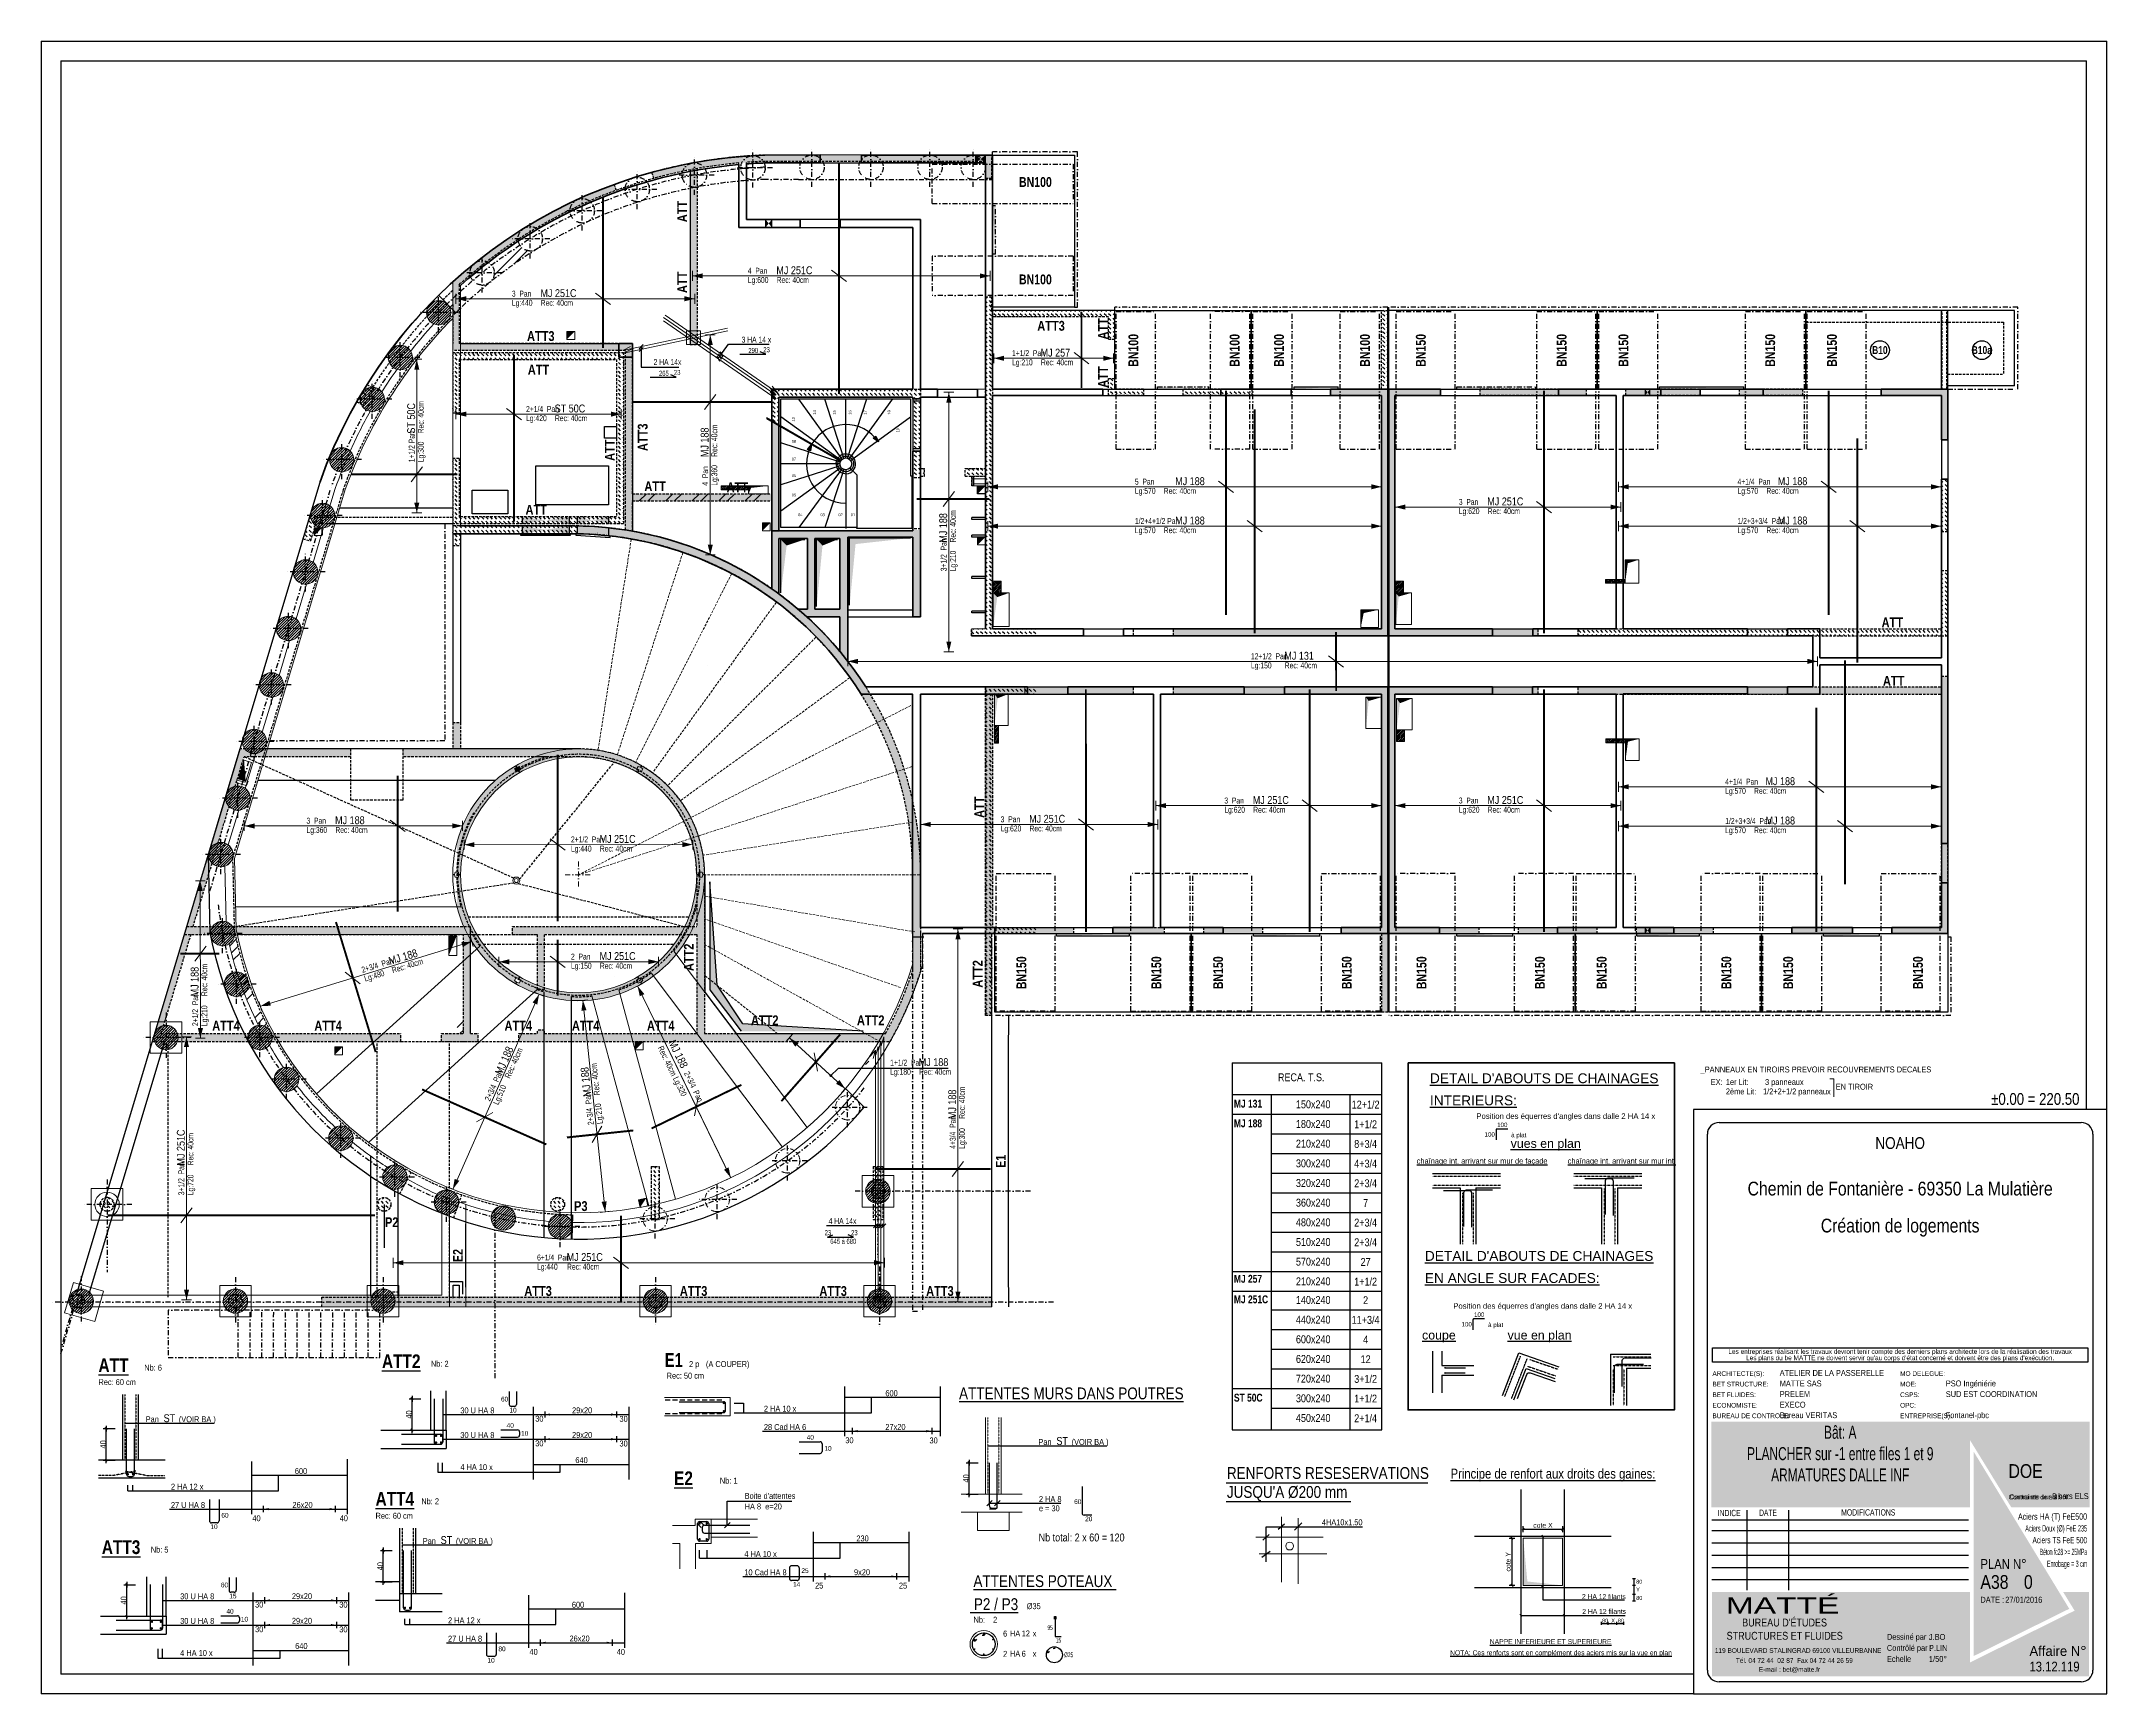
# Model space of a CAD drawing. Header units: millimetres. Extents: x 11968 to 17218, y -49066 to -44866.
import ezdxf
from ezdxf.enums import TextEntityAlignment as Align

# ---------------------------------------------------------------- set-up
doc = ezdxf.new("R2010")
doc.units = ezdxf.units.MM
for name, pattern in [('CACHE', [9.525, 6.35, -3.175]), ('CACHE2', [0.1875, 0.125, -0.0625]), ('CACHEX2', [19.05, 12.7, -6.35]), ('TIRETPTX2', [50.8, 25.4, -12.7, 0, -12.7]), ('VW-01', [0.41656, 0.20828, -0.20828])]:
    doc.linetypes.add(name, pattern=pattern)
for name, color, linetype in [('01-Cad  2', 1, 'Continuous'), ('01-cartouche', 7, 'Continuous'), ('01-cartouche-cage A', 7, 'Continuous'), ('01_arm', 50, 'Continuous'), ('01_ARM_INF', 2, 'Continuous'), ('01_ARMA_INF', 50, 'Continuous'), ('01_cote_gen', 4, 'Continuous'), ('01_linteaux', 2, 'Continuous'), ('01_murs_sup', 2, 'CACHEX2'), ('01_poch_BN', 9, 'Continuous'), ('01_poch_murs', 253, 'Continuous'), ('01_resv', 32, 'Continuous'), ('01_texte', 230, 'Continuous'), ('_CAD_2_', 2, 'Continuous'), ('AA_COTES', 2, 'Continuous')]:
    doc.layers.add(name, color=color, linetype=linetype)
for name, color, linetype, lineweight in [('01_coupés', 2, 'Continuous', 50), ('01_hachures', 10, 'Continuous', 5), ('01_murs_coup', 5, 'Continuous', 60), ('01_PIEUX', 5, 'Continuous', 60), ('01_poutres', 2, 'Continuous', 18), ('01_résv', 32, 'Continuous', 9), ('01_sem', 42, 'Continuous', 15), ('B Général', 7, 'Continuous', 5)]:
    doc.layers.add(name, color=color, linetype=linetype, lineweight=lineweight)
doc.styles.add('cartouche', font='ARIALN.TTF', dxfattribs={"width": 0.01})
doc.styles.add('Eurostile', font='')
doc.styles.add('impact', font='impact.ttf')
doc.styles.add('MATTE_TXT', font='arial.ttf')
doc.styles.add('michel-cote', font='ARIALN.TTF')
doc.styles.add('NARROW', font='ARIALN.TTF')
doc.styles.add('PATIO', font='ARIALN.TTF')
doc.styles.add('STYLE2', font='ARIALN.TTF')
doc.styles.add('stylemattecart', font='ARIALN.TTF')
doc.styles.add('Titre', font='ariblk.ttf')
doc.styles.get('Eurostile').set_extended_font_data('Eurostile')
doc.dimstyles.new('cot50-oblique', dxfattribs={"dimtxt": 12.5, "dimasz": 1, "dimexe": 7.5, "dimexo": 5, "dimgap": 3.5, "dimtad": 1, "dimdec": 1, "dimrnd": 0.5, "dimtxsty": 'MATTE_TXT', "dimblk": 'cote-bar-oblique', "dimcen": 2.5, "dimse1": 1, "dimse2": 1, "dimclrd": 6, "dimclre": 9, "dimclrt": 256, "dimazin": 0, "dimtfac": 1, "dimtdec": 1, "dimtix": 1, "dimtmove": 2, "dimatfit": 3, "dimldrblk": 'NONE', "dimfxl": 1, "dimarcsym": 0})
doc.dimstyles.new('JB25', dxfattribs={"dimscale": 0.1, "dimtxt": 150, "dimasz": 15, "dimexe": 0.1, "dimexo": 0.1, "dimgap": 0.09, "dimtad": 1, "dimdec": 1, "dimlfac": 0.5, "dimdsep": 46, "dimtxsty": 'STYLE2', "dimblk1": 'BOND_G', "dimblk2": 'BOND_D', "dimsah": 1, "dimcen": 1.5, "dimdle": 0.01, "dimse1": 1, "dimse2": 1, "dimclrd": 4, "dimclre": 2, "dimclrt": 6, "dimazin": 2, "dimtfac": 2.333333, "dimtdec": 1, "dimtix": 1, "dimtmove": 2, "dimatfit": 3, "dimldrblk": 'BOND_G', "dimfxl": 1, "dimtolj": 1, "dimtzin": 0, "dimarcsym": 0})
pattern_1 = [(45, (-4665.36, -25191.075), (-33.67596, 33.67596), []), (45, (-4642.91, -25191.075), (-33.67596, 33.67596), [])]
pattern_2 = [(135, (-24304.971, -31573.618), (-11.2253202, 9e-16), [7.9375, -7.9375])]
pattern_3 = [(135, (12823.496, -36482.919), (-11.22532, 9e-16), [7.9375, -7.9375])]
pattern_4 = [(135, (-9477.412, -36504.9156), (-11.2253202, 9e-16), [7.9375, -7.9375])]
pattern_5 = [(135, (-9477.412, -36504.7156), (-11.2253202, 9e-16), [7.9375, -7.9375])]
pattern_6 = [(45, (-4665.36, -25191.075), (-2.24506403, 2.24506403), [])]

# ---------------------------------------------------------------- blocks, each defined once
blk = doc.blocks.new('cartstruc')
at = {"layer": '01-cartouche-cage A', "linetype": 'Continuous'}
h = blk.add_hatch(color=9, dxfattribs=at)
h.dxf.hatch_style = 2
h.paths.add_polyline_path([(-43.6, 691.3), (-1004.8, 691.3), (-1004.8, 473.8), (-347.3, 473.8), (-347.3, 644.1), (-242.5, 473.8), (-43.6, 473.8)])
h.paths.add_polyline_path([(-951, 670.1), (-407.9, 670.1), (-407.9, 498.5), (-951, 498.5)], flags=24)
h.paths.add_polyline_path([(-223.9, 590.8), (-105, 590.8), (-105, 608.8), (-223.9, 608.8)], flags=24)
h.paths.add_polyline_path([(-224.7, 609.7), (-105.7, 609.7), (-105.7, 627.7), (-224.7, 627.7)], flags=24)
h.paths.add_polyline_path([(-226.3, 624.9), (-64.8, 624.9), (-64.8, 652.4), (-226.3, 652.4)], flags=24)
h.paths.add_polyline_path([(-226.3, 646.9), (-85, 646.9), (-85, 674.3), (-226.3, 674.3)], flags=24)
h = blk.add_hatch(color=1, dxfattribs=at)
h.dxf.hatch_style = 2
h.paths.add_polyline_path([(-338.4, 615.7), (-338.4, 95.5), (-95.1, 215.8)])
h.paths.add_polyline_path([(-318.9, 264.4), (-190.8, 265.4), (-191.1, 303.5), (-319.2, 302.5)], flags=24)
h.paths.add_polyline_path([(-326.5, 202.5), (-70.2, 203.9), (-70.5, 265.1), (-326.9, 263.8)], flags=9)
h = blk.add_hatch(color=8, dxfattribs=at)
h.dxf.hatch_style = 2
h.paths.add_polyline_path([(-45, 258.5), (-110.7, 258.5), (-81.6, 211.1), (-347.1, 79.6), (-347.1, 258.5), (-1003.4, 258.5), (-1003.4, 43.7), (-45, 43.7)])
h.paths.add_polyline_path([(-202.1, 89.1), (-60, 89.1), (-60, 127.9), (-202.1, 127.9)], flags=24)
h.paths.add_polyline_path([(-999.3, 201), (-637.8, 201), (-637.8, 47), (-999.3, 47)], flags=24)
h.paths.add_polyline_path([(-978.3, 193.3), (-435, 193.3), (-435, 254.8), (-978.3, 254.8)], flags=24)
h.paths.add_polyline_path([(-559.9, 135.5), (-504.8, 135.5), (-504.8, 166.4), (-559.9, 166.4)], flags=24)
h.paths.add_polyline_path([(-203.2, 50.3), (-56.6, 50.3), (-56.6, 88.6), (-203.2, 88.6)], flags=24)
h.paths.add_polyline_path([(-457.1, 55), (-402.4, 55), (-402.4, 85.9), (-457.1, 85.9)], flags=24)
h.paths.add_polyline_path([(-458.8, 92.7), (-404.1, 92.7), (-404.1, 123.6), (-458.8, 123.6)], flags=24)
h.paths.add_polyline_path([(-557.8, 55.3), (-498.9, 55.3), (-498.9, 86.2), (-557.8, 86.2)], flags=24)
h.paths.add_polyline_path([(-550.6, 93.7), (-498.3, 93.7), (-498.3, 124.6), (-550.6, 124.6)], flags=24)
h.paths.add_polyline_path([(-459.9, 172.5), (-408.3, 172.5), (-408.3, 203.4), (-459.9, 203.4)], flags=24)
h.paths.add_polyline_path([(-547.6, 175), (-500.7, 175), (-500.7, 205.9), (-547.6, 205.9)], flags=24)
h.paths.add_polyline_path([(-562.3, 213.8), (-499.3, 213.8), (-499.3, 244.7), (-562.3, 244.7)], flags=8)
h.paths.add_polyline_path([(-458.6, 213), (-411.3, 213), (-411.3, 243.9), (-458.6, 243.9)], flags=24)
h.paths.add_polyline_path([(-457.7, 133.4), (-405.4, 133.4), (-405.4, 164.4), (-457.7, 164.4)], flags=24)
for p, q in [((0, 1485), (-1050, 1485)), ((-1050, 1485), (-1050, 0)), ((0, 0), (0, 1485)), ((-1050, 0), (0, 0))]:
    blk.add_line(p, q, dxfattribs=at)
at = {"layer": '01-cartouche-cage A', "color": 7, "linetype": 'Continuous'}
for p, q in [((-1015, 60), (-1015, 1422)), ((-985, 1452), (-65, 1452)), ((-35, 1422), (-35, 292.1)), ((-35, 292.1), (-35, 60)), ((-65, 30), (-985, 30))]:
    blk.add_line(p, q, dxfattribs=at)
at = {"layer": '01-cartouche-cage A', "color": 7}
for p, q in [((-1002.2, 879.3), (-48.1, 879.3)), ((-1002.2, 842.3), (-1002.2, 879.3)), ((-48.1, 842.3), (-1002.2, 842.3)), ((-48.1, 879.3), (-48.1, 842.3))]:
    blk.add_line(p, q, dxfattribs=at)
at = {"layer": '01-cartouche-cage A', "color": 8}
for p, q in [((-1003.6, 442.3), (-351, 442.3)), ((-914.7, 466.6), (-914.7, 263.2)), ((-809.1, 466.6), (-809.1, 263.2)), ((-1003.6, 414.4), (-351, 414.4)), ((-1003.6, 383.3), (-351, 383.3)), ((-1003.6, 352.2), (-351, 352.2)), ((-1003.6, 321.1), (-351, 321.1)), ((-1003.6, 290), (-351, 290))]:
    blk.add_line(p, q, dxfattribs=at)
at = {"layer": '01-cartouche-cage A', "color": 7, "linetype": 'Continuous'}
for centre, start, end in [((-985, 1422), 90, 180), ((-65, 1422), 0, 90), ((-985, 60), 180, 270), ((-65, 60), 270, 0)]:
    blk.add_arc(centre, 30, start, end, dxfattribs=at)
at = {"layer": '01-cartouche-cage A', "color": 7, "style": 'stylemattecart'}
for s, p in [('Les entreprises réalisant les travaux devront tenir compte des derniers plans architecte lors de la réalisation des travaux', (-525.1, 869.8)), ("Les plans du be MATTE ne doivent servir qu'au corps d'état concerné et doivent être des plans d'exécution.", (-525.1, 853.7))]:
    blk.add_text(s, height=12, dxfattribs=at).set_placement(p, align=Align.MIDDLE_CENTER)
at = {"layer": '01-cartouche-cage A', "color": 8, "style": 'cartouche'}
for s, p in [('ARCHITECTE(S):', (-1002.2, 807.7)), ('BET STRUCTURE:', (-1002.2, 780.9)), ('MO DELEGUE:', (-525.1, 807.7)), ('MOE:', (-525.1, 780.9)), ('BET FLUIDES:', (-1002.2, 753.9)), ('ECONOMISTE:', (-1002.2, 727.1)), ('OPC:', (-525.1, 727.1)), ('CSPS:', (-525.1, 753.9)), ('BUREAU DE CONTROLE:', (-1002.2, 700.3)), ('ENTREPRISE(S):', (-525.1, 700.3))]:
    blk.add_text(s, height=12, dxfattribs=at).set_placement(p)
at = {"layer": '01-cartouche-cage A', "color": 7, "style": 'stylemattecart'}
for s, height, p in [('Contrainte de sol:', 12, (-249.5, 493.8)), ('Contrainte sur le sol:', 12, (-246.5, 494.4)), ('119 BOULEVARD STALINGRAD 69100 VILLEURBANNE', 12, (-995.8, 103.8)), ('Contrôlé par :', 15, (-558.6, 108.9)), ('Dessiné par :', 15, (-558.6, 137)), ('Tél. 04 72 44  02 87  Fax 04 72 44 26 59', 12, (-942.6, 78.4)), ('E-mail : bet@matte.fr', 12, (-884.2, 55.6)), ('Echelle         :', 15, (-558.6, 80.8))]:
    blk.add_text(s, height=height, dxfattribs=at).set_placement(p)
for s, height, width, p, p2 in [('INDICE', 16, 0.941138, (-988.7, 451.3), (-930.3, 451.3)), ('DATE', 16, 0.922192, (-883.4, 452), (-838.3, 452)), ('MODIFICATIONS', 16, 0.943218, (-674.7, 452.8), (-537.3, 452.8)), ('Aciers HA (T) FeE500', 16, 0.978863, (-225.4, 442.3), (-49.9, 442.3)), ('Aciers Doux (Ø) FeE 235', 16, 0.76709, (-207, 412.3), (-49.9, 412.3)), ('Aciers TS FeE 500', 16, 0.901377, (-188.6, 382.3), (-49.9, 382.3)), ('Béton fc28 >= 25MPa', 16, 0.678142, (-170.1, 352.3), (-49.9, 352.3)), ('Enrobage = 3 cm', 16, 0.726904, (-151.7, 322.3), (-49.9, 322.3)), ('Affaire N°', 25, 1.15762, (-196.3, 96), (-51.1, 96))]:
    blk.add_text(s, height=height, dxfattribs=dict(at, width=width)).set_placement(p, p2, align=Align.FIT)
at = {"layer": '01-cartouche-cage A', "color": 255, "style": 'stylemattecart'}
for s, height, p in [('PLAN N°', 25, (-321, 317.2)), ('DATE :', 15, (-321, 231.2)), ("BUREAU D'ÉTUDES", 20, (-926.6, 170.9)), ('STRUCTURES ET FLUIDES', 20, (-966.1, 137.2))]:
    blk.add_text(s, height=height, dxfattribs=at).set_placement(p)
at = {"layer": '01-cartouche-cage A', "color": 255, "style": 'stylemattecart', "width": 1.812358}
blk.add_text('MATTÉ', height=41, dxfattribs=at).set_placement((-968, 203.6), (-679.6, 203.6), align=Align.FIT)
at = {"layer": '01-cartouche-cage A', "color": 7, "style": 'stylemattecart'}
for tag, height, p in [('NOMCLIENT', 30, (-525, 1399.6)), ('ADRESSE1CLIENT', 25, (-525, 1326.7)), ('ADRESSE2CLIENT', 25, (-525, 1283.9)), ('NOMAFFAIRE1', 45, (-525.1, 1189.8)), ('NOMAFFAIRE2', 45, (-525.1, 1110.4)), ('NOMAFFAIRE3', 45, (-525.1, 1031.7)), ('ADRESSE1AFFAIRE', 20, (-525.1, 943.3)), ('ADRESSE2AFFAIRE', 20, (-525.1, 909.2)), ('INDICE-A', 15, (-959.1, 428.4)), ('DATE-A', 15, (-861.9, 428.4)), ('INDICE-C', 15, (-959.1, 369.4)), ('INDICE-B', 15, (-959.1, 400.5)), ('DATE-C', 15, (-861.9, 369.4)), ('DATE-B', 15, (-861.9, 400.5)), ('INDICE-D', 15, (-959.1, 338.3)), ('DATE-D', 15, (-861.9, 338.3)), ('INDICE-E', 15, (-959.1, 307.2)), ('INDICE-F', 15, (-959.1, 276.1)), ('DATE-E', 15, (-861.9, 307.2)), ('DATE-F', 15, (-861.9, 276.1))]:
    blk.add_attdef(tag, text='', height=height, dxfattribs=at).set_placement(p, align=Align.MIDDLE_CENTER)
for tag, height, p in [('NOMARCHI', 15, (-831.1, 803.3)), ('BETSTRUCTURE', 15, (-831.1, 776.5)), ('MODEL', 15, (-408.9, 803.3)), ('MOE', 15, (-408.9, 776.5)), ('BETFLUIDES', 15, (-831.1, 749.5)), ('ECONOMISTE', 15, (-831.1, 722.7)), ('CSPS', 15, (-408.9, 749.5)), ('OPC', 15, (-408.9, 722.7)), ('BDC', 15, (-831.1, 695.9)), ('NOMENTREPRISE', 15, (-408.9, 695.9)), ('NUMBAT', 27, (-249.5, 614.7)), ('PHASE', 35, (-249.5, 537.9)), ('CONT-SOL', 12, (-138.6, 490.2)), ('NOMDESS', 15, (-451.8, 132.3)), ('NOMING', 15, (-451.8, 104.3)), ('ECH', 15, (-451.8, 76.3)), ('NUMAFF', 25, (-196.3, 48.9))]:
    blk.add_attdef(tag, text='', height=height, dxfattribs=at).set_placement(p, align=Align.BOTTOM_LEFT)
at = {"layer": '01-cartouche-cage A', "color": 7, "style": 'stylemattecart', "width": 0.8}
for tag, p in [('TITRTEPLAN1', (-677.3, 664.6)), ('TITRTEPLAN2', (-677.3, 610.2)), ('TITRTEPLAN3', (-677.3, 556)), ('TITRTEPLAN4', (-677.3, 501.4))]:
    blk.add_attdef(tag, text='', height=33, dxfattribs=at).set_placement(p, align=Align.MIDDLE_CENTER)
at = {"layer": '01-cartouche-cage A', "color": 7, "style": 'stylemattecart'}
for tag, p in [('MODIF-A', (-802.6, 428.4)), ('MODIF-B', (-802.6, 400.5)), ('MODIF-C', (-802.6, 369.4)), ('MODIF-D', (-802.6, 338.3)), ('MODIF-E', (-802.6, 307.2)), ('MODIF-F', (-802.6, 276.1))]:
    blk.add_attdef(tag, text='', height=15, dxfattribs=at).set_placement(p, align=Align.MIDDLE_LEFT)
at = {"layer": '01-cartouche-cage A', "color": 255, "style": 'stylemattecart'}
for tag, height, p in [('N°P', 35, (-321, 256)), ('IP', 35, (-210.3, 256)), ('DATEPLAN', 15, (-257.7, 226.8))]:
    blk.add_attdef(tag, text='', height=height, dxfattribs=at).set_placement(p, align=Align.BOTTOM_LEFT)
blk = doc.blocks.new('BOND_G')
at = {"layer": 'AA_COTES', "color": 0}
for p, q in [((5, 0), (-5, 0)), ((1.8, 1.8), (-1.8, -1.8)), ((0, -5), (0, 15))]:
    blk.add_line(p, q, dxfattribs=at)
blk = doc.blocks.new('BOND_D')
at = {"layer": 'AA_COTES', "color": 0}
for p, q in [((5, 0), (-5, 0)), ((-1.8, -1.8), (1.8, 1.8)), ((0, 5), (0, -15))]:
    blk.add_line(p, q, dxfattribs=at)
blk = doc.blocks.new('*D4447')
at = {"layer": '01_cote_gen', "color": 4, "lineweight": -2, "ltscale": 0.5, "transparency": 16777216}
blk.add_line((12133.3, -48470.9), (12133.3, -48393.9), dxfattribs=at)
at = {"layer": 'Defpoints', "color": 0, "ltscale": 0.5, "transparency": 16777216}
for p in [(12133.3, -48392.4), (12184.9, -48392.4), (12167, -48472.4)]:
    blk.add_point(p, dxfattribs=at)
at = {"layer": '01_cote_gen', "color": 4, "lineweight": -2, "ltscale": 0.5, "transparency": 16777216, "xscale": 1.5, "yscale": 1.5, "zscale": 1.5}
for name, p, rotation in [('BOND_D', (12133.3, -48392.4), 90), ('BOND_G', (12133.3, -48472.4), 270)]:
    blk.add_blockref(name, p, dxfattribs=dict(at, rotation=rotation))
at = {"layer": '01_cote_gen', "color": 6, "ltscale": 0.5, "transparency": 16777216, "insert": (12125.6, -48432.4), "char_height": 15, "attachment_point": 5, "rotation": 90, "style": 'STYLE2'}
blk.add_mtext('\\A1;40', dxfattribs=at)
blk = doc.blocks.new('*D4448')
at = {"layer": '01_cote_gen', "color": 4, "lineweight": -2, "ltscale": 0.5, "transparency": 16777216}
blk.add_line((14326.8, -48557.4), (14326.8, -48480.4), dxfattribs=at)
at = {"layer": 'Defpoints', "color": 0, "ltscale": 0.5, "transparency": 16777216}
for p in [(14326.8, -48478.9), (14378.4, -48478.9), (14360.5, -48558.9)]:
    blk.add_point(p, dxfattribs=at)
at = {"layer": '01_cote_gen', "color": 4, "lineweight": -2, "ltscale": 0.5, "transparency": 16777216, "xscale": 1.5, "yscale": 1.5, "zscale": 1.5}
for name, p, rotation in [('BOND_D', (14326.8, -48478.9), 90), ('BOND_G', (14326.8, -48558.9), 270)]:
    blk.add_blockref(name, p, dxfattribs=dict(at, rotation=rotation))
at = {"layer": '01_cote_gen', "color": 6, "ltscale": 0.5, "transparency": 16777216, "insert": (14319.1, -48518.9), "char_height": 15, "attachment_point": 5, "rotation": 90, "style": 'STYLE2'}
blk.add_mtext('\\A1;40', dxfattribs=at)
blk = doc.blocks.new('*D4446')
at = {"layer": '01_cote_gen', "color": 4, "lineweight": -2, "ltscale": 0.5, "transparency": 16777216}
blk.add_line((12185.5, -48867.4), (12185.5, -48790.5), dxfattribs=at)
at = {"layer": 'Defpoints', "color": 0, "ltscale": 0.5, "transparency": 16777216}
for p in [(12185.5, -48789), (12244.7, -48789), (12245.6, -48868.9)]:
    blk.add_point(p, dxfattribs=at)
at = {"layer": '01_cote_gen', "color": 4, "lineweight": -2, "ltscale": 0.5, "transparency": 16777216, "xscale": 1.5, "yscale": 1.5, "zscale": 1.5}
for name, p, rotation in [('BOND_D', (12185.5, -48789), 90), ('BOND_G', (12185.5, -48868.9), 270)]:
    blk.add_blockref(name, p, dxfattribs=dict(at, rotation=rotation))
at = {"layer": '01_cote_gen', "color": 6, "ltscale": 0.5, "transparency": 16777216, "insert": (12177.8, -48828.9), "char_height": 15, "attachment_point": 5, "rotation": 90, "style": 'STYLE2'}
blk.add_mtext('\\A1;40', dxfattribs=at)
blk = doc.blocks.new('*D4449')
at = {"layer": '01_cote_gen', "color": 4, "lineweight": -2, "ltscale": 0.5, "transparency": 16777216}
blk.add_line((12910.6, -48395), (12910.6, -48318), dxfattribs=at)
at = {"layer": 'Defpoints', "color": 0, "ltscale": 0.5, "transparency": 16777216}
for p in [(12910.6, -48316.5), (12966.9, -48316.5), (12967.8, -48396.5)]:
    blk.add_point(p, dxfattribs=at)
at = {"layer": '01_cote_gen', "color": 4, "lineweight": -2, "ltscale": 0.5, "transparency": 16777216, "xscale": 1.5, "yscale": 1.5, "zscale": 1.5}
for name, p, rotation in [('BOND_D', (12910.6, -48316.5), 90), ('BOND_G', (12910.6, -48396.5), 270)]:
    blk.add_blockref(name, p, dxfattribs=dict(at, rotation=rotation))
at = {"layer": '01_cote_gen', "color": 6, "ltscale": 0.5, "transparency": 16777216, "insert": (12903, -48356.5), "char_height": 15, "attachment_point": 5, "rotation": 90, "style": 'STYLE2'}
blk.add_mtext('\\A1;40', dxfattribs=at)
blk = doc.blocks.new('*D4450')
at = {"layer": '01_linteaux', "color": 4, "linetype": 'Continuous', "lineweight": -2, "transparency": 16777216}
blk.add_line((12837.6, -48780.6), (12837.6, -48703.6), dxfattribs=at)
at = {"layer": 'Defpoints', "color": 0, "linetype": 'Continuous', "transparency": 16777216}
for p in [(12837.6, -48702.1), (12889.2, -48702.1), (12879.2, -48782.1)]:
    blk.add_point(p, dxfattribs=at)
at = {"layer": '01_linteaux', "color": 4, "linetype": 'Continuous', "lineweight": -2, "transparency": 16777216, "xscale": 1.5, "yscale": 1.5, "zscale": 1.5}
for name, p, rotation in [('BOND_D', (12837.6, -48702.1), 90), ('BOND_G', (12837.6, -48782.1), 270)]:
    blk.add_blockref(name, p, dxfattribs=dict(at, rotation=rotation))
at = {"layer": '01_linteaux', "color": 6, "linetype": 'Continuous', "transparency": 16777216, "insert": (12829.9, -48742.1), "char_height": 15, "attachment_point": 5, "rotation": 90, "style": 'STYLE2'}
blk.add_mtext('\\A1;40', dxfattribs=at)
blk = doc.blocks.new('cote-bar-oblique')
at = {"color": 40, "linetype": 'Continuous'}
blk.add_line((-2.7, -2.7), (2.7, 2.7), dxfattribs=at)
at = {"linetype": 'Continuous'}
blk.add_line((0, 7.5), (0, -7.5), dxfattribs=at)
blk = doc.blocks.new('*D4451')
at = {"layer": '01_ARM_INF', "color": 6, "lineweight": -2, "transparency": 16777216}
blk.add_line((15706.7, -48789.8), (15706.7, -48671.8), dxfattribs=at)
at = {"layer": 'Defpoints', "color": 0, "transparency": 16777216}
for p in [(15706.7, -48670.8), (15735.3, -48670.8), (15735.3, -48790.8)]:
    blk.add_point(p, dxfattribs=at)
at = {"layer": '01_ARM_INF', "color": 6, "lineweight": -2, "transparency": 16777216}
for p, rotation in [((15706.7, -48670.8), 90), ((15706.7, -48790.8), 270)]:
    blk.add_blockref('cote-bar-oblique', p, dxfattribs=dict(at, rotation=rotation))
at = {"layer": '01_ARM_INF', "transparency": 16777216, "insert": (15696.9, -48730.8), "char_height": 12.5, "attachment_point": 5, "rotation": 90, "style": 'MATTE_TXT'}
blk.add_mtext('cote Y', dxfattribs=at)
blk = doc.blocks.new('_None')
blk = doc.blocks.new('*D4452')
at = {"layer": '01_ARM_INF', "color": 6, "lineweight": -2, "transparency": 16777216}
blk.add_line((15736.3, -48648.1), (15834.3, -48648.1), dxfattribs=at)
at = {"layer": 'Defpoints', "color": 0, "transparency": 16777216}
for p in [(15835.3, -48648.1), (15735.3, -48670.8), (15835.3, -48670.8)]:
    blk.add_point(p, dxfattribs=at)
at = {"layer": '01_ARM_INF', "color": 6, "lineweight": -2, "transparency": 16777216, "rotation": 180}
blk.add_blockref('cote-bar-oblique', (15735.3, -48648.1), dxfattribs=at)
at = {"layer": '01_ARM_INF', "color": 6, "lineweight": -2, "transparency": 16777216}
blk.add_blockref('cote-bar-oblique', (15835.3, -48648.1), dxfattribs=at)
at = {"layer": '01_ARM_INF', "transparency": 16777216, "insert": (15785.3, -48638.2), "char_height": 12.5, "attachment_point": 5, "style": 'MATTE_TXT'}
blk.add_mtext('cote X', dxfattribs=at)

msp = doc.modelspace()

# ---------------------------------------------------------------- hatches: boundary and pattern name
at = {"layer": '01_linteaux', "ltscale": 0.5}
h = msp.add_hatch(dxfattribs=at)
h.set_pattern_fill('DASH', color=256, scale=2.5, angle=135)
h.set_pattern_definition(pattern_3)
h.paths.add_polyline_path([(14384.3, -45155.19), (13992.22, -45155.19), (13927.16, -45155.19), (13807.78, -45155.19), (13807.78, -45171.19), (13927.16, -45171.19), (13992.22, -45171.19), (14368.3, -45171.19), (14368.3, -45214.78), (14384.3, -45214.78)])
edge = h.paths.add_edge_path()
edge.add_line((13807.78, -45171.19), (13807.78, -45155.18))
edge.add_arc((13851.01, -46399.16), 1244.73, 91.99066, 105.4374)
edge.add_line((13519.69, -45199.34), (13524.56, -45214.59))
edge.add_arc((13851.01, -46399.16), 1228.73, 100.96877, 105.40741, ccw=False)
edge.add_line((13617.22, -45192.88), (13617.22, -45636.85))
edge.add_line((13617.22, -45636.85), (13635.22, -45636.85))
edge.add_line((13635.22, -45636.85), (13635.22, -45189.53))
edge.add_arc((13851.01, -46399.16), 1228.73, 92.01659, 100.11501, ccw=False)
edge = h.paths.add_edge_path()
edge.add_line((13429.94, -45244.83), (13424.44, -45229.81))
edge.add_arc((13851.01, -46399.16), 1244.73, 110.04186, 114.53183)
edge.add_line((13334.2, -45266.79), (13334.2, -45284.4))
edge.add_arc((13851.01, -46399.16), 1228.73, 110.04083, 114.87281, ccw=False)
edge = h.paths.add_edge_path()
edge.add_line((13334.2, -45284.4), (13334.2, -45266.79))
edge.add_arc((13851.01, -46399.16), 1244.73, 114.53183, 132.24354)
edge.add_line((13014.2, -45477.69), (13014.2, -45651.85))
edge.add_line((13014.2, -45651.85), (13334.2, -45651.85))
edge.add_line((13334.2, -45651.85), (13334.2, -45633.85))
edge.add_line((13334.2, -45633.85), (13030.2, -45633.85))
edge.add_line((13030.2, -45633.85), (13030.2, -45484.8))
edge.add_arc((13851.01, -46399.16), 1228.73, 114.87281, 131.91412, ccw=False)
edge = h.paths.add_edge_path()
edge.add_line((13471.25, -45633.85), (13334.2, -45633.85))
edge.add_line((13334.2, -45633.85), (13334.2, -45651.85))
edge.add_line((13334.2, -45651.85), (13453.25, -45651.85))
edge.add_line((13453.25, -45651.85), (13453.25, -46108.28))
edge.add_arc((13317.72, -46983.34), 885.5, 80.01528, 81.19582, ccw=False)
edge.add_line((13471.25, -46111.26), (13471.25, -46034.13))
edge.add_line((13471.25, -46034.13), (13825.22, -46034.13))
edge.add_line((13825.22, -46034.13), (13825.22, -46257.71))
edge.add_arc((13317.72, -46983.34), 885.5, 55.0317, 88.93337)
edge.add_line((13334.2, -46098), (13334.2, -46118))
edge.add_arc((13317.72, -46983.34), 865.5, 0, 88.90872, ccw=False)
edge.add_line((14183.22, -46983.34), (14183.22, -46984.53))
edge.add_line((14183.22, -46984.53), (14203.22, -46984.53))
edge.add_arc((13317.72, -46983.34), 885.5, 359.9229, 397.71342)
edge.add_line((14018.22, -46441.67), (14018.22, -46129.17))
edge.add_line((14018.22, -46129.17), (14183.22, -46129.17))
edge.add_line((14183.22, -46129.17), (14183.22, -46329.17))
edge.add_line((14183.22, -46329.17), (14203.22, -46329.17))
edge.add_line((14203.22, -46329.17), (14203.22, -46108.57))
edge.add_line((14203.22, -46108.57), (14183.22, -46108.57))
edge.add_line((14183.22, -46108.57), (14183.22, -46113.17))
edge.add_line((14183.22, -46113.17), (13843.22, -46113.17))
edge.add_line((13843.22, -46113.17), (13843.22, -45843.18))
edge.add_line((13843.22, -45843.18), (13825.22, -45832.79))
edge.add_line((13825.22, -45832.79), (13825.22, -46016.13))
edge.add_line((13825.22, -46016.13), (13471.25, -46016.13))
edge.add_line((13471.25, -46016.13), (13471.25, -45633.85))
edge = h.paths.add_edge_path(flags=16)
edge.add_line((13843.22, -46130.17), (13915.97, -46130.17))
edge.add_line((13915.97, -46130.17), (13915.97, -46309.17))
edge.add_line((13915.97, -46309.17), (13891.83, -46309.17))
edge.add_arc((13317.72, -46983.34), 885.5, 49.5831, 53.59773)
edge.add_line((13843.22, -46270.63), (13843.22, -46130.17))
h.paths.add_polyline_path([(13848.75, -46138.17), (13901.72, -46138.17), (13860.45, -46154.78), (13848.75, -46265.98)], flags=0)
h.paths.add_polyline_path([(13933.97, -46130.17), (13998.22, -46130.17), (13998.22, -46309.17), (13933.97, -46309.17), (13933.97, -46309.17)], flags=16)
h.paths.add_polyline_path([(13938.97, -46138.17), (13991.93, -46138.17), (13950.66, -46154.78), (13938.97, -46297.94)], flags=0)
edge = h.paths.add_edge_path(flags=16)
edge.add_line((13914.52, -46329.17), (13998.22, -46329.17))
edge.add_line((13998.22, -46329.17), (13998.22, -46416.75))
edge.add_arc((13317.72, -46983.34), 885.5, 39.78116, 47.62597)
at = {"layer": '01_linteaux', "linetype": 'Continuous', "ltscale": 0.5}
for points in [[(14089.89, -45869.41), (14096.32, -45884.54), (14083.19, -45874.65)], [(13915.56, -45903.63), (13926.12, -45891.04), (13923.27, -45907.23)]]:
    msp.add_hatch(color=256, dxfattribs=at).paths.add_polyline_path(points)
at = {"layer": '01_murs_sup', "ltscale": 0.5}
h = msp.add_hatch(dxfattribs=at)
h.set_pattern_fill('DASH', color=256, scale=2.5, angle=135)
h.set_pattern_definition(pattern_3)
h.paths.add_polyline_path([(14386.3, -45566.15), (14681.17, -45566.15), (14681.13, -45623.15), (14697.13, -45623.15), (14697.17, -45566.28), (14697.17, -45550.28), (14384.3, -45550.15), (14384.3, -45515.15), (14368.3, -45515.15), (14368.3, -45951.67), (14316.5, -45951.67), (14316.5, -45971.67), (14368.3, -45971.67), (14368.3, -45991.17), (14368.3, -46359.17), (14333.3, -46359.17), (14333.3, -46377.17), (14498.59, -46377.17), (14498.59, -46359.17), (14386.3, -46359.17)])
h = msp.add_hatch(dxfattribs=at)
h.set_pattern_fill('DASH', color=256, scale=2.5, angle=135)
h.set_pattern_definition([(135, (-4665.36, -25191.075), (-11.2253202, 9e-16), [7.9375, -7.9375])])
h.paths.add_polyline_path([(15391.17, -45550.17), (15375.17, -45550.17), (15375.17, -45742.17), (15391.17, -45742.17)])
h = msp.add_hatch(dxfattribs=at)
h.set_pattern_fill('DASH', color=256, scale=2.5, angle=135)
h.set_pattern_definition(pattern_3)
h.paths.add_polyline_path([(13334.2, -45656.85), (13014.2, -45656.85), (13014.2, -45811.55), (13030.2, -45811.55), (13030.2, -45674.85), (13334.2, -45674.85)])
h.paths.add_polyline_path([(13448.2, -45656.85), (13334.2, -45656.85), (13334.2, -45674.85), (13430.2, -45674.85), (13430.2, -46074.85), (13334.2, -46074.85), (13334.2, -46092.85), (13448.2, -46092.85)])
h.paths.add_polyline_path([(13334.2, -46074.85), (13030.2, -46074.85), (13030.2, -45926.55), (13014.2, -45926.55), (13014.2, -46092.85), (13334.2, -46092.85)])
h.paths.add_polyline_path([(13334.2, -46098, 0.0046541), (13317.72, -46097.85), (13014.2, -46097.85), (13014.2, -46147.84), (13034.2, -46147.84), (13034.2, -46117.85), (13317.72, -46117.85, -0.0047616), (13334.2, -46118)])
h = msp.add_hatch(dxfattribs=at)
h.set_pattern_fill('DASH', color=256, scale=2.5, angle=135)
h.set_pattern_definition(pattern_2)
h.paths.add_polyline_path([(14770.17, -45750.17), (14697.17, -45750.17), (14697.13, -45723.15), (14681.13, -45723.15), (14681.17, -45766.17), (14770.17, -45766.17)])
h.paths.add_polyline_path([(15045.17, -45750.17), (14870.17, -45750.17), (14870.17, -45766.17), (15045.17, -45766.17)])
h = msp.add_hatch(dxfattribs=at)
h.set_pattern_fill('DASH', color=256, scale=2.5, angle=135)
h.set_pattern_definition(pattern_4)
h.paths.add_polyline_path([(12795.91, -45738.79, 0.0000779), (12795.71, -45739.12), (12785.64, -45755.88), (12808.97, -45755.88), (12813.05, -45749.09)])
h.paths.add_polyline_path([(12798.35, -45755.88), (12785.64, -45755.88), (12772.64, -45777.53, 0.0003012), (12771.89, -45778.83, -0.2613924), (12798.35, -45763.99)])
h.paths.add_polyline_path([(12808.97, -45755.88), (12798.35, -45755.88), (12798.35, -45763.99, -0.0443363), (12803.81, -45764.47)])
h.paths.add_polyline_path([(12798.35, -45763.99, 0.2613924), (12771.89, -45778.83, 0.0001685), (12771.47, -45779.56), (12788.78, -45789.5), (12798.35, -45773.57)])
h.paths.add_polyline_path([(12771.47, -45779.56, 0.0001687), (12771.05, -45780.29, 0.0131677), (12770.32, -45781.75), (12787.31, -45791.95), (12788.78, -45789.5)])
h = msp.add_hatch(dxfattribs=at)
h.set_pattern_fill('DASH', color=256, scale=2.5, angle=135)
h.set_pattern_definition(pattern_3)
h.paths.add_polyline_path([(14203.22, -45750.17), (13825.22, -45750.17), (13825.22, -45830.48), (13843.22, -45840.87), (13843.22, -45770.17), (14183.22, -45770.17), (14183.22, -45975.37), (14203.22, -45975.37), (14203.22, -45971.67), (14213.3, -45971.67), (14213.3, -45951.67), (14203.22, -45951.67)])
h = msp.add_hatch(dxfattribs=at)
h.set_pattern_fill('DASH', color=256, scale=2.5, angle=135)
h.set_pattern_definition(pattern_2)
h.paths.add_polyline_path([(15391.17, -45750.17), (15245.18, -45750.17), (15245.18, -45766.17), (15375.17, -45766.17), (15375.17, -46359.17), (14846.17, -46359.17), (14846.17, -46377.17), (15391.17, -46377.17)])
h.paths.add_polyline_path([(15525.18, -45750.17), (15393.17, -45750.17), (15393.17, -46377.17), (15773.17, -46377.17), (15773.17, -46359.17), (15409.17, -46359.17), (15409.17, -45766.17), (15525.18, -45766.17)])
h.paths.add_polyline_path([(15895.17, -45750.17), (15625.18, -45750.17), (15625.18, -45766.17), (15895.17, -45766.17)])
h.paths.add_polyline_path([(16184.18, -45750.17), (15995.17, -45750.17), (15995.17, -45766.17), (16184.18, -45766.17)])
h.paths.add_polyline_path([(16445.18, -45750.17), (16284.18, -45750.17), (16284.18, -45766.17), (16445.18, -45766.17)])
h.paths.add_polyline_path([(16814.17, -45750.17), (16645.17, -45750.17), (16645.17, -45766.17), (16798.17, -45766.17), (16798.17, -45879.17), (16814.17, -45879.17)])
h = msp.add_hatch(dxfattribs=at)
h.set_pattern_fill('DASH', color=256, scale=2.5, angle=135)
h.set_pattern_definition(pattern_2)
h.paths.add_polyline_path([(16814.17, -45979.17), (16798.17, -45979.17), (16798.17, -46112.17), (16814.17, -46112.17)])
h.paths.add_polyline_path([(16814.17, -46212.17), (16798.17, -46212.17), (16798.17, -46359.17), (15875.17, -46359.17), (15875.17, -46377.17), (16798.17, -46377.17), (16814.17, -46377.17)])
h = msp.add_hatch(dxfattribs=at)
h.set_pattern_fill('DASH', color=256, scale=2.5, angle=135)
h.set_pattern_definition(pattern_3)
h.paths.add_polyline_path([(12670.81, -46075.28), (12651.66, -46069.53), (12633.34, -46130.56), (12652.49, -46136.31)])
h = msp.add_hatch(dxfattribs=at)
h.set_pattern_fill('DASH', color=256, scale=2.5, angle=135)
h.set_pattern_definition(pattern_2)
h.paths.add_polyline_path([(16814.17, -46480.17), (16798.17, -46480.17), (16798.17, -46507.17), (15875.17, -46507.17), (15875.17, -46525.17), (16798.17, -46525.17), (16798.17, -47118.17), (16672.17, -47118.17), (16672.17, -47134.17), (16814.17, -47134.17)])
h.paths.add_polyline_path([(16572.17, -47118.17), (16418.18, -47118.17), (16418.18, -47134.17), (16572.17, -47134.17)], flags=17)
h.paths.add_polyline_path([(16218.18, -47118.17), (16022.17, -47118.17), (16022.17, -47134.17), (16218.18, -47134.17)], flags=17)
h.paths.add_polyline_path([(15922.17, -47118.17), (15722.17, -47118.17), (15722.17, -47134.17), (15922.17, -47134.17)])
h.paths.add_polyline_path([(15622.17, -47118.17), (15409.17, -47118.17), (15409.17, -46525.17), (15773.17, -46525.17), (15773.17, -46507.17), (15393.17, -46507.17), (15393.17, -47134.17), (15622.17, -47134.17)])
h.paths.add_polyline_path([(15391.17, -46507.17), (14846.17, -46507.17), (14846.17, -46525.17), (15375.17, -46525.17), (15375.17, -47118.17), (15272.17, -47118.17), (15272.17, -47134.17), (15375.17, -47134.17), (15375.17, -47334.17), (15391.17, -47334.17)])
h.paths.add_polyline_path([(15072.17, -47118.17), (14922.17, -47118.17), (14922.17, -47134.17), (15072.17, -47134.17)], flags=17)
h.paths.add_polyline_path([(14822.17, -47118.17), (14692.17, -47118.17), (14692.17, -47134.17), (14822.17, -47134.17)])
h.paths.add_polyline_path([(14592.17, -47118.17), (14386.17, -47118.17), (14386.17, -46525.17), (14744.17, -46525.17), (14744.17, -46507.17), (14368.17, -46507.17), (14368.17, -47342.17), (14384.17, -47342.17), (14384.17, -47134.17), (14592.17, -47134.17)])
h = msp.add_hatch(dxfattribs=at)
h.set_pattern_fill('DASH', color=256, scale=2.5, angle=135)
h.set_pattern_definition(pattern_3)
h.paths.add_polyline_path([(14386.3, -46525.17), (14498.59, -46525.17), (14498.59, -46507.17), (14368.3, -46507.17), (14368.3, -46984.53), (14386.3, -46984.53)])
h.paths.add_polyline_path([(14386.3, -46984.53), (14368.3, -46984.53), (14368.3, -47342.17), (14384.3, -47342.17), (14384.3, -47134.17), (14498.59, -47134.17), (14498.59, -47118.17), (14386.3, -47118.17)])
h = msp.add_hatch(dxfattribs=at)
h.set_pattern_fill('DASH', color=256, scale=2.5, angle=135)
h.set_pattern_definition(pattern_3)
edge = h.paths.add_edge_path()
edge.add_line((13334.2, -46664.53), (13334.2, -46684.53))
edge.add_arc((13334.2, -46984.53), 300, 0, 90, ccw=False)
edge.add_line((13634.2, -46984.53), (13654.2, -46984.53))
edge.add_line((13654.2, -46984.53), (13654.2, -46983.29))
edge.add_arc((13334.2, -46984.53), 320, 0.22273, 90)
h.paths.add_polyline_path([(13334.2, -46664.53), (13034.2, -46664.53), (13034.2, -46597.84), (13014.2, -46597.84), (13014.2, -46664.53), (12887.37, -46664.53), (12887.37, -46684.53), (13334.2, -46684.53)])
h.paths.add_polyline_path([(12754.17, -46664.53), (12473.05, -46664.53), (12376.99, -46984.53), (12393.7, -46984.53), (12483.75, -46684.53), (12754.17, -46684.53)])
h.paths.add_polyline_path([(13334.2, -47116.17), (13165.78, -47116.17), (13165.78, -47136.17), (13229.17, -47136.17), (13229.17, -47276.57), (13247.17, -47276.57), (13247.17, -47136.17), (13334.2, -47136.17)])
edge = h.paths.add_edge_path()
edge.add_line((13654.2, -46984.53), (13634.2, -46984.53))
edge.add_line((13634.2, -46984.53), (13634.2, -47116.17))
edge.add_line((13634.2, -47116.17), (13334.2, -47116.17))
edge.add_line((13334.2, -47116.17), (13334.2, -47136.17))
edge.add_line((13334.2, -47136.17), (13634.2, -47136.17))
edge.add_line((13634.2, -47136.17), (13634.2, -47388.17))
edge.add_line((13634.2, -47388.17), (13334.2, -47388.17))
edge.add_line((13334.2, -47388.17), (13334.2, -47408.17))
edge.add_line((13334.2, -47408.17), (14126.11, -47408.17))
edge.add_arc((13334.2, -46957.84), 911, 330.37436, 342.53676)
edge.add_line((14203.22, -47231.22), (14203.22, -46984.53))
edge.add_line((14203.22, -46984.53), (14183.22, -46984.53))
edge.add_line((14183.22, -46984.53), (14183.22, -47228.13))
edge.add_arc((13334.2, -46957.84), 891, 331.11977, 342.3403, ccw=False)
edge.add_line((14114.39, -47388.17), (13654.2, -47388.17))
edge.add_line((13654.2, -47388.17), (13654.2, -46984.53))
h.paths.add_polyline_path([(13334.2, -47388.17), (13247.17, -47388.17), (13247.17, -47379.77), (13229.17, -47379.77), (13229.17, -47388.17), (13181.85, -47388.17), (13181.85, -47408.17), (13334.2, -47408.17)])
h.paths.add_polyline_path([(12250.16, -47408.28), (12882.35, -47408.17), (12882.35, -47388.17), (12272.53, -47388.17), (12348.18, -47136.17), (13041.17, -47136.17), (13041.17, -47388.17), (12985.55, -47388.17), (12985.55, -47408.17), (13078.65, -47408.17), (13078.65, -47388.17), (13059.17, -47388.17), (13059.17, -47116.17), (12354.18, -47116.17), (12393.7, -46984.53), (12376.99, -46984.53)])
h = msp.add_hatch(dxfattribs=at)
h.set_pattern_fill('DASH', color=256, scale=2.5, angle=135)
h.set_pattern_definition(pattern_3)
h.paths.add_polyline_path([(13538.7, -47726.29), (13518.7, -47726.29), (13518.7, -47860.84), (13538.7, -47860.84)])
h.paths.add_polyline_path([(14107.22, -47726.29), (14082.22, -47726.29), (14082.22, -47860.84), (14107.22, -47860.84)])
h = msp.add_hatch(dxfattribs=at)
h.set_pattern_fill('DASH', color=256, scale=2.5, angle=135)
h.set_pattern_definition(pattern_4)
h.paths.add_polyline_path([(12137, -47804.91), (12135.42, -47810.18), (12135.42, -47822.34), (12152.92, -47822.34, 0.3879504)])
h.paths.add_polyline_path([(12135.42, -47810.18), (12135.42, -47804.84, 0.0377781), (12132.78, -47805.04), (12127.59, -47822.34), (12131.77, -47822.34)])
h.paths.add_polyline_path([(12130.53, -47812.54, -0.3862519), (12130.3, -47812.68), (12128.51, -47812.32), (12125.5, -47822.34), (12127.59, -47822.34)])
h.paths.add_polyline_path([(12128.51, -47812.32), (12122.05, -47811.05, 0.1771433), (12117.92, -47822.34), (12125.5, -47822.34)])
h.paths.add_polyline_path([(12125.5, -47822.34), (12117.92, -47822.34, 0.0703601), (12118.6, -47827.19), (12123.45, -47829.18)])
h.paths.add_polyline_path([(12127.59, -47822.34), (12125.5, -47822.34), (12123.45, -47829.18), (12125.14, -47829.88, -0.3856262), (12125.25, -47830.12)])
h.paths.add_polyline_path([(12131.77, -47822.34), (12127.59, -47822.34), (12123.69, -47835.33, 0.0604569), (12127.14, -47837.76)])
h.paths.add_polyline_path([(12123.36, -47829.47), (12118.71, -47827.56, 0.0475504), (12120, -47830.62), (12122.85, -47831.18)])
h.paths.add_polyline_path([(12122.76, -47831.47), (12120.19, -47830.96, 0.0475559), (12122.1, -47833.69)])
h.paths.add_polyline_path([(12124.78, -47831.69, -0.3862519), (12124.55, -47831.83), (12122.76, -47831.47), (12122.1, -47833.69, 0.0327381), (12123.69, -47835.33)])
h.paths.add_polyline_path([(12135.42, -47822.34), (12131.77, -47822.34), (12127.14, -47837.76, 0.1238142), (12135.42, -47839.84)])
h.paths.add_polyline_path([(12152.92, -47822.34), (12135.42, -47822.34), (12135.42, -47839.84, 0.4142136)])
h = msp.add_hatch(dxfattribs=at)
h.set_pattern_fill('DASH', color=256, scale=2.5, angle=135)
h.set_pattern_definition(pattern_4)
h.paths.add_polyline_path([(12857.17, -47822.34, 0.4690029), (12836.48, -47805.13), (12823.1, -47827.95, 0.8486961)])
h.paths.add_polyline_path([(12836.48, -47805.13, 0.3614677), (12822.17, -47822.34, 0.0818436), (12823.1, -47827.95)])
h = msp.add_hatch(dxfattribs=at)
h.set_pattern_fill('DASH', color=256, scale=2.5, angle=135)
h.set_pattern_definition(pattern_4)
h.paths.add_polyline_path([(13291.03, -47808.1, 0.6101115), (13263.35, -47822.34, 0.5763326), (13289.56, -47837.52)])
h.paths.add_polyline_path([(13291.03, -47808.1), (13289.56, -47837.52, 0.2687678), (13298.35, -47822.34, 0.24215)])
h = msp.add_hatch(dxfattribs=at)
h.set_pattern_fill('DASH', color=256, scale=2.5, angle=135)
h.set_pattern_definition(pattern_4)
h.paths.add_polyline_path([(12056.81, -48051.17, 0.2735656), (12043.46, -48062.97), (12052.48, -48065.6), (12053.29, -48062.9), (12045.62, -48061.39, -0.4427393), (12045.47, -48061.13), (12046.48, -48057.77, -0.4433907), (12046.75, -48057.64), (12053.98, -48060.61)])
h.paths.add_polyline_path([(12058.98, -48050.9, 0.0313024), (12056.81, -48051.17), (12053.98, -48060.61), (12055.67, -48061.31, -0.3856262), (12055.78, -48061.55)])
h.paths.add_polyline_path([(12063.09, -48051.12, 0.0590074), (12058.98, -48050.9), (12054.4, -48066.16), (12058.24, -48067.28)])
h.paths.add_polyline_path([(12069.81, -48053.79, 0.104424), (12063.09, -48051.12), (12058.24, -48067.28), (12061.93, -48068.36), (12069.81, -48068.36)])
h.paths.add_polyline_path([(12069.81, -48053.79), (12069.81, -48068.36), (12077.61, -48068.36, 0.2508915)])
h.paths.add_polyline_path([(12077.61, -48068.36), (12069.81, -48068.36), (12069.81, -48080.86), (12072.36, -48080.86, 0.2015659)])
h.paths.add_polyline_path([(12069.81, -48070.66), (12061.93, -48068.36), (12059.17, -48068.36), (12059.17, -48080.86), (12069.81, -48080.86)])
h.paths.add_polyline_path([(12059.17, -48068.36), (12057.92, -48068.36), (12054.16, -48080.86), (12059.17, -48080.86)])
h.paths.add_polyline_path([(12054.16, -48080.86), (12053.1, -48084.4, 0.25519), (12069.81, -48082.92), (12069.81, -48080.86)])
h.paths.add_polyline_path([(12057.92, -48068.36), (12053.74, -48068.36), (12049.99, -48080.86), (12054.16, -48080.86)])
h.paths.add_polyline_path([(12053.74, -48068.36), (12051.65, -48068.36), (12049.66, -48074.98), (12051.35, -48075.68, -0.3856262), (12051.47, -48075.92)])
h.paths.add_polyline_path([(12051.65, -48068.36), (12042.61, -48068.36, 0.056272), (12043.05, -48072.26), (12049.66, -48074.98)])
h.paths.add_polyline_path([(12052.48, -48065.6), (12043.46, -48062.97, 0.0784305), (12042.61, -48068.36), (12051.65, -48068.36)])
h.paths.add_polyline_path([(12043.14, -48072.62, 0.0524589), (12044.39, -48076.06), (12049.06, -48076.98), (12049.58, -48075.27)])
h.paths.add_polyline_path([(12048.98, -48077.27), (12044.57, -48076.4, 0.0797259), (12047.86, -48080.86), (12047.9, -48080.86)])
h.paths.add_polyline_path([(12051, -48077.49, -0.3862519), (12050.77, -48077.63), (12048.98, -48077.27), (12047.9, -48080.86), (12049.99, -48080.86)])
h.paths.add_polyline_path([(12054.16, -48080.86), (12049.99, -48080.86), (12049.55, -48082.32, 0.0590074), (12053.1, -48084.4)])
h = msp.add_hatch(dxfattribs=at)
h.set_pattern_fill('DASH', color=256, scale=2.5, angle=135)
h.set_pattern_definition(pattern_5)
h.paths.add_polyline_path([(12461.95, -48050.66, 0.411326), (12444.63, -48068.16), (12461.93, -48068.16)])
h.paths.add_polyline_path([(12461.95, -48050.66), (12461.93, -48068.16), (12479.63, -48068.16, 0.4170828)])
h = msp.add_hatch(dxfattribs=at)
h.set_pattern_fill('DASH', color=256, scale=2.5, angle=135)
h.set_pattern_definition(pattern_5)
h.paths.add_polyline_path([(12461.93, -48068.16), (12444.63, -48068.16, 0.2015613), (12449.88, -48080.66), (12461.91, -48080.66)])
h = msp.add_hatch(dxfattribs=at)
h.set_pattern_fill('DASH', color=256, scale=2.5, angle=135)
h.set_pattern_definition([(135, (12823.496, -36480.419), (-11.22532, 9e-16), [7.9375, -7.9375])])
h.paths.add_polyline_path([(13334.2, -48055.66), (12681.27, -48055.66), (12681.27, -48080.66), (13334.2, -48080.66)])
h.paths.add_polyline_path([(14384.3, -48055.66), (13334.2, -48055.66), (13334.2, -48080.66), (14384.3, -48080.66)])
at = {"layer": '01_poch_murs', "ltscale": 0.5}
h = msp.add_hatch(dxfattribs=at)
h.set_pattern_fill('ANSI32', color=256, scale=5)
h.set_pattern_definition(pattern_1)
h.paths.add_polyline_path([(13185.04, -45384.46, 0.0181365), (13113.25, -45435.4, -0.168087), (13119.88, -45454.55, -0.2267463), (13108.34, -45478.68, -0.0268258), (13211.17, -45404.45), (13211.17, -45398.78, -0.2560756)])
h = msp.add_hatch(dxfattribs=at)
h.set_pattern_fill('ANSI31', color=256, scale=1.5)
h.set_pattern_definition([(45, (-5230.4757, -36852.469), (-3.367596, 3.367596), [])])
h.paths.add_polyline_path([(12978.22, -45524.74, 0.4142136), (12947.22, -45555.74), (12978.22, -45555.74)])
h.paths.add_polyline_path([(12978.22, -45555.74), (12947.22, -45555.74, 0.4142136), (12978.22, -45586.74)])
h.paths.add_polyline_path([(12978.22, -45524.74), (12978.22, -45555.74), (13009.22, -45555.74, 0.4142136)])
h.paths.add_polyline_path([(13009.22, -45555.74), (12978.22, -45555.74), (12978.22, -45586.74, 0.4142136)])
h = msp.add_hatch(dxfattribs=at)
h.set_pattern_fill('ANSI31', color=256, scale=1.5)
h.set_pattern_definition([(45, (-5327.8146, -36966.5277), (-3.367596, 3.367596), [])])
h.paths.add_polyline_path([(12880.88, -45638.8, 0.4142136), (12849.88, -45669.8), (12880.88, -45669.8)])
h.paths.add_polyline_path([(12880.88, -45669.8), (12849.88, -45669.8, 0.4142136), (12880.88, -45700.8)])
h.paths.add_polyline_path([(12880.88, -45638.8), (12880.88, -45669.8), (12911.88, -45669.8, 0.4142136)])
h.paths.add_polyline_path([(12911.88, -45669.8), (12880.88, -45669.8), (12880.88, -45700.8, 0.4142136)])
h = msp.add_hatch(dxfattribs=at)
h.set_pattern_fill('ANSI31', color=256, scale=1.5)
h.set_pattern_definition([(45, (-5399.085, -37072.8933), (-3.367596, 3.367596), [])])
h.paths.add_polyline_path([(12809.61, -45745.16, 0.4142136), (12778.61, -45776.16), (12809.61, -45776.16)])
h.paths.add_polyline_path([(12809.61, -45776.16), (12778.61, -45776.16, 0.4142136), (12809.61, -45807.16)])
h.paths.add_polyline_path([(12809.61, -45745.16), (12809.61, -45776.16), (12840.61, -45776.16, 0.4142136)])
h.paths.add_polyline_path([(12840.61, -45776.16), (12809.61, -45776.16), (12809.61, -45807.16, 0.4142136)])
h = msp.add_hatch(dxfattribs=at)
h.set_pattern_fill('ANSI31', color=256, scale=1.5)
h.set_pattern_definition([(45, (-5476.8115, -37226.1303), (-3.367596, 3.367596), [])])
h.paths.add_polyline_path([(12731.88, -45898.4, 0.4142136), (12700.88, -45929.4), (12731.88, -45929.4)])
h.paths.add_polyline_path([(12731.88, -45929.4), (12700.88, -45929.4, 0.4142136), (12731.88, -45960.4)])
h.paths.add_polyline_path([(12731.88, -45898.4), (12731.88, -45929.4), (12762.88, -45929.4, 0.4142136)])
h.paths.add_polyline_path([(12762.88, -45929.4), (12731.88, -45929.4), (12731.88, -45960.4, 0.4142136)])
h = msp.add_hatch(dxfattribs=at)
h.set_pattern_fill('ANSI31', color=256, scale=1.5)
h.set_pattern_definition([(45, (-5525.271, -37368.091), (-3.367596, 3.367596), [])])
h.paths.add_polyline_path([(12683.42, -46040.36, 0.4142136), (12652.42, -46071.36), (12683.42, -46071.36)])
h.paths.add_polyline_path([(12683.42, -46071.36), (12652.42, -46071.36, 0.4142136), (12683.42, -46102.36)])
h.paths.add_polyline_path([(12683.42, -46040.36), (12683.42, -46071.36), (12714.42, -46071.36, 0.4142136)])
h.paths.add_polyline_path([(12714.42, -46071.36), (12683.42, -46071.36), (12683.42, -46102.36, 0.4142136)])
h = msp.add_hatch(dxfattribs=at)
h.set_pattern_fill('ANSI32', color=256, scale=5)
h.set_pattern_definition(pattern_1)
h.paths.add_polyline_path([(13825.22, -46016.13), (13645.15, -46016.13), (13645.15, -46034.13), (13825.22, -46034.13)])
h.paths.add_polyline_path([(13645.15, -46016.13), (13471.25, -46016.13), (13471.25, -46034.13), (13645.15, -46034.13)])
h = msp.add_hatch(dxfattribs=at)
h.set_pattern_fill('ANSI31', color=256, scale=1.5)
h.set_pattern_definition([(45, (-5568.6782, -37511.553), (-3.367596, 3.367596), [])])
h.paths.add_polyline_path([(12640.01, -46183.82, 0.4142136), (12609.01, -46214.82), (12640.01, -46214.82)])
h.paths.add_polyline_path([(12640.01, -46214.82), (12609.01, -46214.82, 0.4142136), (12640.01, -46245.82)])
h.paths.add_polyline_path([(12640.01, -46183.82), (12640.01, -46214.82), (12671.01, -46214.82, 0.4142136)])
h.paths.add_polyline_path([(12671.01, -46214.82), (12640.01, -46214.82), (12640.01, -46245.82, 0.4142136)])
h = msp.add_hatch(dxfattribs=at)
h.set_pattern_fill('ANSI31', color=256, scale=1.5)
h.set_pattern_definition([(45, (-5612.1187, -37655.125), (-3.367596, 3.367596), [])])
h.paths.add_polyline_path([(12596.57, -46327.39, 0.4142136), (12565.57, -46358.39), (12596.57, -46358.39)])
h.paths.add_polyline_path([(12596.57, -46358.39), (12565.57, -46358.39, 0.4142136), (12596.57, -46389.39)])
h.paths.add_polyline_path([(12596.57, -46327.39), (12596.57, -46358.39), (12627.57, -46358.39, 0.4142136)])
h.paths.add_polyline_path([(12627.57, -46358.39), (12596.57, -46358.39), (12596.57, -46389.39, 0.4142136)])
h = msp.add_hatch(dxfattribs=at)
h.set_pattern_fill('ANSI31', color=256, scale=1.5)
h.set_pattern_definition([(45, (-5655.559, -37798.697), (-3.367596, 3.367596), [])])
h.paths.add_polyline_path([(12553.13, -46470.96, 0.4142136), (12522.13, -46501.96), (12553.13, -46501.96)])
h.paths.add_polyline_path([(12553.13, -46501.96), (12522.13, -46501.96, 0.4142136), (12553.13, -46532.96)])
h.paths.add_polyline_path([(12553.13, -46470.96), (12553.13, -46501.96), (12584.13, -46501.96, 0.4142136)])
h.paths.add_polyline_path([(12584.13, -46501.96), (12553.13, -46501.96), (12553.13, -46532.96, 0.4142136)])
h = msp.add_hatch(dxfattribs=at)
h.set_pattern_fill('ANSI31', color=256, scale=1.5)
h.set_pattern_definition([(45, (-5698.9996, -37942.2692), (-3.367596, 3.367596), [])])
h.paths.add_polyline_path([(12509.69, -46614.54, 0.4142136), (12478.69, -46645.54), (12509.69, -46645.54)])
h.paths.add_polyline_path([(12509.69, -46645.54), (12478.69, -46645.54, 0.4142136), (12509.69, -46676.54)])
h.paths.add_polyline_path([(12509.69, -46614.54), (12509.69, -46645.54), (12540.69, -46645.54, 0.4142136)])
h.paths.add_polyline_path([(12540.69, -46645.54), (12509.69, -46645.54), (12509.69, -46676.54, 0.4142136)])
h = msp.add_hatch(dxfattribs=at)
h.set_pattern_fill('DOTS', color=256, scale=2)
h.set_pattern_definition([(0, (-1282.298, -29823.2234), (1.5875, 3.175), [0, -3.175])])
edge = h.paths.add_edge_path()
edge.add_line((13617.48, -47133.38), (13599.78, -47124.08))
edge.add_arc((13334.2, -46984.53), 300, 276.59463, 332.28054, ccw=False)
edge.add_line((13368.66, -47282.55), (13352.69, -47304))
edge.add_arc((13334.2, -46984.53), 320, 273.31235, 332.28054)
edge = h.paths.add_edge_path()
edge.add_line((13645.15, -47060.1), (13645.15, -46984.53))
edge.add_line((13645.15, -46984.53), (13634.2, -46984.53))
edge.add_arc((13334.2, -46984.53), 300, -27.67745, 0, ccw=False)
edge.add_line((13599.88, -47123.88), (13617.32, -47133.3))
edge.add_arc((13343.84, -46987.42), 309.96, 331.92523, 346.43901)
edge = h.paths.add_edge_path()
edge.add_line((13654.2, -46984.53), (13645.15, -46984.53))
edge.add_line((13645.15, -46984.53), (13645.15, -47060.1))
edge.add_arc((13334.2, -46984.53), 320, 346.34048, 360)
edge = h.paths.add_edge_path()
edge.add_line((13645.15, -46908.97), (13645.15, -46984.53))
edge.add_line((13645.15, -46984.53), (13654.2, -46984.53))
edge.add_arc((13334.2, -46984.53), 320, 0, 13.65952)
edge = h.paths.add_edge_path()
edge.add_arc((13334.2, -46984.53), 300, 270, 276.59463, ccw=False)
edge.add_line((13334.2, -47284.53), (13334.2, -47304.53))
edge.add_arc((13334.2, -46984.53), 320, 270, 273.31235)
edge.add_line((13352.69, -47304), (13368.66, -47282.55))
edge = h.paths.add_edge_path()
edge.add_line((13182.26, -46720.36), (13184.64, -46724.48))
edge.add_arc((13334.2, -46984.53), 300, 90, 119.90451, ccw=False)
edge.add_line((13334.2, -46684.53), (13334.2, -46664.53))
edge.add_arc((13334.2, -46984.53), 320, 90, 119.91048)
edge.add_line((13174.64, -46707.16), (13177.01, -46711.27))
edge.add_line((13177.01, -46711.27), (13182.71, -46709.14))
edge.add_line((13182.71, -46709.14), (13186.96, -46716.5))
edge.add_line((13186.96, -46716.5), (13182.26, -46720.36))
edge = h.paths.add_edge_path()
edge.add_line((13487.05, -46720.86), (13484.66, -46724.99))
edge.add_arc((13334.2, -46984.53), 300, 0, 59.89915, ccw=False)
edge.add_line((13634.2, -46984.53), (13645.15, -46984.53))
edge.add_line((13645.15, -46984.53), (13645.15, -46908.97))
edge.add_arc((13334.2, -46984.53), 320, 13.65952, 59.90546)
edge.add_line((13494.66, -46707.67), (13492.29, -46711.77))
edge.add_line((13492.29, -46711.77), (13496.99, -46715.64))
edge.add_line((13496.99, -46715.64), (13492.74, -46723))
edge.add_line((13492.74, -46723), (13487.05, -46720.86))
edge = h.paths.add_edge_path()
edge.add_line((13483.8, -46724.49), (13486.18, -46720.36))
edge.add_line((13486.18, -46720.36), (13481.48, -46716.5))
edge.add_line((13481.48, -46716.5), (13485.73, -46709.14))
edge.add_line((13485.73, -46709.14), (13491.43, -46711.27))
edge.add_line((13491.43, -46711.27), (13493.8, -46707.17))
edge.add_arc((13334.2, -46984.53), 320, 60.0845, 90)
edge.add_line((13334.2, -46664.53), (13334.2, -46684.53))
edge.add_arc((13334.2, -46984.53), 300, 60.09014, 90, ccw=False)
edge = h.paths.add_edge_path()
edge.add_line((13181.4, -47248.21), (13183.77, -47244.09))
edge.add_arc((13334.2, -46984.53), 300, 207.67745, 239.90451, ccw=False)
edge.add_line((13068.53, -47123.88), (13046.14, -47123.88))
edge.add_arc((13334.2, -46984.53), 320, 205.81474, 239.91048)
edge.add_line((13173.77, -47261.41), (13176.15, -47257.3))
edge.add_line((13176.15, -47257.3), (13171.45, -47253.43))
edge.add_line((13171.45, -47253.43), (13175.7, -47246.07))
edge.add_line((13175.7, -47246.07), (13181.4, -47248.21))
edge = h.paths.add_edge_path()
edge.add_line((13184.64, -47244.59), (13182.26, -47248.71))
edge.add_line((13182.26, -47248.71), (13186.96, -47252.57))
edge.add_line((13186.96, -47252.57), (13182.71, -47259.93))
edge.add_line((13182.71, -47259.93), (13177.01, -47257.8))
edge.add_line((13177.01, -47257.8), (13174.64, -47261.91))
edge.add_arc((13334.2, -46984.53), 320, 240.08952, 270)
edge.add_line((13334.2, -47304.53), (13334.2, -47284.53))
edge.add_arc((13334.2, -46984.53), 300, 240.09549, 270, ccw=False)
edge = h.paths.add_edge_path()
edge.add_line((13029.45, -46984.03), (13034.21, -46984.03))
edge.add_arc((13334.2, -46984.53), 300, 120.09549, 179.90451, ccw=False)
edge.add_line((13183.77, -46724.98), (13181.4, -46720.86))
edge.add_line((13181.4, -46720.86), (13175.7, -46723))
edge.add_line((13175.7, -46723), (13171.45, -46715.64))
edge.add_line((13171.45, -46715.64), (13176.15, -46711.77))
edge.add_line((13176.15, -46711.77), (13173.77, -46707.66))
edge.add_arc((13334.2, -46984.53), 320, 120.08952, 164.96683)
edge.add_line((13025.16, -46901.53), (13025.16, -46978.03))
edge.add_line((13025.16, -46978.03), (13028.45, -46978.03))
edge.add_line((13028.45, -46978.03), (13029.45, -46984.03))
edge = h.paths.add_edge_path()
edge.add_line((13028.45, -46991.03), (13025.16, -46991.03))
edge.add_line((13025.16, -46991.03), (13025.16, -47067.54))
edge.add_arc((13334.2, -46984.53), 320, 195.03317, 205.81474)
edge.add_line((13046.14, -47123.88), (13068.53, -47123.88))
edge.add_arc((13334.2, -46984.53), 300, 180.09549, 207.67745, ccw=False)
edge.add_line((13034.21, -46985.03), (13029.45, -46985.04))
edge.add_line((13029.45, -46985.04), (13028.45, -46991.03))
h = msp.add_hatch(color=256, dxfattribs=at)
h.dxf.hatch_style = 1
h.paths.add_polyline_path([(13182.69, -46709.14), (13177, -46711.27), (13175.81, -46709.21), (13174.94, -46709.71), (13176.13, -46711.77), (13171.43, -46715.64), (13175.68, -46723), (13181.38, -46720.86), (13182.57, -46722.92), (13183.43, -46722.42), (13182.25, -46720.36), (13186.94, -46716.5)])
h = msp.add_hatch(dxfattribs=at)
h.set_pattern_fill('ANSI31', color=256, scale=1.5)
h.set_pattern_definition([(45, (-5740.787, -38086.332), (-3.367596, 3.367596), [])])
h.paths.add_polyline_path([(12467.91, -46758.6, 0.4142136), (12436.91, -46789.6), (12467.91, -46789.6)])
h.paths.add_polyline_path([(12467.91, -46789.6), (12436.91, -46789.6, 0.4142136), (12467.91, -46820.6)])
h.paths.add_polyline_path([(12467.91, -46758.6), (12467.91, -46789.6), (12498.91, -46789.6, 0.4142136)])
h.paths.add_polyline_path([(12498.91, -46789.6), (12467.91, -46789.6), (12467.91, -46820.6, 0.4142136)])
h = msp.add_hatch(dxfattribs=at)
h.set_pattern_fill('ANSI31', color=256, scale=1.5)
h.set_pattern_definition([(45, (-5783.9433, -38229.9994), (-3.367596, 3.367596), [])])
h.paths.add_polyline_path([(12424.75, -46902.27, 0.4142136), (12393.75, -46933.27), (12424.75, -46933.27)])
h.paths.add_polyline_path([(12424.75, -46933.27), (12393.75, -46933.27, 0.4142136), (12424.75, -46964.27)])
h.paths.add_polyline_path([(12424.75, -46902.27), (12424.75, -46933.27), (12455.75, -46933.27, 0.4142136)])
h.paths.add_polyline_path([(12455.75, -46933.27), (12424.75, -46933.27), (12424.75, -46964.27, 0.4142136)])
h = msp.add_hatch(color=256, dxfattribs=at)
h.dxf.hatch_style = 1
h.paths.add_polyline_path([(13670.4, -47041.73), (13667.68, -47041.26), (13667.68, -47101.37), (13674.74, -47103.85)])
h.paths.add_polyline_path([(13667.68, -47002.84), (13667.68, -47041.26), (13670.4, -47041.73)])
h.paths.add_polyline_path([(13676.14, -47123.88), (13667.68, -47123.88), (13667.68, -47159.76), (13679.06, -47165.74)])
h.paths.add_polyline_path([(13674.74, -47103.85), (13667.68, -47101.37), (13667.68, -47123.88), (13676.14, -47123.88)])
h.paths.add_polyline_path([(13679.77, -47175.79), (13667.68, -47169.1), (13667.68, -47250.91), (13686.04, -47265.57)])
h.paths.add_polyline_path([(13679.06, -47165.74), (13667.68, -47159.76), (13667.68, -47169.1), (13679.77, -47175.79)])
h.paths.add_polyline_path([(13667.68, -47250.91), (13667.68, -47259.68), (13703.78, -47292.33), (13686.04, -47265.57)])
h.paths.add_polyline_path([(13667.68, -47259.68), (13667.68, -47277.29), (13747.23, -47382.45), (13803.42, -47382.45), (13785.05, -47365.84), (13751.15, -47363.77), (13703.78, -47292.33)])
h.paths.add_polyline_path([(13813.76, -47367.59), (13785.05, -47365.84), (13803.42, -47382.45), (13832.36, -47382.45)])
h.paths.add_polyline_path([(13813.76, -47367.59), (13832.36, -47382.45), (14053.16, -47382.45), (14052.65, -47382.16)])
h = msp.add_hatch(dxfattribs=at)
h.set_pattern_fill('ANSI31', color=256, scale=1.5)
h.set_pattern_definition([(45, (-5779.5297, -38430.5896), (-3.367596, 3.367596), [])])
h.paths.add_polyline_path([(12429.16, -47102.86, 0.4142136), (12398.16, -47133.86), (12429.16, -47133.86)])
h.paths.add_polyline_path([(12429.16, -47133.86), (12398.16, -47133.86, 0.4142136), (12429.16, -47164.86)])
h.paths.add_polyline_path([(12429.16, -47102.86), (12429.16, -47133.86), (12460.16, -47133.86, 0.4142136)])
h.paths.add_polyline_path([(12460.16, -47133.86), (12429.16, -47133.86), (12429.16, -47164.86, 0.4142136)])
h = msp.add_hatch(dxfattribs=at)
h.set_pattern_fill('ANSI34', color=2, scale=5)
h.set_pattern_definition([(45, (-4665.36, -25191.075), (-67.35192, 67.35192), []), (45, (-4642.91, -25191.075), (-67.35192, 67.35192), []), (45, (-4620.46, -25191.075), (-67.35192, 67.35192), []), (45, (-4598.01, -25191.075), (-67.35192, 67.35192), [])])
h.paths.add_polyline_path([(13041.17, -47320.1), (13025.16, -47320.1), (13025.16, -47388.17), (13041.17, -47388.17)])
h.paths.add_polyline_path([(12496.98, -47262.68), (12495.06, -47262.68, -0.2171494), (12484.39, -47286.08, 0.0244261), (12520.46, -47367.39, -0.3072255), (12551.39, -47383.37, -0.0371972)])
h.paths.add_polyline_path([(12465.34, -47231.71, 0.0089649), (12475.72, -47262.68), (12495.06, -47262.68, 0.4020997)], flags=17)
h.paths.add_polyline_path([(12461.23, -47136.17), (12460.08, -47136.17, -0.2355691), (12445.91, -47159.95, 0.0204107), (12465.34, -47231.71, -0.3072255), (12493.31, -47252.43, -0.0338774)])
h.paths.add_polyline_path([(13000.02, -47355.34), (13036.19, -47355.34), (13036.19, -47324.11), (13000.02, -47324.11)], flags=9)
h.paths.add_polyline_path([(12456.27, -47273.74), (12502.11, -47257.68), (12491.78, -47228.21), (12445.94, -47244.27)], flags=9)
h = msp.add_hatch(dxfattribs=at)
h.set_pattern_fill('ANSI31', color=256, scale=1.5)
h.set_pattern_definition([(45, (-5744.6347, -38559.4114), (-3.367596, 3.367596), [])])
h.paths.add_polyline_path([(12464.06, -47231.68, 0.4142136), (12433.06, -47262.68), (12464.06, -47262.68)])
h.paths.add_polyline_path([(12464.06, -47262.68), (12433.06, -47262.68, 0.4142136), (12464.06, -47293.68)])
h.paths.add_polyline_path([(12464.06, -47231.68), (12464.06, -47262.68), (12495.06, -47262.68, 0.4142136)])
h.paths.add_polyline_path([(12495.06, -47262.68), (12464.06, -47262.68), (12464.06, -47293.68, 0.4142136)])
h = msp.add_hatch(dxfattribs=at)
h.set_pattern_fill('ANSI31', color=256, scale=1.5)
h.set_pattern_definition([(45, (-5923.3605, -38694.906), (-3.367596, 3.367596), [])])
h.paths.add_polyline_path([(12285.33, -47367.17, 0.4142136), (12254.33, -47398.17), (12285.33, -47398.17)])
h.paths.add_polyline_path([(12285.33, -47398.17), (12254.33, -47398.17, 0.4142136), (12285.33, -47429.17)])
h.paths.add_polyline_path([(12285.33, -47367.17), (12285.33, -47398.17), (12316.33, -47398.17, 0.4142136)])
h.paths.add_polyline_path([(12316.33, -47398.17), (12285.33, -47398.17), (12285.33, -47429.17, 0.4142136)])
h = msp.add_hatch(dxfattribs=at)
h.set_pattern_fill('ANSI31', color=256, scale=1.5)
h.set_pattern_definition([(45, (-5684.5423, -38694.906), (-3.367596, 3.367596), [])])
h.paths.add_polyline_path([(12524.15, -47367.17, 0.4142136), (12493.15, -47398.17), (12524.15, -47398.17)])
h.paths.add_polyline_path([(12524.15, -47398.17), (12493.15, -47398.17, 0.4142136), (12524.15, -47429.17)])
h.paths.add_polyline_path([(12524.15, -47367.17), (12524.15, -47398.17), (12555.15, -47398.17, 0.4142136)])
h.paths.add_polyline_path([(12555.15, -47398.17), (12524.15, -47398.17), (12524.15, -47429.17, 0.4142136)])
h = msp.add_hatch(dxfattribs=at)
h.set_pattern_fill('ANSI31', color=256, scale=2)
h.set_pattern_definition([(45, (-9477.412, -36504.9156), (-4.490128, 4.490128), [])])
h.paths.add_polyline_path([(14088.21, -47432.55), (14088.21, -47423.1, -0.0129006), (14063.21, -47461.37), (14063.21, -47470.11, 0.0126628)])
h = msp.add_hatch(dxfattribs=at)
h.set_pattern_fill('ANSI31', color=256, scale=1.5)
h.set_pattern_definition([(45, (-5616.97, -38801.2), (-3.367596, 3.367596), [])])
h.paths.add_polyline_path([(12591.72, -47473.47, 0.4142136), (12560.72, -47504.47), (12591.72, -47504.47)])
h.paths.add_polyline_path([(12591.72, -47504.47), (12560.72, -47504.47, 0.4142136), (12591.72, -47535.47)])
h.paths.add_polyline_path([(12591.72, -47473.47), (12591.72, -47504.47), (12622.72, -47504.47, 0.4142136)])
h.paths.add_polyline_path([(12622.72, -47504.47), (12591.72, -47504.47), (12591.72, -47535.47, 0.4142136)])
h = msp.add_hatch(dxfattribs=at)
h.set_pattern_fill('ANSI31', color=256, scale=1.5)
h.set_pattern_definition([(45, (-5478.8668, -38950.8535), (-3.367596, 3.367596), [])])
h.paths.add_polyline_path([(12729.83, -47623.12, 0.4142136), (12698.83, -47654.12), (12729.83, -47654.12)])
h.paths.add_polyline_path([(12729.83, -47654.12), (12698.83, -47654.12, 0.4142136), (12729.83, -47685.12)])
h.paths.add_polyline_path([(12729.83, -47623.12), (12729.83, -47654.12), (12760.83, -47654.12, 0.4142136)])
h.paths.add_polyline_path([(12760.83, -47654.12), (12729.83, -47654.12), (12729.83, -47685.12, 0.4142136)])
h = msp.add_hatch(dxfattribs=at)
h.set_pattern_fill('ANSI31', color=256, scale=1.5)
h.set_pattern_definition([(45, (-5341.5224, -39049.5313), (-3.367596, 3.367596), [])])
h.paths.add_polyline_path([(12867.17, -47721.8, 0.4142136), (12836.17, -47752.8), (12867.17, -47752.8)])
h.paths.add_polyline_path([(12867.17, -47752.8), (12836.17, -47752.8, 0.4142136), (12867.17, -47783.8)])
h.paths.add_polyline_path([(12867.17, -47721.8), (12867.17, -47752.8), (12898.17, -47752.8, 0.4142136)])
h.paths.add_polyline_path([(12898.17, -47752.8), (12867.17, -47752.8), (12867.17, -47783.8, 0.4142136)])
h = msp.add_hatch(dxfattribs=at)
h.set_pattern_fill('ANSI31', color=256, scale=1.5)
h.set_pattern_definition([(45, (-4113.7733, -39085.8584), (-3.367596, 3.367596), [])])
h.paths.add_polyline_path([(14094.92, -47758.13, 0.4142136), (14063.92, -47789.13), (14094.92, -47789.13)])
h.paths.add_polyline_path([(14094.92, -47789.13), (14063.92, -47789.13, 0.4142136), (14094.92, -47820.13)])
h.paths.add_polyline_path([(14094.92, -47758.13), (14094.92, -47789.13), (14125.92, -47789.13, 0.4142136)])
h.paths.add_polyline_path([(14125.92, -47789.13), (14094.92, -47789.13), (14094.92, -47820.13, 0.4142136)])
h = msp.add_hatch(dxfattribs=at)
h.set_pattern_fill('ANSI31', color=256, scale=1.5)
h.set_pattern_definition([(45, (-5210.3914, -39113.205), (-3.367596, 3.367596), [])])
h.paths.add_polyline_path([(12998.3, -47785.47, 0.4142136), (12967.3, -47816.47), (12998.3, -47816.47)])
h.paths.add_polyline_path([(12998.3, -47816.47), (12967.3, -47816.47, 0.4142136), (12998.3, -47847.47)])
h.paths.add_polyline_path([(12998.3, -47785.47), (12998.3, -47816.47), (13029.3, -47816.47, 0.4142136)])
h.paths.add_polyline_path([(13029.3, -47816.47), (12998.3, -47816.47), (12998.3, -47847.47, 0.4142136)])
h = msp.add_hatch(dxfattribs=at)
h.set_pattern_fill('ANSI31', color=256, scale=1.5)
h.set_pattern_definition([(45, (-5065.998, -39153.648), (-3.367596, 3.367596), [])])
h.paths.add_polyline_path([(13142.69, -47825.92, 0.4142136), (13111.69, -47856.92), (13142.69, -47856.92)])
h.paths.add_polyline_path([(13142.69, -47856.92), (13111.69, -47856.92, 0.4142136), (13142.69, -47887.92)])
h.paths.add_polyline_path([(13142.69, -47825.92), (13142.69, -47856.92), (13173.69, -47856.92, 0.4142136)])
h.paths.add_polyline_path([(13173.69, -47856.92), (13142.69, -47856.92), (13142.69, -47887.92, 0.4142136)])
h = msp.add_hatch(dxfattribs=at)
h.set_pattern_fill('ANSI31', color=256, scale=1.5)
h.set_pattern_definition([(45, (-4921.1917, -39175.387), (-3.367596, 3.367596), [])])
h.paths.add_polyline_path([(13287.5, -47847.65, 0.4142136), (13256.5, -47878.65), (13287.5, -47878.65)])
h.paths.add_polyline_path([(13287.5, -47878.65), (13256.5, -47878.65, 0.4142136), (13287.5, -47909.65)])
h.paths.add_polyline_path([(13287.5, -47847.65), (13287.5, -47878.65), (13318.5, -47878.65, 0.4142136)])
h.paths.add_polyline_path([(13318.5, -47878.65), (13287.5, -47878.65), (13287.5, -47909.65, 0.4142136)])
h = msp.add_hatch(dxfattribs=at)
h.set_pattern_fill('ANSI31', color=256, scale=1.5)
h.set_pattern_definition([(45, (-6138.8834, -39365.092), (-3.367596, 3.367596), [])])
h.paths.add_polyline_path([(12069.81, -48037.36, 0.4142136), (12038.81, -48068.36), (12069.81, -48068.36)])
h.paths.add_polyline_path([(12069.81, -48068.36), (12038.81, -48068.36, 0.4142136), (12069.81, -48099.36)])
h.paths.add_polyline_path([(12069.81, -48037.36), (12069.81, -48068.36), (12100.81, -48068.36, 0.4142136)])
h.paths.add_polyline_path([(12100.81, -48068.36), (12069.81, -48068.36), (12069.81, -48099.36, 0.4142136)])
h = msp.add_hatch(dxfattribs=at)
h.set_pattern_fill('ANSI31', color=256, scale=1.5)
h.set_pattern_definition([(45, (-5746.8654, -39364.8925), (-3.367596, 3.367596), [])])
h.paths.add_polyline_path([(12461.83, -48037.16, 0.4142136), (12430.83, -48068.16), (12461.83, -48068.16)])
h.paths.add_polyline_path([(12461.83, -48068.16), (12430.83, -48068.16, 0.4142136), (12461.83, -48099.16)])
h.paths.add_polyline_path([(12461.83, -48037.16), (12461.83, -48068.16), (12492.83, -48068.16, 0.4142136)])
h.paths.add_polyline_path([(12492.83, -48068.16), (12461.83, -48068.16), (12461.83, -48099.16, 0.4142136)])
h = msp.add_hatch(dxfattribs=at)
h.set_pattern_fill('ANSI31', color=256, scale=1.5)
h.set_pattern_definition([(45, (-5371.8176, -39364.8925), (-3.367596, 3.367596), [])])
h.paths.add_polyline_path([(12836.87, -48037.16, 0.4142136), (12805.87, -48068.16), (12836.87, -48068.16)])
h.paths.add_polyline_path([(12836.87, -48068.16), (12805.87, -48068.16, 0.4142136), (12836.87, -48099.16)])
h.paths.add_polyline_path([(12836.87, -48037.16), (12836.87, -48068.16), (12867.87, -48068.16, 0.4142136)])
h.paths.add_polyline_path([(12867.87, -48068.16), (12836.87, -48068.16), (12836.87, -48099.16, 0.4142136)])
h = msp.add_hatch(dxfattribs=at)
h.set_pattern_fill('ANSI31', color=256, scale=1.5)
h.set_pattern_definition([(45, (-4679.2953, -39364.8925), (-3.367596, 3.367596), [])])
h.paths.add_polyline_path([(13529.4, -48037.16, 0.4142136), (13498.4, -48068.16), (13529.4, -48068.16)])
h.paths.add_polyline_path([(13529.4, -48068.16), (13498.4, -48068.16, 0.4142136), (13529.4, -48099.16)])
h.paths.add_polyline_path([(13529.4, -48037.16), (13529.4, -48068.16), (13560.4, -48068.16, 0.4142136)])
h.paths.add_polyline_path([(13560.4, -48068.16), (13529.4, -48068.16), (13529.4, -48099.16, 0.4142136)])
h = msp.add_hatch(dxfattribs=at)
h.set_pattern_fill('ANSI31', color=256, scale=1.5)
h.set_pattern_definition([(45, (-4109.773, -39364.8925), (-3.367596, 3.367596), [])])
h.paths.add_polyline_path([(14098.92, -48037.16, 0.4142136), (14067.92, -48068.16), (14098.92, -48068.16)])
h.paths.add_polyline_path([(14098.92, -48068.16), (14067.92, -48068.16, 0.4142136), (14098.92, -48099.16)])
h.paths.add_polyline_path([(14098.92, -48037.16), (14098.92, -48068.16), (14129.92, -48068.16, 0.4142136)])
h.paths.add_polyline_path([(14129.92, -48068.16), (14098.92, -48068.16), (14098.92, -48099.16, 0.4142136)])
at = {"layer": '01_résv', "ltscale": 0.5}
h = msp.add_hatch(dxfattribs=at)
h.set_pattern_fill('ANSI31', color=256)
h.set_pattern_definition([(45, (-4665.46, -25191.075), (-2.24506403, 2.24506403), [])])
h.paths.add_polyline_path([(13766.25, -45996.13), (13696.26, -45996.09), (13696.25, -46006.13), (13766.25, -46006.13), (13766.25, -46004.79)])
h = msp.add_hatch(dxfattribs=at)
h.set_pattern_fill('ANSI31', color=256)
h.set_pattern_definition([(45, (-4665.56, -25191.075), (-2.24506403, 2.24506403), [])])
h.paths.add_polyline_path([(14408.13, -46237.99), (14388.13, -46237.99), (14388.13, -46268.17), (14408.13, -46268.17)])
h = msp.add_hatch(dxfattribs=at)
h.set_pattern_fill('ANSI31', color=256)
h.set_pattern_definition([(45, (-4665.36, -25191.275), (-2.24506403, 2.24506403), [])])
h.paths.add_polyline_path([(15431.19, -46238.37), (15411.19, -46238.37), (15411.19, -46268.19), (15431.19, -46268.19)])
h = msp.add_hatch(dxfattribs=at)
h.set_pattern_fill('ANSI31', color=256)
h.set_pattern_definition(pattern_6)
h.paths.add_polyline_path([(15971.18, -46233.7), (15944.33, -46233.7), (15944.33, -46243.7), (15971.18, -46243.7)])
h.paths.add_polyline_path([(15989.21, -46233.7), (15971.18, -46233.7), (15971.18, -46243.7), (15989.21, -46243.7)])
h.paths.add_polyline_path([(15994.33, -46233.7), (15989.21, -46233.7), (15989.21, -46243.7), (15994.33, -46243.7)])
h = msp.add_hatch(dxfattribs=at)
h.set_pattern_fill('ANSI31', color=256)
h.set_pattern_definition(pattern_6)
h.paths.add_polyline_path([(14401.25, -46605.17), (14391.25, -46605.17), (14391.25, -46650.17), (14401.25, -46650.17)])
h = msp.add_hatch(dxfattribs=at)
h.set_pattern_fill('ANSI31', color=256)
h.set_pattern_definition([(45, (-4665.36, -25191.175), (-2.24506403, 2.24506403), [])])
h.paths.add_polyline_path([(15433.18, -46616.21), (15413.18, -46616.21), (15413.18, -46646.21), (15433.18, -46646.21)])
h = msp.add_hatch(dxfattribs=at)
h.set_pattern_fill('ANSI31', color=256)
h.set_pattern_definition(pattern_6)
h.paths.add_polyline_path([(15971.18, -46639.17), (15944.84, -46639.17), (15944.84, -46649.17), (15971.18, -46649.17)])
h.paths.add_polyline_path([(15989.18, -46639.17), (15971.18, -46639.17), (15971.18, -46649.17), (15989.18, -46649.17)])
h.paths.add_polyline_path([(15994.84, -46639.17), (15989.18, -46639.17), (15989.18, -46649.17), (15994.84, -46649.17)])

# ---------------------------------------------------------------- linework, layer by layer
at = {"layer": '01-Cad  2'}
for p, q in [((11968.3, -44866.08, 9.99), (11968.3, -49066.08, -5.46)), ((11968.3, -44866.08, 9.99), (17218.3, -44866.08, 9.99)), ((17218.3, -47581.08), (17218.3, -44866.08)), ((12018.3, -44916.08, -0.3), (12018.3, -49016.08, -0.3)), ((12018.3, -44916.08, -0.3), (17167.3, -44916.08, -0.3)), ((17167.3, -47581.08), (17167.3, -44916.08)), ((16168.3, -49016.08, 0.01), (12018.3, -49016.08, -0.3)), ((16168.3, -49066.08, 0.01), (11968.3, -49066.08, -0.3))]:
    msp.add_line(p, q, dxfattribs=at)
at = {"layer": '01_arm'}
for p, q in [((15730.28, -48914.09), (15730.28, -48547.44)), ((15840.28, -48914.09), (15840.28, -48547.44)), ((15611.7, -48665.76), (15958.86, -48665.76)), ((15611.7, -48795.76), (15958.86, -48795.76))]:
    msp.add_line(p, q, dxfattribs=at)
at = {"layer": '01_arm', "elevation": -0.05}
for points in [[(15964.73, -47850.33), (15964.73, -47764.15, 0.4026423), (15958.25, -47757.4), (15891.97, -47757.4)], [(15944.39, -47848.01), (15944.39, -47761.82, -0.4026423), (15950.87, -47755.08), (16017.15, -47755.08)], [(15604.91, -47880.63), (15604.91, -47794.44, 0.4026423), (15598.43, -47787.69), (15532.15, -47787.69)], [(15584.57, -47878.3), (15584.57, -47792.11, -0.4026423), (15591.05, -47785.37), (15657.33, -47785.37)], [(15966.83, -48301.53), (15966.83, -48235.3, -0.4026423), (15973.57, -48228.82), (16040.59, -48228.82)], [(15986.88, -48285.5), (15986.88, -48219.27, -0.4026423), (15993.63, -48212.78), (16060.65, -48212.78)], [(15720.41, -48316.16), (15744.58, -48254.44, -0.4026423), (15753.08, -48250.52), (15816.41, -48272.47)]]:
    msp.add_lwpolyline(points, format="xyb", dxfattribs=at)
at = {"layer": '01_ARMA_INF', "linetype": 'Continuous', "lineweight": 0}
for p, q in [((16514.71, -47502.94), (16524.41, -47502.94)), ((16524.41, -47502.94), (16524.41, -47549.09))]:
    msp.add_line(p, q, dxfattribs=at)
at = {"layer": '01_ARMA_INF', "linetype": 'Continuous', "lineweight": 0, "const_width": 5, "flags": 128}
for points in [[(13995.76, -45174.54), (13995.84, -45762.17)], [(13396.07, -45645.85), (13396.02, -45262.04)], [(14612.32, -45553.15), (14612.34, -45747.17)], [(13169.89, -46086.85), (13169.83, -45662.85)], [(14979.75, -45754.17), (14979.84, -46324.17)], [(15787.98, -45754.17), (15788.06, -46371.22)], [(16511.49, -45754.17), (16511.57, -46324.17)], [(13471.25, -45783.24), (13825.22, -45783.18)], [(15052.42, -45801.18), (15052.5, -46371.18)], [(16584.17, -45875.17), (16584.25, -46445.17)], [(13026.2, -45966.62), (12755.58, -45966.66)], [(14193.41, -46029.71), (14378.41, -46029.57)], [(15259.6, -46367.17), (15259.69, -46517.17)], [(16552.99, -46439.17), (16553.07, -47009.17)], [(14623.4, -46513.17), (14623.49, -47130.22)], [(15191.98, -46513.13), (15192.06, -47130.17)], [(15787.98, -46513.13), (15788.06, -47130.17)], [(16480.23, -46560.17), (16480.31, -47130.17)], [(13281, -47103.17), (13280.95, -46679.3)], [(12874.07, -47078.17), (12874.03, -46732.53)], [(12818.21, -47435.24), (12717.29, -47104.66)], [(12420.76, -47185.36), (12321.4, -47185.39)], [(13280.96, -47291.77), (13280.95, -47149.17)], [(13849.42, -47560.14), (13998.8, -47390.57)], [(13252.09, -47670.06), (12936.06, -47530.09)], [(13519.52, -47629.32), (13748.04, -47518.44)], [(13473.26, -47634.5), (13304.24, -47652.25)], [(14381.3, -47732.1), (14086.42, -47732.13)], [(12816.67, -47850.13), (12137.08, -47850.16)], [(13442.02, -47850.84), (13442.05, -48070.16)]]:
    msp.add_lwpolyline(points, dxfattribs=at)
at = {"layer": '01_coupés', "elevation": -0.05}
msp.add_lwpolyline([(15442.71, -47462.99), (16119.32, -47462.99), (16119.32, -48344.64), (15442.71, -48344.64)], close=True, dxfattribs=at)
at = {"layer": '01_hachures'}
msp.add_solid([(15835.28, -48790.76), (15735.28, -48790.76), (15745.8, -48780.85), (15735.28, -48670.76)], dxfattribs=at)
at = {"layer": '01_linteaux', "linetype": 'TIRETPTX2', "ltscale": 0.5}
for p, q in [((13777.28, -45237.62), (13777.28, -45137.62)), ((13927.2, -45236.19), (13927.2, -45136.19)), ((14077.2, -45236.19), (14077.2, -45136.19)), ((14227.2, -45236.19), (14227.2, -45136.19)), ((14337.2, -45236.19), (14337.2, -45136.19)), ((14602.18, -45147.2), (14386.17, -45147.2)), ((14386.17, -45155.2), (14386.17, -45147.2)), ((14602.18, -45542.16), (14602.18, -45147.2)), ((13483.04, -45292.56), (13483.04, -45192.56)), ((13628.46, -45256.01), (13628.46, -45156.01)), ((13827.28, -45187.62), (13727.28, -45187.62)), ((14233.18, -45278.19), (14233.18, -45178.19)), ((14233.18, -45178.19), (14591.18, -45178.19)), ((14591.18, -45178.19), (14591.18, -45278.19)), ((13343.23, -45346.76), (13343.23, -45246.76)), ((13533.04, -45242.56), (13433.04, -45242.56)), ((13678.46, -45206.01), (13578.46, -45206.01)), ((13893.31, -45217.19), (14386.3, -45217.19)), ((13393.23, -45296.76), (13293.23, -45296.76)), ((14233.18, -45278.19), (14591.18, -45278.19)), ((14386.17, -45283.19), (14394.17, -45283.19)), ((14394.17, -45407.15), (14394.17, -45283.19)), ((13211.17, -45417.78), (13211.17, -45317.78)), ((13088.88, -45504.55), (13088.88, -45404.55)), ((13261.17, -45367.78), (13161.17, -45367.78)), ((14591.18, -45412.16), (14233.18, -45412.14)), ((14233.18, -45412.14), (14233.18, -45512.14)), ((14394.17, -45407.15), (14386.17, -45407.15)), ((14591.18, -45412.16), (14591.18, -45512.16)), ((13138.88, -45454.55), (13038.88, -45454.55)), ((12978.22, -45605.74), (12978.22, -45505.74)), ((14591.18, -45512.16), (14233.18, -45512.14)), ((13028.22, -45555.74), (12928.22, -45555.74)), ((14594.18, -45542.16), (14602.18, -45542.16)), ((14697.17, -45550.17), (14697.17, -45542.17)), ((15391.17, -45542.17), (14697.17, -45542.17)), ((14700.17, -45553.17), (14800.17, -45553.17)), ((14700.17, -45903.17), (14700.17, -45553.17)), ((14800.17, -45903.17), (14800.17, -45553.17)), ((15040.67, -45553.17), (14940.67, -45553.17)), ((14940.67, -45903.17), (14940.67, -45553.17)), ((15040.67, -45903.17), (15040.67, -45553.17)), ((15047.67, -45553.17), (15147.67, -45553.17)), ((15047.67, -45903.17), (15047.67, -45553.17)), ((15147.67, -45903.17), (15147.67, -45553.17)), ((15270.18, -45553.17), (15370.18, -45553.17)), ((15270.18, -45903.17), (15270.18, -45553.17)), ((15370.18, -45903.17), (15370.18, -45553.17)), ((15391.17, -45550.17), (15391.17, -45542.17)), ((16992.16, -45542.17), (15393.17, -45542.17)), ((15393.17, -45550.17), (15393.17, -45542.17)), ((15412.17, -45903.17), (15412.17, -45553.17)), ((15412.17, -45553.17), (15562.17, -45553.17)), ((15562.17, -45903.17), (15562.17, -45553.17)), ((15770.17, -45553.17), (15920.17, -45553.17)), ((15770.17, -45903.17), (15770.17, -45553.17)), ((15920.17, -45903.17), (15920.17, -45553.17)), ((15927.17, -45553.17), (16077.17, -45553.17)), ((15927.17, -45903.17), (15927.17, -45553.17)), ((16077.17, -45903.17), (16077.17, -45553.17)), ((16300.17, -45553.17), (16450.17, -45553.17)), ((16300.17, -45903.17), (16300.17, -45553.17)), ((16450.17, -45903.17), (16450.17, -45553.17)), ((16457.17, -45553.17), (16607.17, -45553.17)), ((16457.17, -45903.17), (16457.17, -45553.17)), ((16607.17, -45903.17), (16607.17, -45553.17)), ((16992.16, -45750.17), (16992.16, -45542.17)), ((12880.88, -45719.8), (12880.88, -45619.8)), ((12930.88, -45669.8), (12830.88, -45669.8)), ((12809.67, -45826.05), (12809.67, -45726.05)), ((12859.67, -45776.05), (12759.67, -45776.05)), ((14805.17, -45744.17), (14935.67, -45744.17)), ((14805.17, -45750.17), (14805.17, -45744.17)), ((14935.67, -45750.17), (14935.67, -45744.17)), ((15566.18, -45744.17), (15766.17, -45744.17)), ((15566.18, -45750.17), (15566.18, -45744.17)), ((15766.17, -45750.17), (15766.17, -45744.17)), ((16814.17, -45750.17), (16992.16, -45750.17)), ((12731.88, -45979.4), (12731.88, -45879.4)), ((12781.88, -45929.4), (12681.88, -45929.4)), ((14700.17, -45903.17), (14800.17, -45903.17)), ((15040.67, -45903.17), (14940.67, -45903.17)), ((15047.67, -45903.17), (15147.67, -45903.17)), ((15270.18, -45903.17), (15370.18, -45903.17)), ((15412.17, -45903.17), (15562.17, -45903.17)), ((15770.17, -45903.17), (15920.17, -45903.17)), ((15927.17, -45903.17), (16077.17, -45903.17)), ((16300.17, -45903.17), (16450.17, -45903.17)), ((16457.17, -45903.17), (16607.17, -45903.17)), ((12499.87, -46678), (12706.56, -45994.9)), ((12683.42, -46121.36), (12683.42, -46021.36)), ((12733.42, -46071.36), (12633.42, -46071.36)), ((12994.2, -46092.85), (12994.2, -46644.53)), ((12640.01, -46264.82), (12640.01, -46164.82)), ((12690.01, -46214.82), (12590.01, -46214.82)), ((12596.57, -46408.39), (12596.57, -46308.39)), ((12646.57, -46358.39), (12546.57, -46358.39)), ((12553.13, -46551.96), (12553.13, -46451.96)), ((12603.13, -46501.96), (12503.13, -46501.96)), ((12509.69, -46695.54), (12509.69, -46595.54)), ((12559.69, -46645.54), (12459.69, -46645.54)), ((12994.2, -46644.53), (12543.06, -46644.53)), ((12397.04, -47025.58), (12502.74, -46673.45)), ((12467.91, -46839.6), (12467.91, -46739.6)), ((12517.91, -46789.6), (12417.91, -46789.6)), ((12474.75, -46933.27), (12374.75, -46933.27)), ((12424.75, -46983.27), (12424.75, -46883.27)), ((14395.17, -46981.17), (14545.17, -46981.17)), ((14395.17, -47331.17), (14395.17, -46981.17)), ((14545.17, -47331.17), (14545.17, -46981.17)), ((14888.17, -46981.17), (14738.17, -46981.17)), ((14738.17, -47331.17), (14738.17, -46981.17)), ((14888.17, -47331.17), (14888.17, -46981.17)), ((14895.17, -46981.17), (15045.17, -46981.17)), ((14895.17, -47331.17), (14895.17, -46981.17)), ((15045.17, -47331.17), (15045.17, -46981.17)), ((15222.18, -47331.17), (15222.18, -46981.17)), ((15222.18, -46981.17), (15372.18, -46981.17)), ((15372.18, -47331.17), (15372.18, -46981.17)), ((15562.17, -46981.17), (15412.17, -46981.17)), ((15412.17, -47331.17), (15412.17, -46981.17)), ((15562.17, -47331.17), (15562.17, -46981.17)), ((15863.17, -46981.17), (15713.17, -46981.17)), ((15713.17, -47331.17), (15713.17, -46981.17)), ((15863.17, -47331.17), (15863.17, -46981.17)), ((15870.17, -46981.17), (16020.17, -46981.17)), ((15870.17, -47331.17), (15870.17, -46981.17)), ((16020.17, -47331.17), (16020.17, -46981.17)), ((16337.17, -46981.17), (16187.17, -46981.17)), ((16187.17, -47331.17), (16187.17, -46981.17)), ((16337.17, -47331.17), (16337.17, -46981.17)), ((16344.17, -46981.17), (16494.17, -46981.17)), ((16344.17, -47331.17), (16344.17, -46981.17)), ((16494.17, -47331.17), (16494.17, -46981.17)), ((16645.17, -46981.17), (16795.17, -46981.17)), ((16645.17, -47331.17), (16645.17, -46981.17)), ((16795.17, -47331.17), (16795.17, -46981.17)), ((12429.16, -47183.86), (12429.16, -47083.86)), ((12479.16, -47133.86), (12379.16, -47133.86)), ((14183.18, -47134.17), (14183.18, -48093.47)), ((14208.18, -47134.17), (14208.18, -48093.47)), ((14384.17, -47342.17), (14384.17, -47142.17)), ((14549.17, -47140.17), (14549.17, -47134.17)), ((14734.17, -47140.17), (14734.17, -47134.17)), ((15049.17, -47140.17), (15049.17, -47134.17)), ((15218.18, -47140.17), (15218.18, -47134.17)), ((15566.07, -47140.17), (15566.07, -47134.17)), ((15709.17, -47140.17), (15709.17, -47134.17)), ((16024.17, -47140.17), (16024.17, -47134.17)), ((16183.17, -47140.17), (16183.17, -47134.17)), ((16498.17, -47140.17), (16498.17, -47134.17)), ((16641.17, -47140.17), (16641.17, -47134.17)), ((16814.17, -47142.17), (16822.17, -47142.17)), ((16822.17, -47142.17), (16822.17, -47342.17)), ((12464.06, -47312.68), (12464.06, -47212.68)), ((12514.06, -47262.68), (12414.06, -47262.68)), ((12285.33, -47335.02), (12285.33, -47461.33)), ((12524.15, -47448.17), (12524.15, -47348.17)), ((15375.17, -47342.17), (14384.17, -47342.17)), ((14545.17, -47331.17), (14395.17, -47331.17)), ((14738.17, -47331.17), (14888.17, -47331.17)), ((15045.17, -47331.17), (14895.17, -47331.17)), ((15372.18, -47331.17), (15222.18, -47331.17)), ((16822.17, -47342.17), (15393.17, -47342.17)), ((15412.17, -47331.17), (15562.17, -47331.17)), ((15713.17, -47331.17), (15863.17, -47331.17)), ((16020.17, -47331.17), (15870.17, -47331.17)), ((16187.17, -47331.17), (16337.17, -47331.17)), ((16494.17, -47331.17), (16344.17, -47331.17)), ((16795.17, -47331.17), (16645.17, -47331.17)), ((12348.49, -47398.17), (12222.17, -47398.17)), ((12574.15, -47398.17), (12474.15, -47398.17)), ((12591.72, -47554.47), (12591.72, -47454.47)), ((12641.72, -47504.47), (12541.72, -47504.47)), ((14017.89, -47626.43), (14017.89, -47526.43)), ((12729.83, -47704.12), (12729.83, -47604.12)), ((14067.89, -47576.43), (13967.89, -47576.43)), ((12779.83, -47654.12), (12679.83, -47654.12)), ((13865.26, -47761.54), (13865.26, -47661.54)), ((12867.17, -47802.8), (12867.17, -47702.8)), ((13915.26, -47711.54), (13815.26, -47711.54)), ((12135.42, -47759.18), (12135.42, -47994.41)), ((12917.17, -47752.8), (12817.17, -47752.8)), ((12998.3, -47866.47), (12998.3, -47766.47)), ((13686.53, -47859.86), (13686.53, -47759.86)), ((14094.92, -47726.17), (14094.92, -47956.98)), ((12198.58, -47822.34), (12072.26, -47822.34)), ((13048.3, -47816.47), (12948.3, -47816.47)), ((13528.7, -47909.09), (13528.7, -47809.09)), ((13736.53, -47809.86), (13636.53, -47809.86)), ((14483.05, -47789.13), (14031.56, -47789.13)), ((13121.3, -47843.61), (13121.3, -48265.22)), ((13337.5, -47878.65), (13237.5, -47878.65)), ((13287.5, -47930.95), (13287.5, -47828.65)), ((13578.7, -47859.09), (13478.7, -47859.09)), ((14098.92, -47980.41), (14098.92, -48133.82)), ((12069.81, -48005.2), (12069.81, -48131.52)), ((12462.03, -48007.5), (12461.83, -48133.82)), ((12836.87, -48007.5), (12836.87, -48133.82)), ((13529.4, -48007.5), (13529.4, -48131.32)), ((14540.94, -48070.66), (11996.65, -48070.66)), ((12018.3, -48201.33), (12052.75, -48083.29)), ((12047.67, -48086.4), (12018.3, -48187.05)), ((12291.17, -48091.16), (12291.05, -48211.16)), ((12828.95, -48091.16), (12291.17, -48091.16)), ((12468.83, -48211.34), (12468.95, -48091.34)), ((12498.83, -48211.37), (12498.95, -48091.37)), ((12528.83, -48211.4), (12528.95, -48091.4)), ((12558.83, -48211.43), (12558.95, -48091.43)), ((12588.83, -48211.46), (12588.95, -48091.46)), ((12618.83, -48211.49), (12618.95, -48091.49)), ((12648.83, -48211.52), (12648.95, -48091.52)), ((12678.83, -48211.55), (12678.95, -48091.55)), ((12708.83, -48211.58), (12708.95, -48091.58)), ((12738.83, -48211.61), (12738.95, -48091.61)), ((12768.83, -48211.64), (12768.95, -48091.64)), ((12798.83, -48211.67), (12798.95, -48091.67)), ((12828.83, -48211.7), (12828.95, -48091.16)), ((14183.18, -48093.47), (14208.18, -48093.47)), ((12291.05, -48211.16), (12828.83, -48211.7))]:
    msp.add_line(p, q, dxfattribs=at)
at = {"layer": '01_linteaux', "ltscale": 0.5}
for p, q in [((13617.22, -45192.88), (13617.22, -45636.85)), ((14053.22, -45155.19), (13948.22, -45154.54)), ((14053.22, -45155.19), (13948.23, -45154.54)), ((13948.32, -45174.54), (14053.22, -45175.19)), ((14384.17, -45155.2), (14594.18, -45155.2)), ((14594.18, -45155.2), (14594.18, -45542.16)), ((13999.27, -45319.21), (13897.27, -45319.21)), ((13897.27, -45339.21), (13999.27, -45339.21)), ((13021.78, -45555.83), (12978.31, -45511.62)), ((14697.17, -45550.15), (14384.17, -45550.15)), ((14594.18, -45542.16), (14386.17, -45542.15)), ((14697.04, -45750.17), (14697.17, -45550.15)), ((14697.17, -45550.17), (15043.67, -45550.17)), ((14697.17, -45750.17), (14697.17, -45550.17)), ((15043.67, -45750.17), (15043.67, -45550.17)), ((15044.67, -45550.17), (15375.17, -45550.17)), ((15044.67, -45750.17), (15044.67, -45550.17)), ((15391.17, -45750.17), (15391.17, -45550.17)), ((16453.17, -45550.17), (15393.17, -45550.17)), ((15393.17, -45750.17), (15393.17, -45550.17)), ((15923.17, -45750.17), (15923.17, -45550.17)), ((15924.17, -45750.17), (15924.17, -45550.17)), ((16453.17, -45750.17), (16453.17, -45550.17)), ((16984.16, -45550.17), (16454.17, -45550.17)), ((16454.17, -45750.17), (16454.17, -45550.17)), ((16798.17, -45750.17), (16798.17, -45550.17)), ((16814.17, -45750.17), (16814.17, -45550.17)), ((16984.16, -45742.17), (16984.16, -45550.17)), ((13034.2, -45633.85), (13436.25, -45633.85)), ((13471.25, -45633.85), (13471.25, -46111.26)), ((14183.22, -45775.07), (14183.22, -45908.17)), ((14203.22, -45775.42), (14203.17, -45908.17)), ((14246.24, -45750.17), (14348.3, -45750.17)), ((14246.24, -45770.17), (14348.3, -45770.17)), ((14666.18, -45750.17), (14966.18, -45750.17)), ((14666.18, -45766.17), (14966.18, -45766.17)), ((15145.18, -45750.17), (15245.18, -45750.17)), ((15145.18, -45766.17), (15245.18, -45766.17)), ((15152.67, -45744.17), (15265.18, -45744.17)), ((15152.67, -45750.17), (15152.67, -45744.17)), ((15265.18, -45750.17), (15265.18, -45744.17)), ((15525.18, -45750.17), (15825.18, -45750.17)), ((15525.18, -45766.17), (15825.18, -45766.17)), ((16081.17, -45744.17), (16296.17, -45744.17)), ((16081.17, -45750.17), (16081.17, -45744.17)), ((16085.18, -45750.17), (16185.18, -45750.17)), ((16085.18, -45766.17), (16185.18, -45766.17)), ((16296.17, -45750.17), (16296.17, -45744.17)), ((16345.18, -45750.17), (16645.17, -45750.17)), ((16345.18, -45766.17), (16645.17, -45766.17)), ((16984.16, -45742.17), (16814.17, -45742.17)), ((14203.22, -45781.07), (14183.22, -45781.07)), ((16798.17, -45879.17), (16798.17, -45979.17)), ((16814.17, -45879.17), (16814.17, -45979.17)), ((14203.22, -45902.17), (14183.22, -45902.17)), ((12675.5, -45989.87), (12392.2, -46934.03)), ((13014.2, -46092.85), (12714.79, -46092.85)), ((13014.2, -46052.85), (12726.81, -46052.85)), ((13014.2, -46117.85), (13014.2, -46597.84)), ((13034.2, -46117.85), (13034.2, -46597.84)), ((14018.22, -46311.17), (14183.22, -46311.17)), ((14018.22, -46329.17), (14183.22, -46329.17)), ((14617.18, -46359.17), (14719.18, -46359.17)), ((14617.18, -46377.13), (14719.18, -46377.13)), ((15391.17, -46377.18), (15391.17, -46507.17)), ((15393.17, -46377.18), (15393.17, -46507.17)), ((15657.22, -46359.18), (15759.22, -46359.18)), ((15657.22, -46377.13), (15759.22, -46377.18)), ((16305.18, -46359.18), (16407.18, -46359.17)), ((16305.18, -46377.18), (16407.18, -46377.18)), ((14475.18, -46507.17), (14577.28, -46507.17)), ((15026.2, -46507.22), (15128.2, -46507.17)), ((15657.17, -46507.17), (15759.17, -46507.17)), ((16305.18, -46507.17), (16407.18, -46507.17)), ((14475.28, -46525.22), (14577.28, -46525.22)), ((15026.2, -46525.13), (15128.2, -46525.13)), ((15657.17, -46525.17), (15759.17, -46525.17)), ((16305.18, -46525.04), (16407.18, -46525.13)), ((13334.2, -46664.53), (12543.06, -46664.53)), ((13256.1, -46684.53), (13223.79, -46684.53)), ((13122.54, -46744.53), (12519.03, -46744.53)), ((16798.17, -46905.19), (16798.17, -47005.19)), ((16814.17, -46905.19), (16814.17, -47005.19)), ((13654.86, -46984.53), (13654.86, -47283.03)), ((13059.17, -47388.17), (13059.17, -47116.17)), ((14392.17, -47334.17), (14392.17, -47134.17)), ((14392.18, -47118.17), (14692.17, -47118.17)), ((14392.18, -47134.17), (14692.17, -47134.17)), ((14549.17, -47140.17), (14734.17, -47140.17)), ((14891.17, -47334.17), (14891.17, -47134.17)), ((14892.17, -47334.17), (14892.17, -47134.17)), ((14972.18, -47118.17), (15272.17, -47118.17)), ((14972.18, -47134.17), (15272.17, -47134.17)), ((15049.17, -47140.17), (15218.18, -47140.17)), ((15391.17, -47134.17), (15391.17, -47334.17)), ((15393.17, -47134.17), (15393.17, -47334.17)), ((15522.17, -47118.17), (15822.17, -47118.17)), ((15522.17, -47134.17), (15822.17, -47134.17)), ((15566.07, -47140.17), (15709.17, -47140.17)), ((15866.17, -47134.17), (15866.17, -47334.17)), ((15867.17, -47134.17), (15867.17, -47334.17)), ((16024.17, -47140.17), (16183.17, -47140.17)), ((16118.18, -47118.17), (16418.18, -47118.17)), ((16118.18, -47134.17), (16418.18, -47134.17)), ((16340.17, -47134.17), (16340.17, -47334.17)), ((16341.17, -47134.17), (16341.17, -47334.17)), ((16498.17, -47140.17), (16641.17, -47140.17)), ((16572.17, -47118.17), (16672.17, -47118.17)), ((16572.17, -47134.17), (16672.17, -47134.17)), ((16814.17, -47134.17), (16814.17, -47334.17)), ((13654.86, -47283.03), (13734.4, -47388.19)), ((14891.17, -47334.17), (14392.17, -47334.17)), ((15375.17, -47334.17), (14892.17, -47334.17)), ((15866.17, -47334.17), (15393.17, -47334.17)), ((16340.17, -47334.17), (15867.17, -47334.17)), ((16814.17, -47334.17), (16341.17, -47334.17)), ((13734.4, -47388.19), (14115.05, -47388.19))]:
    msp.add_line(p, q, dxfattribs=at)
at = {"layer": '01_linteaux', "lineweight": 0, "ltscale": 0.5}
msp.add_line((16814.17, -45750.17), (16814.17, -45550.17), dxfattribs=at)
at = {"layer": '01_linteaux', "linetype": 'Continuous', "ltscale": 0.5}
for p, q in [((14004.4, -45928.04), (13893.52, -45775.42)), ((14008.58, -45925.91), (13959.69, -45775.42)), ((14013.22, -45925.17), (14013.22, -45775.42)), ((14017.85, -45925.91), (14066.83, -45775.17)), ((14022.04, -45928.04), (14133.1, -45775.17)), ((13811.36, -45822.48), (14000.73, -45931.81)), ((13811.36, -45824.79), (13999.73, -45933.54)), ((14001.08, -45931.36), (13848.22, -45820.29)), ((14025.35, -45931.36), (14177.97, -45820.47)), ((13400.2, -45844.81), (13430.2, -45844.81)), ((13400.2, -45874.81), (13400.2, -45844.81)), ((13430.2, -45874.81), (13400.2, -45874.81)), ((13430.2, -45844.81), (13430.2, -45874.81)), ((13998.95, -45935.54), (13848.22, -45886.56)), ((13225.2, -45944.85), (13410.2, -45944.85)), ((13225.2, -46044.67), (13225.2, -45944.85)), ((13410.2, -45944.85), (13410.2, -46044.67)), ((13998.22, -45940.17), (13848.22, -45940.17)), ((13998.95, -45944.81), (13848.22, -45993.79)), ((14001.08, -45948.99), (13848.22, -46060.05)), ((14004.4, -45952.31), (13893.52, -46101.93)), ((14008.58, -45954.44), (13959.69, -46101.93)), ((14013.22, -45955.17), (14013.22, -46104.67)), ((14023.82, -45950.78), (14041.22, -45968.17)), ((14041.22, -45968.17), (14041.22, -46101.93)), ((13063.2, -46007.04), (13154.2, -46007.04)), ((13063.2, -46067.04), (13063.2, -46007.04)), ((13154.2, -46007.04), (13154.2, -46067.04)), ((13154.2, -46067.04), (13063.2, -46067.04)), ((13410.2, -46044.67), (13225.2, -46044.67)), ((14368.3, -46076.17), (14333.3, -46076.17)), ((14368.3, -46076.17), (14333.3, -46076.17)), ((14368.3, -46081.17), (14333.3, -46081.17)), ((14368.3, -46081.17), (14333.3, -46081.17)), ((14368.3, -46076.17), (14368.3, -46081.17)), ((13186.48, -46117.85), (13186.48, -46121.68)), ((13186.48, -46121.68), (13313.79, -46121.68)), ((13313.79, -46121.68), (13313.79, -46117.85)), ((13326.99, -46117.9), (13326.71, -46121.51)), ((13326.71, -46121.51), (13414.26, -46127.06)), ((13414.26, -46127.06), (13414.42, -46123.27)), ((14368.3, -46121.17), (14333.3, -46121.17)), ((14368.3, -46121.17), (14333.3, -46121.17)), ((14368.3, -46126.17), (14333.3, -46126.17)), ((14368.3, -46126.17), (14333.3, -46126.17)), ((14368.3, -46121.17), (14368.3, -46126.17)), ((14368.3, -46226.17), (14333.3, -46226.17)), ((14368.3, -46226.17), (14333.3, -46226.17)), ((14368.3, -46231.17), (14333.3, -46231.17)), ((14368.3, -46231.17), (14333.3, -46231.17)), ((14368.3, -46226.17), (14368.3, -46231.17)), ((14368.3, -46314.17), (14333.3, -46314.17)), ((14368.3, -46314.17), (14333.3, -46314.17)), ((14368.3, -46319.17), (14333.3, -46319.17)), ((14368.3, -46319.17), (14333.3, -46319.17)), ((14368.3, -46314.17), (14368.3, -46319.17)), ((12473.05, -46664.53), (12056.9, -48053.16)), ((12392.2, -46934.03), (12396.95, -47130.37)), ((14183.21, -47142.17), (14211.72, -47142.17)), ((14384.3, -48083.16), (14384.3, -47342.17)), ((12281.51, -47408.17), (12088.22, -48053.16)), ((14012.83, -47527.45), (14060.25, -47575.15)), ((12804.67, -47699.13), (12804.67, -48055.66)), ((12874.67, -47782.88), (12874.67, -48055.66)), ((13317.95, -47910.7), (13319.01, -47848.71)), ((13006.3, -48018.31), (13039.2, -48018.31)), ((13015.3, -48027.31), (13030.2, -48027.31)), ((13015.3, -48060.46), (13015.3, -48027.31)), ((13030.2, -48027.31), (13030.2, -48060.46)), ((13039.2, -48018.31), (13039.2, -48050.46))]:
    msp.add_line(p, q, dxfattribs=at)
at = {"layer": '01_linteaux', "linetype": 'CACHEX2', "ltscale": 0.5}
for p, q in [((12735.49, -46006.55), (12454.42, -46942.24)), ((12454.42, -46942.24), (12458.81, -47123.88)), ((12879.36, -47795.29), (12908.95, -47740.81)), ((13016.54, -47856.34), (13037.2, -47797.88))]:
    msp.add_line(p, q, dxfattribs=at)
at = {"layer": '01_linteaux', "linetype": 'Continuous'}
for p, q in [((12957.68, -48296.47), (12957.68, -48396.47)), ((12997.68, -48396.47), (12997.68, -48296.47)), ((13157.59, -48298.23), (13157.59, -48330.85)), ((13175.81, -48298.23), (13175.81, -48330.85)), ((12174.91, -48305.58), (12174.91, -48472.45)), ((12214.91, -48305.58), (12214.91, -48472.45)), ((12966.88, -48316.53), (12966.88, -48426.89)), ((12988.81, -48316.53), (12988.81, -48426.89)), ((13170.81, -48335.85), (13162.59, -48335.85)), ((13589.55, -48323.85), (13702.55, -48323.85)), ((13589.55, -48351.46), (13702.55, -48351.46)), ((13707.55, -48346.46), (13707.55, -48328.85)), ((14009.79, -48312.34), (14253.27, -48312.34)), ((12831.19, -48396.47), (12997.68, -48396.47)), ((12997.68, -48396.47), (12997.68, -48442.47)), ((13136.48, -48395.5), (13179.09, -48395.5)), ((13184.09, -48400.5), (13184.09, -48408.72)), ((12831.19, -48442.47), (12987.68, -48442.47)), ((12883.83, -48406.53), (12983.81, -48406.53)), ((12883.83, -48431.89), (12983.81, -48431.89)), ((12971.88, -48431.89), (12983.81, -48431.89)), ((12987.68, -48442.47), (12997.68, -48442.47)), ((12988.81, -48426.89), (12988.81, -48411.53)), ((13136.48, -48413.72), (13179.09, -48413.72)), ((13894.44, -48425.7), (13948.07, -48425.7)), ((13894.44, -48455.32), (13948.07, -48455.32)), ((13953.07, -48430.7), (13953.07, -48450.32)), ((12282.91, -48472.45), (12113.41, -48472.45)), ((13218.22, -48483.51), (13461.7, -48483.51)), ((12282.91, -48518.45), (12113.41, -48518.45)), ((12502.62, -48510.56), (12746.1, -48510.56)), ((14613.83, -48539.35), (14613.83, -48606.94)), ((12395.69, -48572.07), (12395.69, -48626.79)), ((12420.3, -48572.07), (12420.3, -48626.79)), ((14638.44, -48611.94), (14618.83, -48611.94)), ((12415.3, -48631.79), (12400.69, -48631.79)), ((12879.18, -48645.24), (12879.18, -48858.11)), ((12919.18, -48645.24), (12919.18, -48812.11)), ((13930.05, -48681.7), (14173.53, -48681.7)), ((12235.52, -48768.9), (12235.52, -48868.9)), ((12285.52, -48868.9), (12285.52, -48768.9)), ((12445.44, -48770.66), (12445.44, -48803.28)), ((12463.65, -48770.66), (12463.65, -48803.28)), ((13870.1, -48746.12), (13870.1, -48773.54)), ((13889.72, -48741.12), (13875.1, -48741.12)), ((13894.72, -48746.12), (13894.72, -48773.54)), ((12244.72, -48788.95), (12244.72, -48899.32)), ((12276.66, -48788.95), (12276.66, -48899.32)), ((12458.65, -48808.28), (12450.44, -48808.28)), ((12879.18, -48782.11), (12817.67, -48782.11)), ((12987.18, -48812.11), (12879.18, -48812.11)), ((13889.72, -48778.54), (13875.1, -48778.54)), ((12119.03, -48868.9), (12285.52, -48868.9)), ((12285.52, -48868.9), (12285.52, -48914.9)), ((12424.32, -48867.93), (12466.94, -48867.93)), ((12471.94, -48872.93), (12471.94, -48881.15)), ((12817.67, -48828.11), (12879.18, -48828.11)), ((12987.18, -48858.11), (12879.18, -48858.11)), ((13206.88, -48850.22), (13450.36, -48850.22)), ((12119.03, -48914.9), (12275.52, -48914.9)), ((12158.66, -48878.95), (12271.66, -48878.95)), ((12158.66, -48904.32), (12271.66, -48904.32)), ((12249.72, -48904.32), (12271.66, -48904.32)), ((12275.52, -48914.9), (12285.52, -48914.9)), ((12276.66, -48899.32), (12276.66, -48883.95)), ((12424.32, -48886.15), (12466.94, -48886.15)), ((13099.96, -48911.73), (13099.96, -48966.45)), ((13124.57, -48911.73), (13124.57, -48966.45)), ((12506.06, -48955.94), (12749.54, -48955.94)), ((13119.57, -48971.45), (13104.96, -48971.45))]:
    msp.add_line(p, q, dxfattribs=at)
at = {"layer": '01_linteaux', "linetype": 'CACHE2', "ltscale": 5}
for p, q in [((12180.91, -48305.58), (12180.91, -48470.32)), ((12208.91, -48305.58), (12208.91, -48470.32)), ((12208.62, -48500.14), (12152.58, -48511.34)), ((12181.2, -48500.14), (12237.24, -48511.34)), ((12152.58, -48511.34), (12113.41, -48511.34)), ((12237.24, -48511.34), (12282.68, -48511.34)), ((12885.18, -48645.24), (12885.18, -48809.98)), ((12913.18, -48645.24), (12913.18, -48809.98))]:
    msp.add_line(p, q, dxfattribs=at)
at = {"layer": '01_linteaux', "linetype": 'CACHE2', "ltscale": 100}
for p, q in [((13697.97, -48319.72), (13552.76, -48319.72)), ((13697.97, -48354.99), (13552.76, -48354.99))]:
    msp.add_line(p, q, dxfattribs=at)
at = {"layer": '01_linteaux', "linetype": 'Continuous', "ltscale": 0.5, "flags": 128}
for points in [[(14041.22, -46104.67), (14041.22, -46101.93), (13848.22, -46101.93), (13848.22, -45775.17), (14177.97, -45775.17), (14177.97, -45970.83), (14180.72, -45970.83), (14180.72, -46104.67)], [(14089.89, -45869.41), (14096.32, -45884.54), (14083.19, -45874.65)], [(13915.56, -45903.63), (13926.12, -45891.04), (13923.27, -45907.23)], [(14368.3, -45996.17), (14368.3, -46016.17), (14348.2, -46016.17), (14348.2, -45996.17)]]:
    msp.add_lwpolyline(points, close=True, dxfattribs=at)
msp.add_lwpolyline([(13991.09, -45928.55, 49.979992), (13992.09, -45926.82), (13996.42, -45929.32, -39.9749844), (13995.42, -45931.05)], format="xyb", close=True, dxfattribs=at)
at = {"layer": '01_linteaux', "ltscale": 0.5}
for points in [[(13246.24, -47906.77), (13246.24, -47281.79)], [(13316.24, -47910.67), (13316.24, -47294.01)]]:
    msp.add_lwpolyline(points, dxfattribs=at)
at = {"layer": '01_linteaux', "linetype": 'TIRETPTX2', "ltscale": 0.5}
for centre in [(13628.46, -45206.01), (13777.28, -45187.62), (13927.2, -45186.19), (14077.2, -45186.19), (14227.2, -45186.19), (14337.2, -45186.19), (13483.04, -45242.56), (13343.23, -45296.76), (13211.17, -45367.78), (13088.88, -45454.55)]:
    msp.add_circle(centre, 31, dxfattribs=at)
at = {"layer": '01_linteaux', "linetype": 'Continuous', "ltscale": 0.5}
msp.add_circle((14013.22, -45940.17), 15, dxfattribs=at)
at = {"layer": '01_linteaux', "linetype": 'TIRETPTX2', "ltscale": 0.5}
for centre, radius, start, end in [((13851.01, -46399.16), 1213.73, 91.99092, 160.61055), ((13851.01, -46399.16), 1182.73, 92.03456, 134.51722), ((13844.52, -95871.93), 50654.77, 89.944811, 90.040151), ((13334.2, -46957.84), 922, 186.43891, 321.92875)]:
    msp.add_arc(centre, radius, start, end, dxfattribs=at)
at = {"layer": '01_linteaux', "ltscale": 0.5}
msp.add_arc((13851.01, -46399.16), 1244.73, 132.24354, 160.80281, dxfattribs=at)
at = {"layer": '01_linteaux', "linetype": 'CACHEX2', "ltscale": 0.5}
for centre, radius, start, end in [((13851.01, -46399.16), 1182.73, 134.51722, 160.61055), ((13334.2, -46957.84), 891, 190.74028, 269.02294)]:
    msp.add_arc(centre, radius, start, end, dxfattribs=at)
at = {"layer": '01_linteaux', "linetype": 'Continuous', "ltscale": 0.5}
for centre, radius, start, end in [((14013.22, -45940.17), 100, 33.8014, 149.42703), ((14013.22, -45940.17), 100, 150.57297, 270), ((13334.2, -46957.84), 953, 190.4302, 319.62765)]:
    msp.add_arc(centre, radius, start, end, dxfattribs=at)
at = {"layer": '01_linteaux', "linetype": 'Continuous'}
for centre, start, end in [((13162.59, -48330.85), 180, 270), ((13170.81, -48330.85), 270, 0), ((13702.55, -48328.85), 0, 90), ((13702.55, -48346.46), 270, 0), ((13179.09, -48400.5), 0, 90), ((12971.88, -48426.89), 180, 270), ((12983.81, -48411.53), 0, 90), ((12983.81, -48426.89), 270, 0), ((12983.81, -48426.89), 270, 0), ((13179.09, -48408.72), 270, 0), ((13948.07, -48430.7), 0, 90), ((13948.07, -48450.32), 270, 0), ((14618.83, -48606.94), 180, 270), ((12400.69, -48626.79), 180, 270), ((12415.3, -48626.79), 270, 0), ((13875.1, -48746.12), 90, 180), ((13889.72, -48746.12), 0, 90), ((12450.44, -48803.28), 180, 270), ((12458.65, -48803.28), 270, 0), ((13875.1, -48773.54), 180, 270), ((13889.72, -48773.54), 270, 0), ((12466.94, -48872.93), 0, 90), ((12249.72, -48899.32), 180, 270), ((12271.66, -48883.95), 0, 90), ((12271.66, -48899.32), 270, 0), ((12271.66, -48899.32), 270, 0), ((12466.94, -48881.15), 270, 0), ((13104.96, -48966.45), 180, 270), ((13119.57, -48966.45), 270, 0)]:
    msp.add_arc(centre, 5, start, end, dxfattribs=at)
at = {"layer": '01_linteaux', "linetype": 'TIRETPTX2', "ltscale": 0.5}
for points in [[(14386.17, -45283.19), (14394.17, -45283.19), (14394.17, -45407.15)], [(14805.17, -45750.17), (14805.17, -45744.17), (14935.67, -45744.17)], [(15566.18, -45750.17), (15566.18, -45744.17), (15766.17, -45744.17)]]:
    msp.add_solid(points, dxfattribs=at)
at = {"layer": '01_linteaux', "ltscale": 0.5}
for points in [[(15152.67, -45750.17), (15152.67, -45744.17), (15265.18, -45744.17)], [(16081.17, -45750.17), (16081.17, -45744.17), (16296.17, -45744.17)], [(14549.17, -47140.17), (14549.17, -47134.17), (14734.17, -47134.17)], [(15049.17, -47140.17), (15049.17, -47134.17), (15218.18, -47134.17)], [(15566.14, -47140.17), (15566.14, -47134.17), (15709.17, -47134.17)], [(16024.17, -47140.17), (16024.17, -47134.17), (16183.17, -47134.17)], [(16498.17, -47140.17), (16498.17, -47134.17), (16641.17, -47134.17)]]:
    msp.add_solid(points, dxfattribs=at)
at = {"layer": '01_murs_coup', "ltscale": 0.5}
for p, q in [((13741.21, -45339.21), (13741.21, -45179.35)), ((13761.21, -45319.21), (13761.21, -45177.72)), ((13948.22, -45154.54), (13807.77, -45155.18)), ((13948.32, -45174.54), (13808.17, -45175.18)), ((13948.22, -45154.54), (13948.32, -45174.54)), ((14386.17, -45155.19), (14053.22, -45155.19)), ((14053.22, -45155.19), (14053.22, -45175.19)), ((14053.22, -45175.19), (14368.17, -45175.19)), ((14368.17, -45175.19), (14368.14, -45750.17)), ((14386.17, -45750.17), (14386.17, -45155.19)), ((13897.27, -45339.21), (13741.21, -45339.21)), ((13761.21, -45319.21), (13897.27, -45319.21)), ((13897.27, -45319.21), (13897.27, -45339.21)), ((14203.22, -45319.21), (13999.27, -45319.21)), ((13999.27, -45319.21), (13999.27, -45339.21)), ((13999.27, -45339.21), (14183.22, -45339.21)), ((14183.22, -45339.21), (14183.22, -45750.17)), ((14203.22, -45750.17), (14203.22, -45319.21)), ((13436.13, -45633.85), (13471.13, -45633.85)), ((13436.13, -45668.85), (13436.13, -45633.85)), ((13471.13, -45668.85), (13436.13, -45668.85)), ((13471.13, -45633.85), (13471.13, -45668.85)), ((14183.22, -45750.17), (13825.22, -45750.17)), ((13825.22, -45750.17), (13825.22, -46257.71)), ((14183.22, -45770.17), (13843.22, -45770.17)), ((13843.22, -45770.17), (13843.22, -46110.17)), ((14183.22, -45775.07), (14183.22, -45770.17)), ((14203.22, -45775.07), (14183.22, -45775.07)), ((14246.24, -45750.17), (14203.22, -45750.17)), ((14203.27, -45775.17), (14203.22, -45770.17)), ((14246.24, -45770.17), (14203.22, -45770.17)), ((14246.24, -45750.17), (14246.24, -45770.17)), ((14348.18, -45770.17), (14348.18, -45750.17)), ((14368.17, -45770.17), (14348.18, -45770.17)), ((14368.17, -46359.17), (14368.17, -45770.17)), ((14386.17, -45750.17), (14666.18, -45750.17)), ((14666.18, -45766.17), (14386.17, -45766.17)), ((14386.17, -45766.17), (14386.17, -46359.17)), ((14666.18, -45750.17), (14666.18, -45766.17)), ((14966.18, -45766.17), (14966.18, -45750.17)), ((14966.18, -45750.17), (15145.18, -45750.17)), ((15145.18, -45766.17), (14966.18, -45766.17)), ((15145.18, -45750.17), (15145.18, -45766.17)), ((15391.17, -45750.17), (15245.18, -45750.17)), ((15245.18, -45750.17), (15245.18, -45766.17)), ((15245.18, -45766.17), (15375.17, -45766.17)), ((15375.17, -45766.17), (15375.17, -46359.18)), ((15391.17, -46377.18), (15391.17, -45750.17)), ((15525.18, -45750.17), (15393.17, -45750.17)), ((15393.17, -45750.17), (15393.17, -46377.18)), ((15409.17, -46359.18), (15409.17, -45766.17)), ((15409.17, -45766.17), (15525.18, -45766.17)), ((15525.18, -45766.17), (15525.18, -45750.17)), ((15825.18, -45766.17), (15825.18, -45750.17)), ((15825.18, -45750.17), (16085.18, -45750.17)), ((15971.18, -45766.17), (15825.18, -45766.17)), ((15971.18, -46359.18), (15971.18, -45766.17)), ((16085.18, -45766.17), (15989.14, -45766.17)), ((15989.14, -45766.17), (15989.22, -46359.18)), ((16085.18, -45750.17), (16085.18, -45766.17)), ((16185.18, -45766.17), (16185.18, -45750.17)), ((16185.18, -45750.17), (16345.18, -45750.17)), ((16345.18, -45766.17), (16185.18, -45766.17)), ((16345.18, -45750.17), (16345.18, -45766.17)), ((16645.17, -45750.17), (16814.17, -45750.17)), ((16645.17, -45766.17), (16645.17, -45750.17)), ((16798.17, -45766.17), (16645.17, -45766.17)), ((16798.17, -45879.17), (16798.17, -45766.17)), ((16814.17, -45750.17), (16814.17, -45879.17)), ((16814.17, -45879.17), (16798.17, -45879.17)), ((14183.22, -46110.17), (14183.22, -45908.17)), ((14183.22, -45908.17), (14203.17, -45908.17)), ((14203.17, -45908.17), (14203.22, -46329.17)), ((16798.17, -46433.17), (16798.17, -45979.17)), ((16798.17, -45979.17), (16814.17, -45979.17)), ((16814.17, -45979.17), (16814.17, -46905.19)), ((13317.6, -46117.85), (13014.08, -46117.85)), ((13317.6, -46097.85), (13034.08, -46097.85)), ((13825.22, -46110.17), (14183.22, -46110.17)), ((13843.22, -46270.63), (13843.22, -46130.17)), ((13843.22, -46130.17), (13916.22, -46130.17)), ((13916.22, -46130.17), (13916.22, -46309.17)), ((13998.22, -46130.17), (13934.22, -46130.17)), ((13934.22, -46130.17), (13934.22, -46309.17)), ((13998.22, -46309.17), (13998.22, -46130.17)), ((14018.22, -46126.17), (14183.22, -46126.17)), ((14018.22, -46441.67), (14018.22, -46126.17)), ((14183.22, -46329.17), (14183.22, -46126.17)), ((13891.83, -46309.17), (13916.22, -46309.17)), ((13998.22, -46329.17), (13914.77, -46329.17)), ((13934.22, -46309.17), (13998.22, -46309.17)), ((13998.22, -46416.75), (13998.22, -46329.17)), ((14203.22, -46329.17), (14183.22, -46329.17)), ((14617.18, -46377.13), (14333.13, -46377.13)), ((14386.17, -46359.17), (14617.18, -46359.17)), ((14617.18, -46359.17), (14617.18, -46377.13)), ((14719.18, -46359.17), (14719.18, -46377.13)), ((15375.17, -46359.18), (14719.18, -46359.18)), ((14719.18, -46377.13), (15391.17, -46377.18)), ((15393.17, -46377.18), (15657.22, -46377.13)), ((15657.22, -46359.18), (15409.17, -46359.18)), ((15657.22, -46377.13), (15657.22, -46359.18)), ((15759.22, -46377.18), (15759.22, -46359.18)), ((15759.22, -46359.18), (15971.18, -46359.18)), ((16305.18, -46377.18), (15759.22, -46377.18)), ((15989.22, -46359.18), (16305.18, -46359.18)), ((16305.18, -46359.18), (16305.18, -46377.18)), ((16407.18, -46377.13), (16407.18, -46359.17)), ((16407.18, -46359.17), (16489.17, -46359.17)), ((16471.17, -46377.18), (16407.18, -46377.13)), ((16471.17, -46507.17), (16471.17, -46377.18)), ((16489.17, -46359.17), (16489.17, -46433.17)), ((16489.17, -46433.17), (16798.17, -46433.17)), ((16798.17, -46451.17), (16489.17, -46451.17)), ((16489.17, -46451.17), (16489.17, -46525.17)), ((16798.17, -46905.19), (16798.17, -46451.17)), ((14475.18, -46507.17), (14064.17, -46507.17)), ((14475.28, -46525.22), (14475.18, -46507.17)), ((14577.28, -46525.17), (14577.28, -46507.22)), ((14577.28, -46507.22), (15026.2, -46507.22)), ((15026.2, -46507.22), (15026.2, -46525.13)), ((15128.2, -46507.17), (15391.17, -46507.17)), ((15128.2, -46525.13), (15128.2, -46507.22)), ((15391.17, -46507.17), (15391.17, -47134.17)), ((15393.17, -46507.17), (15657.17, -46507.17)), ((15393.17, -47134.17), (15393.17, -46507.17)), ((15657.17, -46507.17), (15657.17, -46525.17)), ((15759.17, -46507.22), (16305.18, -46507.17)), ((15759.17, -46525.13), (15759.17, -46507.17)), ((16305.18, -46507.17), (16305.18, -46525.04)), ((16407.18, -46525.13), (16407.18, -46507.17)), ((16407.18, -46507.17), (16471.17, -46507.17)), ((14051.88, -46525.17), (14183.17, -46525.17)), ((14183.17, -46525.17), (14183.17, -47134.17)), ((14203.17, -46525.17), (14203.18, -47118.17)), ((14203.18, -46525.17), (14475.28, -46525.22)), ((14795.18, -46525.17), (14577.28, -46525.17)), ((14795.18, -47118.17), (14795.18, -46525.17)), ((15026.2, -46525.13), (14813.18, -46525.17)), ((14813.18, -46525.17), (14813.18, -47118.17)), ((15375.17, -46525.17), (15128.2, -46525.13)), ((15375.17, -47118.17), (15375.17, -46525.17)), ((15657.17, -46525.17), (15409.17, -46525.17)), ((15409.17, -46525.17), (15409.17, -47118.17)), ((15971.18, -46525.17), (15759.17, -46525.13)), ((15971.18, -47118.17), (15971.18, -46525.17)), ((16305.18, -46525.04), (15989.18, -46525.04)), ((15989.18, -46525.04), (15989.18, -47118.17)), ((16489.17, -46525.17), (16407.18, -46525.13)), ((16814.17, -46905.19), (16798.17, -46905.19)), ((16798.17, -47005.19), (16814.17, -47005.19)), ((16798.17, -47118.17), (16798.17, -47005.19)), ((16814.17, -47005.19), (16814.17, -47134.17)), ((14392.18, -47118.17), (14203.18, -47118.17)), ((14392.18, -47134.17), (14208.18, -47134.17)), ((14392.18, -47118.17), (14392.18, -47134.17)), ((14692.17, -47134.17), (14692.17, -47118.17)), ((14692.17, -47118.17), (14795.18, -47118.17)), ((14972.18, -47134.17), (14692.17, -47134.17)), ((14813.18, -47118.17), (14972.18, -47118.17)), ((14972.18, -47118.17), (14972.18, -47134.17)), ((15272.17, -47134.17), (15272.17, -47118.17)), ((15272.17, -47118.17), (15375.17, -47118.17)), ((15391.17, -47134.17), (15272.17, -47134.17)), ((15522.17, -47134.17), (15393.17, -47134.17)), ((15409.17, -47118.17), (15522.17, -47118.17)), ((15522.17, -47118.17), (15522.17, -47134.17)), ((15822.17, -47134.17), (15822.17, -47118.17)), ((15822.17, -47118.17), (15971.18, -47118.17)), ((16118.18, -47134.17), (15822.17, -47134.17)), ((15989.18, -47118.17), (16118.18, -47118.17)), ((16118.18, -47118.17), (16118.18, -47134.17)), ((16418.18, -47118.17), (16572.17, -47118.17)), ((16418.18, -47134.17), (16418.18, -47118.17)), ((16572.17, -47134.17), (16418.18, -47134.17)), ((16572.17, -47118.17), (16572.17, -47134.17)), ((16672.17, -47134.17), (16672.17, -47118.17)), ((16672.17, -47118.17), (16798.17, -47118.17)), ((16814.17, -47134.17), (16672.17, -47134.17))]:
    msp.add_line(p, q, dxfattribs=at)
at = {"layer": '01_murs_coup', "linetype": 'Continuous', "lineweight": 5, "ltscale": 0.5}
for p, q in [((13741.21, -45179.35), (13741.21, -45339.21)), ((13761.21, -45177.72), (13761.21, -45319.21)), ((13741.21, -45339.21), (13897.27, -45339.21)), ((13761.21, -45319.21), (13897.27, -45319.21)), ((13897.27, -45339.21), (13897.27, -45319.21)), ((13999.27, -45319.21), (14203.22, -45319.21)), ((13999.27, -45319.21), (14203.22, -45319.21)), ((13999.27, -45339.21), (13999.27, -45319.21)), ((13999.27, -45339.21), (14183.22, -45339.21)), ((13999.27, -45339.21), (14183.22, -45339.21)), ((14183.22, -45750.17), (14183.22, -45339.21)), ((14183.22, -45750.17), (14183.22, -45339.21)), ((14203.22, -45750.17), (14203.22, -45319.21)), ((14203.22, -45750.17), (14203.22, -45319.21)), ((13014.2, -45570.43), (13014.2, -45477.71)), ((13034.2, -45486.48), (13034.2, -46097.85)), ((13014.2, -45570.43), (13014.2, -46117.85)), ((13825.22, -46257.71), (13825.22, -45750.17)), ((13825.22, -46257.71), (13825.22, -45750.17)), ((13825.22, -45750.17), (14183.22, -45750.17)), ((13825.22, -45750.17), (14183.22, -45750.17)), ((13843.22, -46110.17), (13843.22, -45770.17)), ((13843.22, -46110.17), (13843.22, -45770.17)), ((13843.22, -45770.17), (14183.22, -45770.17)), ((13843.22, -45770.17), (14183.22, -45770.17)), ((14183.22, -45775.42), (14183.22, -45770.17)), ((14183.22, -45775.42), (14183.22, -45770.17)), ((14203.22, -45775.42), (14183.22, -45775.42)), ((14203.22, -45750.17), (14246.24, -45750.17)), ((14203.22, -45750.17), (14246.24, -45750.17)), ((14203.22, -45775.42), (14203.22, -45770.17)), ((14203.22, -45775.42), (14203.22, -45770.17)), ((14203.22, -45770.17), (14246.24, -45770.17)), ((14203.22, -45770.17), (14246.24, -45770.17)), ((14246.24, -45770.17), (14246.24, -45750.17)), ((14348.3, -45750.17), (14368.14, -45750.17)), ((14348.3, -45770.17), (14348.3, -45750.17)), ((14348.3, -45770.17), (14368.3, -45770.17)), ((14348.3, -45770.17), (14368.3, -45770.17)), ((14368.3, -45770.17), (14368.3, -45978.17)), ((14368.3, -45770.17), (14368.3, -45978.17)), ((14487.36, -45750.17), (14386.3, -45750.17)), ((14487.36, -45750.17), (14386.3, -45750.17)), ((14487.36, -45766.17), (14386.3, -45766.17)), ((14487.36, -45766.17), (14386.3, -45766.17)), ((14183.22, -46110.17), (14183.22, -45908.17)), ((14203.22, -45908.17), (14183.22, -45908.17)), ((14183.22, -46110.17), (14183.22, -45908.17)), ((14203.22, -46329.17), (14203.22, -45908.17)), ((14203.22, -46329.17), (14203.22, -45908.17)), ((14368.3, -45978.17), (14333.3, -45978.17)), ((14333.3, -45978.17), (14333.3, -45996.17)), ((14368.3, -45978.17), (14333.3, -45978.17)), ((12741.05, -46005.43), (12459.44, -46942.92)), ((12715.47, -46002.82), (12690.99, -46084.38)), ((14368.3, -45996.17), (14333.3, -45996.17)), ((14368.3, -45996.17), (14333.3, -45996.17)), ((12685.66, -46101.97), (12659.17, -46190.45)), ((13329.43, -46117.85), (13014.2, -46117.85)), ((13317.72, -46117.85), (13014.2, -46117.85)), ((13329.43, -46097.85), (13034.2, -46097.85)), ((13317.72, -46097.85), (13034.2, -46097.85)), ((13843.22, -46110.17), (14183.22, -46110.17)), ((13843.22, -46110.17), (14183.22, -46110.17)), ((13843.22, -46130.17), (13916.22, -46130.17)), ((13843.22, -46270.63), (13843.22, -46130.17)), ((13916.22, -46130.17), (13916.22, -46309.17)), ((13934.22, -46130.17), (13934.22, -46309.17)), ((13934.22, -46130.17), (13934.22, -46309.17)), ((13934.22, -46130.17), (13998.22, -46130.17)), ((13934.22, -46130.17), (13998.22, -46130.17)), ((13998.22, -46130.17), (13998.22, -46309.17)), ((13998.22, -46130.17), (13998.22, -46309.17)), ((14018.22, -46126.17), (14183.22, -46126.17)), ((14018.22, -46130.17), (14018.22, -46441.67)), ((14018.22, -46130.17), (14018.22, -46441.67)), ((14183.22, -46329.17), (14183.22, -46126.17)), ((14183.22, -46329.17), (14183.22, -46126.17)), ((12642.58, -46245.71), (12616.02, -46334.25)), ((13891.83, -46309.17), (13916.22, -46309.17)), ((13891.83, -46309.17), (13916.22, -46309.17)), ((13914.77, -46329.17), (13998.22, -46329.17)), ((13914.77, -46329.17), (13998.22, -46329.17)), ((13934.22, -46309.17), (13998.22, -46309.17)), ((13934.22, -46309.17), (13998.22, -46309.17)), ((13998.22, -46329.17), (13998.22, -46416.75)), ((13998.22, -46329.17), (13998.22, -46416.75)), ((14203.22, -46329.17), (14183.22, -46329.17)), ((12599.52, -46389.25), (12572.87, -46478.06)), ((14333.17, -46359.17), (14368.17, -46359.17)), ((14333.17, -46359.17), (14368.17, -46359.17)), ((14368.17, -46359.17), (14333.17, -46359.17)), ((14333.25, -46377.17), (14333.25, -46359.17)), ((14333.25, -46377.17), (14487.36, -46377.17)), ((14333.25, -46377.17), (14487.36, -46377.17)), ((14386.3, -46359.17), (14487.36, -46359.17)), ((14386.3, -46359.17), (14487.36, -46359.17)), ((14064.29, -46507.17), (14468.55, -46507.17)), ((14064.29, -46507.17), (14468.55, -46507.17)), ((14468.55, -46525.17), (14468.55, -46507.17)), ((12556.45, -46532.79), (12529.72, -46621.87)), ((14052, -46525.17), (14183.22, -46525.17)), ((14052, -46525.17), (14183.22, -46525.17)), ((14183.22, -46525.17), (14052, -46525.17)), ((14183.22, -46525.17), (14052, -46525.17)), ((14183.22, -46525.17), (14183.22, -47228.13)), ((14203.22, -46525.17), (14203.22, -47108.17)), ((14203.22, -46525.17), (14203.22, -47118.17)), ((14203.22, -46525.17), (14468.55, -46525.17)), ((14203.22, -46525.17), (14468.55, -46525.17)), ((14203.22, -46525.17), (14203.22, -46745.17)), ((12513.38, -46676.32), (12486.77, -46765)), ((13171.45, -46715.64), (13176.15, -46711.77)), ((13175.7, -46723), (13171.45, -46715.64)), ((13176.15, -46711.77), (13173.77, -46707.66)), ((13177.01, -46711.27), (13174.64, -46707.16)), ((13181.4, -46720.86), (13175.7, -46723)), ((13182.71, -46709.14), (13177.01, -46711.27)), ((13183.77, -46724.98), (13181.4, -46720.86)), ((13182.26, -46720.36), (13186.96, -46716.5)), ((13184.64, -46724.48), (13182.26, -46720.36)), ((13186.96, -46716.5), (13182.71, -46709.14)), ((13481.48, -46716.5), (13485.73, -46709.14)), ((13486.18, -46720.36), (13481.48, -46716.5)), ((13483.8, -46724.48), (13486.18, -46720.36)), ((13484.67, -46724.98), (13487.05, -46720.86)), ((13485.73, -46709.14), (13491.43, -46711.27)), ((13487.05, -46720.86), (13492.74, -46723)), ((13491.43, -46711.27), (13493.8, -46707.16)), ((13492.29, -46711.77), (13494.67, -46707.66)), ((13496.99, -46715.64), (13492.29, -46711.77)), ((13492.74, -46723), (13496.99, -46715.64)), ((12470.1, -46820.52), (12443.62, -46908.67)), ((12434.91, -46962.56), (12438.33, -47104.24)), ((12459.44, -46942.92), (12463.8, -47123.35)), ((13018.96, -46984.01), (13014.21, -46984)), ((13018.96, -46985.06), (13014.21, -46985.07)), ((13019.96, -46978.03), (13018.96, -46984.03)), ((13019.96, -46991.03), (13018.96, -46985.03)), ((13028.45, -46978.03), (13019.96, -46978.03)), ((13029.45, -46984.03), (13028.45, -46978.03)), ((13029.45, -46985.03), (13028.45, -46991.03)), ((13034.21, -46984.03), (13029.45, -46984.03)), ((13034.21, -46985.03), (13029.45, -46985.04)), ((13634.24, -46984.03), (13638.99, -46984.03)), ((13634.24, -46985.03), (13638.99, -46985.04)), ((13638.99, -46984.03), (13639.99, -46978.03)), ((13638.99, -46985.03), (13639.99, -46991.03)), ((13639.99, -46978.03), (13648.49, -46978.03)), ((13648.49, -46978.03), (13649.49, -46984.03)), ((13648.49, -46991.03), (13649.49, -46985.03)), ((13649.48, -46984.01), (13654.24, -46984)), ((13649.48, -46985.06), (13654.24, -46985.07)), ((13028.45, -46991.03), (13019.96, -46991.03)), ((13639.99, -46991.03), (13648.49, -46991.03)), ((14203.22, -47118.17), (14392.18, -47118.17)), ((14203.22, -47118.17), (14392.18, -47118.17)), ((14208.18, -47134.17), (14392.18, -47134.17)), ((14208.18, -47134.17), (14392.18, -47134.17)), ((14208.18, -47134.17), (14208.18, -47214.93)), ((14392.18, -47134.17), (14392.18, -47118.17)), ((13175.7, -47246.07), (13171.45, -47253.43)), ((13181.4, -47248.21), (13175.7, -47246.07)), ((13183.77, -47244.09), (13181.4, -47248.21)), ((13184.64, -47244.59), (13182.26, -47248.71)), ((13182.26, -47248.71), (13186.96, -47252.57)), ((13171.45, -47253.43), (13176.15, -47257.3)), ((13176.15, -47257.3), (13173.77, -47261.41)), ((13177.01, -47257.8), (13174.64, -47261.91)), ((13182.71, -47259.93), (13177.01, -47257.8)), ((13186.96, -47252.57), (13182.71, -47259.93)), ((12986.3, -48053.16), (12986.3, -47801.43)), ((13006.3, -48083.16), (13006.3, -47807.78)), ((12047.9, -48083.16), (13006.3, -48083.16)), ((12056.9, -48053.16), (12986.3, -48053.16)), ((12059.17, -48083.16), (12059.17, -48067.16))]:
    msp.add_line(p, q, dxfattribs=at)
at = {"layer": '01_murs_coup', "linetype": 'TIRETPTX2', "lineweight": 5, "ltscale": 0.5}
for p, q in [((13300.13, -46984.53), (13368.28, -46984.53)), ((13334.2, -46950.46), (13334.2, -47018.61))]:
    msp.add_line(p, q, dxfattribs=at)
at = {"layer": '01_murs_coup', "linetype": 'Continuous', "lineweight": 5, "ltscale": 0.5, "flags": 128}
for points in [[(13608.72, -45601.85), (13643.72, -45601.85), (13643.72, -45636.85), (13608.72, -45636.85)], [(13436.25, -45633.85), (13471.25, -45633.85), (13471.25, -45668.85), (13436.25, -45668.85)]]:
    msp.add_lwpolyline(points, close=True, dxfattribs=at)
at = {"layer": '01_murs_coup', "linetype": 'Continuous', "lineweight": 5, "ltscale": 0.5}
for points in [[(13483.8, -47244.59), (13486.18, -47248.71), (13481.48, -47252.57), (13485.73, -47259.93), (13491.43, -47257.8), (13493.8, -47261.91)], [(13484.67, -47244.09), (13487.05, -47248.21), (13492.74, -47246.07), (13496.99, -47253.43), (13492.29, -47257.3), (13494.67, -47261.41)]]:
    msp.add_lwpolyline(points, dxfattribs=at)
for centre, radius in [((13334.2, -46984.53), 320), ((13334.2, -46984.53), 300), ((14095.22, -47789.13), 17.5), ((13529.7, -48068.16), 17.5), ((14099.22, -48068.16), 17.5)]:
    msp.add_circle(centre, radius, dxfattribs=at)
at = {"layer": '01_murs_coup', "ltscale": 0.5}
for centre, radius, start, end in [((13851, -46399.31), 1244.88, 91.99024, 160.6054), ((13850.92, -46399.21), 1224.78, 95.13881, 131.82207), ((13851.1, -46404.37), 1229.94, 92.00038, 94.19128), ((13317.6, -46983.34), 885.5, 32.53016, 90), ((13317.6, -46983.34), 865.5, 31.96306, 90)]:
    msp.add_arc(centre, radius, start, end, dxfattribs=at)
at = {"layer": '01_murs_coup', "linetype": 'Continuous', "lineweight": 5, "ltscale": 0.5}
for centre, radius, start, end in [((13851.01, -46399.16), 1244.73, 91.99066, 132.24457), ((13851.01, -46399.16), 1202.73, 134.08781, 134.60621), ((13851.01, -46399.16), 1177.73, 135.27798, 160.46959), ((13851.01, -46399.16), 1202.73, 137.35511, 141.68921), ((13851.01, -46399.16), 1202.73, 144.43811, 147.73297), ((13851.01, -46399.16), 1202.73, 150.48916, 155.85521), ((13851.01, -46399.16), 1202.73, 155.85521, 160.75961), ((13317.72, -46983.34), 865.5, 90, 90), ((13317.72, -46983.34), 885.5, 55.0317, 90), ((13317.72, -46983.34), 865.5, 31.96306, 90), ((13317.72, -46983.34), 865.5, 31.96306, 89.23382), ((13317.72, -46983.34), 885.5, 49.5831, 53.59773), ((13318.76, -46980.65), 882.98, 39.68996, 47.54596), ((13317.72, -46983.34), 885.5, 32.53016, 37.71342), ((13334.2, -46957.84), 886, 190.7667, 343.38595), ((13334.2, -46957.84), 911, 192.81788, 206.71595), ((13334.2, -46957.84), 911, 330.1635, 343.60805), ((13334.2, -46957.84), 911, 210.33993, 214.54921), ((13334.2, -46957.84), 911, 268.90841, 330.1635), ((13334.2, -46957.84), 911, 218.17319, 227.22976), ((13334.2, -46957.84), 911, 230.85374, 237.75402), ((13315.74, -47032.07), 837.22, 240.05365, 245.73272), ((13334.2, -46957.84), 911, 250.44619, 265.28443)]:
    msp.add_arc(centre, radius, start, end, dxfattribs=at)
at = {"layer": '01_murs_sup', "ltscale": 0.5}
for p, q in [((13519.69, -45199.34), (13524.56, -45214.59)), ((13635.22, -45189.53), (13635.22, -45636.85)), ((13741.21, -45179.35), (13741.21, -45175.34)), ((13761.21, -45177.72), (13761.21, -45173.71)), ((14368.17, -45171.19), (13807.78, -45171.19)), ((14368.3, -45171.19), (14092.22, -45171.19)), ((14368.17, -45215.19), (14368.17, -45171.19)), ((14368.17, -45215.19), (14368.17, -45171.19)), ((14384.17, -45215.19), (14384.17, -45155.19)), ((14384.17, -45215.19), (14384.17, -45155.19)), ((13429.94, -45244.83), (13424.46, -45229.87)), ((14384.17, -45215.19), (14368.17, -45215.19)), ((14384.3, -45214.78), (14368.3, -45214.78)), ((13030.2, -45484.8), (13034.2, -45481.23)), ((13030.2, -45484.8), (13030.2, -45633.85)), ((14368.17, -45884.67), (14368.17, -45515.15)), ((14368.17, -45515.15), (14384.17, -45515.15)), ((14384.17, -45550.15), (14384.17, -45515.15)), ((13014.2, -45535.27), (13014.2, -45633.85)), ((14368.17, -45884.67), (14368.17, -45559.15)), ((14368.17, -45566.15), (14368.17, -45951.67)), ((14368.17, -45566.15), (14368.17, -45951.67)), ((14498.59, -45550.15), (14384.3, -45550.15)), ((14498.59, -45550.15), (14384.3, -45550.15)), ((14681.17, -45566.15), (14386.17, -45566.15)), ((14386.17, -45566.15), (14386.17, -46359.17)), ((14386.17, -45566.15), (14386.17, -46359.17)), ((14498.59, -45566.15), (14386.3, -45566.15)), ((14681.13, -45623.15), (14681.17, -45566.15)), ((15375.17, -45750.17), (15375.17, -45550.17)), ((15375.17, -45550.17), (15391.17, -45550.17)), ((16800.17, -45752.17), (16800.17, -45550.17)), ((16812.17, -45750.17), (16812.17, -45550.17)), ((16454.17, -45580.17), (16956.17, -45580.17)), ((16956.17, -45580.17), (16956.17, -45712.17)), ((13453.25, -45651.85), (13014.2, -45651.85)), ((13453.25, -45651.85), (13014.2, -45651.85)), ((13014.2, -45656.85), (13448.2, -45656.85)), ((13014.2, -45656.85), (13448.2, -45656.85)), ((13014.2, -45656.85), (13014.2, -45811.55)), ((13471.25, -45633.85), (13030.2, -45633.85)), ((13030.2, -45674.85), (13430.2, -45674.85)), ((13030.2, -45674.85), (13430.2, -45674.85)), ((13030.2, -45674.85), (13030.2, -45811.55)), ((13430.2, -45674.85), (13430.2, -46074.85)), ((13430.2, -45674.85), (13430.2, -46074.85)), ((13448.2, -45656.85), (13448.2, -46092.85)), ((13448.2, -45656.85), (13448.2, -46092.85)), ((13453.25, -46108.19), (13453.25, -45651.85)), ((13453.25, -46108.19), (13453.25, -45651.85)), ((13471.25, -46016.13), (13471.25, -45633.85)), ((13471.25, -46016.13), (13471.25, -45633.85)), ((13471.25, -45633.85), (13471.25, -46016.13)), ((13471.25, -45633.85), (13471.25, -46016.13)), ((13617.22, -45636.85), (13635.22, -45636.85)), ((13617.22, -45636.85), (13635.22, -45636.85)), ((14681.13, -45623.15), (14697.13, -45623.15)), ((14681.17, -45766.17), (14681.13, -45723.15)), ((14681.13, -45723.15), (14697.13, -45723.15)), ((16814.17, -45712.17), (16956.17, -45712.17)), ((12795.91, -45738.79), (12770.16, -45781.65)), ((12813.05, -45749.09), (12787.31, -45791.95)), ((12795.91, -45738.79), (12813.05, -45749.09)), ((13825.22, -45750.17), (14203.22, -45750.17)), ((13825.22, -45750.17), (14203.22, -45750.17)), ((13825.22, -45750.17), (14203.22, -45750.17)), ((13825.22, -45750.17), (14203.22, -45750.17)), ((13825.22, -46016.13), (13825.22, -45750.17)), ((13825.22, -46016.13), (13825.22, -45750.17)), ((13843.22, -46110.17), (13843.22, -45770.17)), ((13843.22, -45770.17), (14183.22, -45770.17)), ((14183.22, -45775.42), (14183.22, -45770.17)), ((14203.22, -45750.17), (14203.22, -45775.42)), ((14770.17, -45766.17), (14681.17, -45766.17)), ((14770.17, -45766.17), (14681.17, -45766.17)), ((14770.17, -45750.17), (14697.17, -45750.17)), ((14770.17, -45750.17), (14697.17, -45750.17)), ((14770.17, -45750.17), (14770.17, -45766.17)), ((15041.18, -45750.17), (14870.17, -45750.17)), ((15041.18, -45750.17), (14870.17, -45750.17)), ((14870.17, -45750.17), (14870.17, -45766.17)), ((15041.18, -45766.17), (14870.17, -45766.17)), ((15041.18, -45766.17), (14870.17, -45766.17)), ((15045.17, -45750.17), (15045.17, -45766.17)), ((15375.17, -45750.17), (15245.18, -45750.17)), ((15391.17, -45750.17), (15245.18, -45750.17)), ((15245.18, -45750.17), (15245.18, -45766.17)), ((15375.17, -45766.17), (15245.18, -45766.17)), ((15375.17, -45766.17), (15245.18, -45766.17)), ((15375.17, -46359.17), (15375.17, -45766.17)), ((15391.17, -46377.17), (15391.17, -45750.17)), ((15393.17, -45750.17), (15393.17, -46377.17)), ((15525.18, -45750.17), (15393.17, -45750.17)), ((15525.18, -45766.17), (15409.17, -45766.17)), ((15525.18, -45766.17), (15409.17, -45766.17)), ((15409.17, -45766.17), (15409.17, -46359.17)), ((15525.18, -45750.17), (15525.18, -45766.17)), ((15895.17, -45750.17), (15625.18, -45750.17)), ((15895.17, -45750.17), (15625.18, -45750.17)), ((15625.18, -45750.17), (15625.18, -45766.17)), ((15895.17, -45766.17), (15625.18, -45766.17)), ((15895.17, -45766.17), (15625.18, -45766.17)), ((15895.17, -45750.17), (15895.17, -45766.17)), ((16184.18, -45750.17), (15995.17, -45750.17)), ((16184.18, -45750.17), (15995.17, -45750.17)), ((15995.17, -45750.17), (15995.17, -45766.17)), ((16184.18, -45766.17), (15995.17, -45766.17)), ((16184.18, -45766.17), (15995.17, -45766.17)), ((16184.18, -45750.17), (16184.18, -45766.17)), ((16445.18, -45750.17), (16284.18, -45750.17)), ((16445.18, -45750.17), (16284.18, -45750.17)), ((16284.18, -45750.17), (16284.18, -45766.17)), ((16445.18, -45766.17), (16284.18, -45766.17)), ((16445.18, -45766.17), (16284.18, -45766.17)), ((16445.18, -45750.17), (16445.18, -45766.17)), ((16814.17, -45750.17), (16645.17, -45750.17)), ((16814.17, -45750.17), (16645.17, -45750.17)), ((16645.17, -45750.17), (16645.17, -45766.17)), ((16798.17, -45766.17), (16645.17, -45766.17)), ((16798.17, -45766.17), (16645.17, -45766.17)), ((16798.17, -45879.17), (16798.17, -45766.17)), ((16798.17, -45879.17), (16798.17, -45766.17)), ((16814.17, -45879.17), (16814.17, -45750.17)), ((16814.17, -45879.17), (16814.17, -45750.17)), ((12770.16, -45781.65), (12787.31, -45791.95)), ((13030.2, -45811.55), (13014.2, -45811.55)), ((16814.17, -45879.17), (16798.17, -45879.17)), ((13030.2, -45926.55), (13014.2, -45926.55)), ((13014.2, -45926.55), (13014.2, -46092.85)), ((13030.2, -45926.55), (13030.2, -46074.85)), ((14183.22, -45975.37), (14183.22, -45908.17)), ((14203.22, -45908.17), (14203.22, -45951.67)), ((14203.22, -45975.37), (14183.22, -45975.37)), ((14203.22, -45951.67), (14213.3, -45951.67)), ((14203.22, -45951.67), (14213.3, -45951.67)), ((14203.22, -45975.37), (14203.22, -45971.67)), ((14203.22, -45971.67), (14213.3, -45971.67)), ((14203.22, -45971.67), (14213.3, -45971.67)), ((14213.3, -45971.67), (14213.3, -45951.67)), ((14316.37, -45951.67), (14368.17, -45951.67)), ((14316.37, -45951.67), (14368.17, -45951.67)), ((14316.37, -45971.67), (14316.37, -45951.67)), ((14316.37, -45971.67), (14368.17, -45971.67)), ((14316.5, -45951.67), (14368.3, -45951.67)), ((14316.5, -45951.67), (14368.3, -45951.67)), ((14316.5, -45971.67), (14316.5, -45951.67)), ((14316.5, -45951.67), (14368.3, -45951.67)), ((14316.5, -45971.67), (14316.5, -45951.67)), ((14316.5, -45971.67), (14368.3, -45971.67)), ((14316.5, -45971.67), (14368.3, -45971.67)), ((14333.2, -45996.17), (14333.2, -45971.67)), ((14333.2, -45996.17), (14333.2, -45971.67)), ((14338.2, -45996.17), (14338.2, -45971.67)), ((14338.2, -45996.17), (14338.2, -45971.67)), ((14338.2, -45991.17), (14338.2, -45971.67)), ((14368.17, -45971.67), (14368.17, -46359.17)), ((14368.17, -45971.67), (14368.17, -46359.17)), ((14368.17, -45971.67), (14368.17, -45991.17)), ((16798.17, -46112.17), (16798.17, -45979.17)), ((16798.17, -46112.17), (16798.17, -45979.17)), ((16798.17, -45979.17), (16814.17, -45979.17)), ((16814.17, -46112.17), (16814.17, -45979.17)), ((16814.17, -46112.17), (16814.17, -45979.17)), ((13471.25, -46016.13), (13825.22, -46016.13)), ((13471.25, -46034.13), (13825.22, -46034.13)), ((13471.25, -46034.13), (13825.22, -46034.13)), ((13471.25, -46111.26), (13471.25, -46034.13)), ((13471.25, -46111.26), (13471.25, -46034.13)), ((13825.22, -46257.71), (13825.22, -46034.13)), ((14338.2, -45996.17), (14333.2, -45996.17)), ((12651.66, -46069.53), (12633.34, -46130.56)), ((12651.66, -46069.53), (12670.81, -46075.28)), ((12670.81, -46075.28), (12652.49, -46136.31)), ((12714.79, -46092.85), (12665.54, -46092.85)), ((13014.2, -46076.85), (12670.34, -46076.85)), ((13448.2, -46092.85), (13014.2, -46092.85)), ((13448.2, -46092.85), (13014.2, -46092.85)), ((13430.2, -46074.85), (13030.2, -46074.85)), ((14368.17, -46076.17), (14333.17, -46076.17)), ((14368.17, -46076.17), (14333.17, -46076.17)), ((14368.17, -46081.17), (14333.17, -46081.17)), ((14368.17, -46081.17), (14333.17, -46081.17)), ((14368.17, -46076.17), (14368.17, -46081.17)), ((12633.34, -46130.56), (12652.49, -46136.31)), ((12633.34, -46130.56), (12652.49, -46136.31)), ((13317.72, -46097.85), (13014.2, -46097.85)), ((13014.2, -46097.85), (13014.2, -46147.84)), ((13317.72, -46117.85), (13034.2, -46117.85)), ((13034.2, -46117.85), (13034.2, -46147.84)), ((13034.2, -46117.85), (13034.2, -46147.84)), ((13843.22, -46110.17), (14183.22, -46110.17)), ((13843.22, -46270.63), (13843.22, -46130.17)), ((13843.22, -46130.17), (13916.22, -46130.17)), ((13916.22, -46130.17), (13916.22, -46309.17)), ((13934.22, -46130.17), (13934.22, -46309.17)), ((13934.22, -46130.17), (13998.22, -46130.17)), ((13998.22, -46130.17), (13998.22, -46309.17)), ((13998.22, -46130.17), (13998.22, -46309.17)), ((14018.22, -46126.17), (14183.22, -46126.17)), ((14018.22, -46130.17), (14018.22, -46441.67)), ((14018.22, -46130.17), (14018.22, -46441.67)), ((14183.22, -46110.17), (14183.22, -46105.57)), ((14203.22, -46105.57), (14183.22, -46105.57)), ((14183.22, -46110.17), (14183.22, -46105.57)), ((14183.22, -46329.17), (14183.22, -46130.17)), ((14183.22, -46329.17), (14183.22, -46130.17)), ((14203.22, -46329.17), (14203.22, -46105.57)), ((14203.22, -46329.17), (14203.22, -46105.57)), ((14368.17, -46121.17), (14333.17, -46121.17)), ((14368.17, -46121.17), (14333.17, -46121.17)), ((14368.17, -46126.17), (14333.17, -46126.17)), ((14368.17, -46126.17), (14333.17, -46126.17)), ((14368.17, -46121.17), (14368.17, -46126.17)), ((16798.17, -46112.17), (16814.17, -46112.17)), ((13014.2, -46147.84), (13034.2, -46147.84)), ((14368.17, -46226.17), (14333.17, -46226.17)), ((14368.17, -46226.17), (14333.17, -46226.17)), ((14368.17, -46231.17), (14333.17, -46231.17)), ((14368.17, -46231.17), (14333.17, -46231.17)), ((14368.17, -46226.17), (14368.17, -46231.17)), ((16798.17, -46359.17), (16798.17, -46212.17)), ((16814.17, -46212.17), (16798.17, -46212.17)), ((16814.17, -46377.17), (16814.17, -46212.17)), ((16814.17, -46377.17), (16814.17, -46212.17)), ((13891.83, -46309.17), (13916.22, -46309.17)), ((13891.83, -46309.17), (13916.22, -46309.17)), ((13914.77, -46329.17), (13998.22, -46329.17)), ((13914.77, -46329.17), (13998.22, -46329.17)), ((13934.22, -46309.17), (13998.22, -46309.17)), ((13934.22, -46309.17), (13998.22, -46309.17)), ((13998.22, -46329.17), (13998.22, -46416.75)), ((13998.22, -46329.17), (13998.22, -46416.75)), ((14203.22, -46329.17), (14183.22, -46329.17)), ((14368.17, -46314.17), (14333.17, -46314.17)), ((14368.17, -46314.17), (14333.17, -46314.17)), ((14368.17, -46319.17), (14333.17, -46319.17)), ((14368.17, -46319.17), (14333.17, -46319.17)), ((14368.17, -46314.17), (14368.17, -46319.17)), ((14333.17, -46377.17), (14333.17, -46359.17)), ((14333.17, -46377.17), (14744.17, -46377.17)), ((14333.17, -46377.17), (14744.17, -46377.17)), ((14333.3, -46377.17), (14498.59, -46377.17)), ((14333.3, -46377.17), (14498.59, -46377.17)), ((14386.17, -46359.17), (14744.17, -46359.17)), ((14386.3, -46359.17), (14498.59, -46359.17)), ((14386.3, -46359.17), (14498.59, -46359.17)), ((14744.17, -46377.17), (14744.17, -46359.17)), ((14846.17, -46359.17), (15375.17, -46359.17)), ((14846.17, -46377.17), (14846.17, -46359.17)), ((14846.17, -46377.17), (15391.17, -46377.17)), ((14846.17, -46377.17), (15391.17, -46377.17)), ((15393.17, -46377.17), (15773.17, -46377.17)), ((15393.17, -46377.17), (15773.17, -46377.17)), ((15409.17, -46359.17), (15773.17, -46359.17)), ((15409.17, -46359.17), (15773.17, -46359.17)), ((15773.17, -46377.17), (15773.17, -46359.17)), ((15875.17, -46359.17), (16798.17, -46359.17)), ((15875.17, -46359.17), (16798.17, -46359.17)), ((15875.17, -46377.17), (15875.17, -46359.17)), ((15875.17, -46377.17), (16798.17, -46377.17)), ((15875.17, -46377.17), (16798.17, -46377.17)), ((16798.17, -46377.17), (16814.17, -46377.17)), ((14368.17, -46507.17), (14744.17, -46507.17)), ((14368.17, -46507.17), (14744.17, -46507.17)), ((14368.17, -46507.17), (14368.17, -47342.17)), ((14368.3, -46507.17), (14498.69, -46507.17)), ((14368.3, -46507.17), (14368.3, -47125.17)), ((14368.3, -46507.17), (14368.3, -47125.17)), ((14368.3, -47342.17), (14368.3, -46507.17)), ((14744.17, -46525.17), (14744.17, -46507.17)), ((14846.17, -46507.17), (15391.17, -46507.17)), ((14846.17, -46507.17), (15391.17, -46507.17)), ((14846.17, -46525.17), (14846.17, -46507.17)), ((15391.17, -47134.17), (15391.17, -46507.17)), ((15393.17, -46507.17), (15393.17, -47134.17)), ((15393.17, -46507.17), (15773.17, -46507.17)), ((15393.17, -46507.17), (15773.17, -46507.17)), ((15773.17, -46525.17), (15773.17, -46507.17)), ((15875.17, -46507.17), (16798.17, -46507.17)), ((15875.17, -46507.17), (16798.17, -46507.17)), ((15875.17, -46525.17), (15875.17, -46507.17)), ((16798.17, -46507.17), (16798.17, -46480.17)), ((16798.17, -46480.17), (16814.17, -46480.17)), ((16814.17, -47134.17), (16814.17, -46480.17)), ((14386.17, -46525.17), (14744.17, -46525.17)), ((14386.17, -46525.17), (14744.17, -46525.17)), ((14386.17, -46525.17), (14386.17, -47118.17)), ((14386.3, -46525.17), (14498.69, -46525.17)), ((14386.3, -46525.17), (14386.3, -47118.17)), ((14846.17, -46525.17), (15375.17, -46525.17)), ((14846.17, -46525.17), (15375.17, -46525.17)), ((15375.17, -47118.17), (15375.17, -46525.17)), ((15409.17, -46525.17), (15409.17, -47118.17)), ((15409.17, -46525.17), (15773.17, -46525.17)), ((15409.17, -46525.17), (15773.17, -46525.17)), ((15875.17, -46525.17), (16798.17, -46525.17)), ((15875.17, -46525.17), (16798.17, -46525.17)), ((16798.17, -47118.17), (16798.17, -46525.17)), ((13014.2, -46597.84), (13014.2, -46664.53)), ((13014.2, -46597.84), (13014.2, -46664.53)), ((13014.2, -46597.84), (13034.2, -46597.84)), ((13034.2, -46597.84), (13034.2, -46664.53)), ((13034.2, -46597.84), (13034.2, -46664.53)), ((12754.17, -46664.53), (12473.05, -46664.53)), ((12754.17, -46664.53), (12754.17, -46684.53)), ((12887.17, -46664.53), (12754.17, -46664.53)), ((12754.17, -46664.53), (12754.17, -46794.53)), ((13014.2, -46664.53), (12887.17, -46664.53)), ((12887.17, -46664.53), (12887.17, -46684.53)), ((12887.17, -46664.53), (12887.17, -46794.53)), ((13334.2, -46664.53), (13034.2, -46664.53)), ((12354.18, -47116.17), (12483.75, -46684.53)), ((12754.17, -46684.53), (12483.75, -46684.53)), ((13169.18, -46993.1), (12483.75, -46684.53)), ((13334.2, -46684.53), (12887.17, -46684.53)), ((13184.06, -46996.12), (13424.64, -46698.49)), ((12887.17, -46794.53), (12754.17, -46794.53)), ((13634.2, -46983.33), (13634.2, -47116.17)), ((13654.2, -46983.29), (13654.2, -47388.17)), ((14183.22, -47228.13), (14183.22, -46983.34)), ((14203.22, -46983.34), (14203.22, -47231.22)), ((13169.49, -47005.69), (12463.63, -47116.17)), ((13180.64, -47006.68), (13603.78, -47116.17)), ((13053.8, -47091.17), (13614.61, -47091.17)), ((12348.18, -47136.17), (12272.53, -47388.17)), ((12331.71, -47136.17), (13041.17, -47136.17)), ((12337.7, -47116.17), (13059.17, -47116.17)), ((13041.17, -47388.17), (13041.17, -47136.17)), ((13059.17, -47136.17), (13229.17, -47136.17)), ((13165.78, -47116.17), (13634.2, -47116.17)), ((13165.78, -47136.17), (13165.78, -47116.17)), ((13165.78, -47136.17), (13229.17, -47136.17)), ((13229.17, -47276.57), (13229.17, -47136.17)), ((13247.17, -47136.17), (13634.2, -47136.17)), ((13247.17, -47276.57), (13247.17, -47136.17)), ((13634.2, -47136.17), (13634.2, -47388.17)), ((14203.22, -47134.17), (14203.22, -47231.22)), ((14384.17, -47134.17), (14592.17, -47134.17)), ((14384.17, -47342.17), (14384.17, -47134.17)), ((14384.3, -47134.17), (14498.59, -47134.17)), ((14384.3, -47134.17), (14498.59, -47134.17)), ((14384.3, -47342.17), (14384.3, -47134.17)), ((14386.17, -47118.17), (14592.17, -47118.17)), ((14386.3, -47118.17), (14498.59, -47118.17)), ((14386.3, -47118.17), (14498.59, -47118.17)), ((14592.17, -47118.17), (14592.17, -47134.17)), ((14692.17, -47118.17), (14822.17, -47118.17)), ((14692.17, -47118.17), (14822.17, -47118.17)), ((14692.17, -47118.17), (14692.17, -47134.17)), ((14692.17, -47134.17), (14822.17, -47134.17)), ((14692.17, -47134.17), (14822.17, -47134.17)), ((14822.17, -47118.17), (14822.17, -47134.17)), ((14922.17, -47118.17), (15072.17, -47118.17)), ((14922.17, -47118.17), (15072.17, -47118.17)), ((14922.17, -47118.17), (14922.17, -47134.17)), ((14922.17, -47134.17), (15072.17, -47134.17)), ((14922.17, -47134.17), (15072.17, -47134.17)), ((15072.17, -47118.17), (15072.17, -47134.17)), ((15272.17, -47118.17), (15375.17, -47118.17)), ((15272.17, -47118.17), (15272.17, -47134.17)), ((15272.17, -47134.17), (15375.17, -47134.17)), ((15375.17, -47134.17), (15375.17, -47334.17)), ((15393.17, -47134.17), (15622.17, -47134.17)), ((15409.17, -47118.17), (15622.17, -47118.17)), ((15409.17, -47118.17), (15622.17, -47118.17)), ((15622.17, -47118.17), (15622.17, -47134.17)), ((15722.17, -47118.17), (15922.17, -47118.17)), ((15722.17, -47118.17), (15922.17, -47118.17)), ((15722.17, -47118.17), (15722.17, -47134.17)), ((15722.17, -47134.17), (15922.17, -47134.17)), ((15722.17, -47134.17), (15922.17, -47134.17)), ((15922.17, -47118.17), (15922.17, -47134.17)), ((16022.17, -47118.17), (16218.18, -47118.17)), ((16022.17, -47118.17), (16218.18, -47118.17)), ((16022.17, -47118.17), (16022.17, -47134.17)), ((16022.17, -47134.17), (16218.18, -47134.17)), ((16022.17, -47134.17), (16218.18, -47134.17)), ((16218.18, -47118.17), (16218.18, -47134.17)), ((16418.18, -47118.17), (16572.17, -47118.17)), ((16418.18, -47118.17), (16572.17, -47118.17)), ((16418.18, -47118.17), (16418.18, -47134.17)), ((16418.18, -47134.17), (16572.17, -47134.17)), ((16418.18, -47134.17), (16572.17, -47134.17)), ((16572.17, -47118.17), (16572.17, -47134.17)), ((16672.17, -47118.17), (16798.17, -47118.17)), ((16672.17, -47118.17), (16672.17, -47134.17)), ((16672.17, -47134.17), (16814.17, -47134.17)), ((16672.17, -47134.17), (16814.17, -47134.17)), ((13091.72, -47161.17), (13576.69, -47161.17)), ((13247.17, -47276.57), (13229.17, -47276.57)), ((14384.17, -47342.17), (14368.17, -47342.17)), ((14384.3, -47342.17), (14368.3, -47342.17)), ((15391.17, -47334.17), (15375.17, -47334.17)), ((12272.53, -47388.17), (12882.35, -47388.17)), ((12882.35, -47408.17), (12882.35, -47388.17)), ((12985.55, -47388.17), (13041.17, -47388.17)), ((12985.55, -47388.17), (13041.17, -47388.17)), ((12985.55, -47408.17), (12985.55, -47388.17)), ((13059.17, -47388.17), (13078.65, -47388.17)), ((13059.17, -47388.17), (13078.65, -47388.17)), ((13078.65, -47408.17), (13078.65, -47388.17)), ((13181.85, -47388.17), (13229.17, -47388.17)), ((13181.85, -47388.17), (13229.17, -47388.17)), ((13181.85, -47408.17), (13181.85, -47388.17)), ((13229.17, -47388.17), (13229.17, -47379.77)), ((13247.17, -47379.77), (13229.17, -47379.77)), ((13229.17, -47388.17), (13229.17, -47379.77)), ((13247.17, -47388.17), (13247.17, -47379.77)), ((13247.17, -47388.17), (13247.17, -47379.77)), ((13247.17, -47388.17), (13634.2, -47388.17)), ((13654.2, -47388.17), (14114.39, -47388.17)), ((12249.83, -47408.17), (12882.35, -47408.17)), ((12291.17, -48058.16), (12291.17, -47408.17)), ((12822.17, -48058.16), (12822.17, -47408.17)), ((12882.35, -47408.17), (13078.65, -47408.17)), ((12985.55, -47408.17), (13078.65, -47408.17)), ((13006.17, -48058.16), (13006.17, -47408.17)), ((13078.65, -47408.17), (14126.11, -47408.17)), ((13518.7, -47726.29), (13518.7, -47860.84)), ((13518.7, -47726.29), (13518.7, -47860.84)), ((13518.7, -47726.29), (13538.7, -47726.29)), ((13538.7, -47726.29), (13538.7, -47860.84)), ((13538.7, -47726.29), (13538.7, -47860.84)), ((14082.42, -47726.29), (14082.42, -47860.64)), ((14082.42, -47726.29), (14082.42, -47860.64)), ((14082.42, -47726.29), (14107.42, -47726.29)), ((14107.42, -47726.29), (14107.42, -47860.64)), ((14107.42, -47726.29), (14107.42, -47860.64)), ((13518.7, -47860.84), (13538.7, -47860.84)), ((14082.42, -47860.64), (14107.42, -47860.64)), ((12681.27, -48058.16), (14384.3, -48058.16)), ((12681.27, -48083.16), (12681.27, -48058.16)), ((12877.17, -48045.66), (12857.17, -48045.66)), ((14384.3, -48083.16), (14384.3, -48058.16))]:
    msp.add_line(p, q, dxfattribs=at)
for centre, radius in [((13334.2, -46984.53), 307), ((12135.42, -47822.34), 17.5), ((12839.67, -47822.34), 17.5), ((13280.85, -47822.34), 17.5), ((12060.11, -48068.36), 17.5), ((12462.13, -48068.16), 17.5)]:
    msp.add_circle(centre, radius, dxfattribs=at)
for centre, radius, start, end in [((13850.91, -46398.87), 1228.44, 95.12302, 131.66905), ((13851.01, -46399.16), 1244.73, 91.99066, 105.4374), ((13851.11, -46404.44), 1234, 92.01226, 94.17754), ((13851.01, -46399.16), 1228.73, 132.92478, 147.9449), ((13317.72, -46983.34), 885.5, 55.0317, 90), ((13317.72, -46983.34), 865.5, 0, 90), ((13317.72, -46983.34), 885.5, 49.5831, 53.59773), ((13318.76, -46980.65), 882.98, 39.68996, 47.54596), ((13317.72, -46983.34), 885.5, 0, 37.71342), ((13334.2, -46984.53), 320, 0.22273, 90), ((13334.2, -46984.53), 310, 104.59255, 120.75597), ((13334.2, -46984.53), 300, 0.23003, 90), ((13334.2, -46984.53), 310, 149.46261, 195.26906), ((13334.2, -46984.53), 310, 321.23039, 345.40568), ((13334.2, -46984.53), 310, 209.28529, 215.75642), ((13334.2, -46984.53), 310, 289.23253, 306.4877), ((13334.2, -46957.84), 891, 331.11977, 342.3403), ((13334.2, -46957.84), 911, 330.37436, 342.53676), ((13334.2, -46984.53), 310, 250.13418, 253.51482), ((13334.2, -46984.53), 310, 266.67722, 276.25519)]:
    msp.add_arc(centre, radius, start, end, dxfattribs=at)
at = {"layer": '01_PIEUX', "color": 2, "linetype": 'Continuous', "lineweight": 5, "ltscale": 0.5}
for p, q in [((12245.33, -47358.17), (12245.33, -47438.17)), ((12325.33, -47358.17), (12245.33, -47358.17)), ((12325.33, -47358.17), (12325.33, -47438.17)), ((12325.33, -47438.17), (12245.33, -47438.17)), ((14054.92, -47749.13), (14054.92, -47829.13)), ((14134.92, -47749.13), (14054.92, -47749.13)), ((14134.92, -47749.13), (14134.92, -47829.13)), ((12095.42, -47782.34), (12095.42, -47862.34)), ((12175.42, -47782.34), (12095.42, -47782.34)), ((12175.42, -47782.34), (12175.42, -47862.34)), ((12175.42, -47862.34), (12095.42, -47862.34)), ((14134.92, -47829.13), (14054.92, -47829.13)), ((12049.77, -48020.84), (12027.36, -48097.64)), ((12126.56, -48043.25), (12049.77, -48020.84)), ((12421.83, -48028.16), (12421.83, -48108.16)), ((12501.83, -48028.16), (12421.83, -48028.16)), ((12501.83, -48028.16), (12501.83, -48108.16)), ((12796.87, -48028.16), (12796.87, -48108.16)), ((12876.87, -48028.16), (12796.87, -48028.16)), ((12876.87, -48028.16), (12876.87, -48108.16)), ((13489.4, -48028.16), (13489.4, -48108.16)), ((13569.4, -48028.16), (13489.4, -48028.16)), ((13569.4, -48028.16), (13569.4, -48108.16)), ((14058.92, -48028.16), (14058.92, -48108.16)), ((14138.92, -48028.16), (14058.92, -48028.16)), ((14138.92, -48028.16), (14138.92, -48108.16)), ((12126.56, -48043.25), (12104.15, -48120.05)), ((13006.3, -48083.16), (14384.3, -48083.16)), ((12104.15, -48120.05), (12027.36, -48097.64)), ((12501.83, -48108.16), (12421.83, -48108.16)), ((12876.87, -48108.16), (12796.87, -48108.16)), ((13569.4, -48108.16), (13489.4, -48108.16)), ((14138.92, -48108.16), (14058.92, -48108.16))]:
    msp.add_line(p, q, dxfattribs=at)
at = {"layer": '01_PIEUX', "linetype": 'Continuous', "lineweight": 5, "ltscale": 0.5}
for centre in [(12978.22, -45555.74), (12880.88, -45669.8), (12809.61, -45776.16), (12731.88, -45929.4), (12683.42, -46071.36), (12640.01, -46214.82), (12596.57, -46358.39), (12553.13, -46501.96), (12509.69, -46645.54), (12467.91, -46789.6), (12424.75, -46933.27), (12429.16, -47133.86), (12464.06, -47262.68), (12285.33, -47398.17), (12524.15, -47398.17), (12591.72, -47504.47), (12729.83, -47654.12), (12867.17, -47752.8), (14094.92, -47789.13), (12135.42, -47822.34), (12998.3, -47816.47), (13142.69, -47856.92), (13287.5, -47878.65), (12069.81, -48068.36), (12461.83, -48068.16), (12836.87, -48068.16), (13529.4, -48068.16), (14098.92, -48068.16)]:
    msp.add_circle(centre, 31, dxfattribs=at)
at = {"layer": '01_PIEUX', "linetype": 'TIRETPTX2', "lineweight": 5, "ltscale": 0.5}
for centre in [(14017.89, -47576.43), (13865.26, -47711.54), (13686.53, -47809.86), (13528.7, -47859.09)]:
    msp.add_circle(centre, 31, dxfattribs=at)
at = {"layer": '01_poch_BN', "ltscale": 0.5}
msp.add_line((12839.67, -47822.34), (12839.67, -47932.94), dxfattribs=at)
at = {"layer": '01_poch_murs', "linetype": 'CACHEX2', "lineweight": 5, "ltscale": 0.5}
for p, q in [((13467.8, -46132.02), (13383.33, -46669.37)), ((13598.92, -46166.06), (13432.07, -46681.1)), ((13722.76, -46219.95), (13478.37, -46700.3)), ((13836.39, -46292.21), (13521.08, -46726.47)), ((13937.19, -46380.97), (13559.17, -46758.99)), ((14022.86, -46484), (13591.73, -46797.04)), ((13332.53, -46985.39), (14181.93, -46552.6)), ((13332.34, -46985.39), (14181.93, -46709.34)), ((13648.98, -46935.14), (14181.93, -46850.73)), ((14201.16, -46984.53), (13654.2, -46984.53)), ((14188.88, -47129.92), (13654.2, -47038.97)), ((14152.39, -47271.2), (13654.2, -47096.65)), ((14092.73, -47404.35), (13654.2, -47161.64)), ((13839.53, -47388.17), (13654.2, -47240.14))]:
    msp.add_line(p, q, dxfattribs=at)
at = {"layer": '01_poch_murs', "ltscale": 0.5}
for p, q in [((13848.04, -46267.81), (13848.04, -46132.21)), ((13848.04, -46132.21), (13909.52, -46132.21)), ((13939.05, -46302.82), (13939.05, -46132.21)), ((13939.05, -46132.21), (13992.41, -46132.21)), ((14023.04, -46299.14), (14023.04, -46128.53)), ((14023.04, -46128.53), (14177.78, -46128.53)), ((13667.68, -47002.84), (13667.68, -47277.29)), ((13686.04, -47265.57), (13667.68, -47002.84)), ((13667.68, -47277.29), (13747.23, -47382.45)), ((13751.15, -47363.77), (13686.04, -47265.57)), ((14057.28, -47382.45), (13751.15, -47363.77)), ((13006.3, -47807.78), (12986.3, -47801.43))]:
    msp.add_line(p, q, dxfattribs=at)
for points in [[(13848.04, -46267.81), (13848.04, -46132.21), (13863.01, -46147.7)], [(13848.04, -46132.21), (13909.52, -46132.21), (13863.01, -46147.7)], [(13939.05, -46302.82), (13939.05, -46132.21), (13954.01, -46147.7)], [(13939.05, -46132.21), (13992.41, -46132.21), (13954.01, -46147.7)], [(14023.04, -46299.14), (14023.04, -46128.53), (14038.01, -46144.01)], [(14023.04, -46128.53), (14177.78, -46128.53), (14038.01, -46144.01)]]:
    msp.add_solid(points, dxfattribs=at)
at = {"layer": '01_poutres', "ltscale": 0.5}
for p, q in [((13512.75, -47825.66), (13367.98, -47292.69)), ((13580.72, -47808.85), (13436.32, -47277.23))]:
    msp.add_line(p, q, dxfattribs=at)
at = {"layer": '01_poutres'}
for p, q in [((15121.1, -48616.29, -0.05), (15121.1, -48782.66, -0.05)), ((15162.71, -48620.07, -0.05), (15162.71, -48786.44, -0.05)), ((15055.53, -48667.97, -0.05), (15227.02, -48667.97, -0.05)), ((15064.35, -48710.82, -0.05), (15235.84, -48710.82, -0.05))]:
    msp.add_line(p, q, dxfattribs=at)
at = {"layer": '01_poutres', "ltscale": 0.5}
for points in [[(13035.15, -47066.17), (12462.42, -47066.17)], [(13063.82, -47136.17), (12466.34, -47136.17)], [(13082.64, -47165.68), (12667.74, -47541.64)], [(13575.9, -47178.65), (13914.99, -47626.93)], [(13518.55, -47233.77), (13852.21, -47676.64)], [(13228.86, -47276.09), (12800.01, -47664.69)]]:
    msp.add_lwpolyline(points, dxfattribs=at)
at = {"layer": '01_poutres'}
msp.add_circle((15141.43, -48690.8, -0.05), 10, dxfattribs=at)
at = {"layer": '01_resv', "ltscale": 0.5}
for p, q in [((13190.2, -46074.85), (13190.2, -46092.85)), ((13310.2, -46074.85), (13310.2, -46092.85)), ((13330.2, -46074.85), (13330.2, -46092.85)), ((13410.2, -46074.85), (13410.2, -46092.85)), ((13190.2, -46097.85), (13190.2, -46117.85)), ((13310.2, -46097.85), (13310.2, -46117.85)), ((13330.2, -46098.03), (13330.18, -46117.94)), ((13410.2, -46102.76), (13409.98, -46122.84))]:
    msp.add_line(p, q, dxfattribs=at)
for points in [[(13190.2, -46074.85), (13190.2, -46092.85), (13310.2, -46092.85), (13310.2, -46074.85)], [(13330.2, -46074.85), (13330.2, -46092.85), (13410.2, -46092.85), (13410.2, -46074.85)], [(13190.2, -46097.85), (13190.2, -46117.85), (13310.2, -46117.85), (13310.2, -46097.85)], [(13330.2, -46098.03), (13330.18, -46117.94), (13409.98, -46122.84), (13410.2, -46102.76)]]:
    msp.add_solid(points, dxfattribs=at)
at = {"layer": '01_résv', "ltscale": 0.5}
for p, q in [((14343.33, -45155.19), (14368.33, -45155.19)), ((14343.33, -45175.19), (14343.33, -45155.19)), ((14343.33, -45155.19), (14368.33, -45155.19)), ((14343.33, -45175.19), (14343.33, -45155.19)), ((14368.33, -45175.19), (14343.33, -45175.19)), ((14368.33, -45175.19), (14343.33, -45175.19)), ((14368.33, -45155.19), (14368.33, -45175.19)), ((14368.33, -45155.19), (14368.33, -45175.19)), ((13809.25, -45319.11), (13825.25, -45319.11)), ((13809.25, -45339.11), (13809.25, -45319.11)), ((13825.25, -45339.11), (13809.25, -45339.11)), ((13825.25, -45319.11), (13825.25, -45339.11)), ((13304.23, -45603.87), (13324.23, -45603.87)), ((13304.23, -45623.87), (13304.23, -45603.87)), ((13324.23, -45603.87), (13324.23, -45623.87)), ((13324.23, -45623.87), (13304.23, -45623.87)), ((16044.91, -45766.17), (16044.91, -45750.17)), ((16044.91, -45750.17), (16057.41, -45750.17)), ((16057.41, -45766.17), (16044.91, -45766.17)), ((16057.41, -45750.17), (16057.41, -45766.17)), ((13696.25, -45996.09), (13766.25, -45996.13)), ((13696.25, -46006.13), (13696.26, -45996.09)), ((13766.25, -46006.13), (13696.25, -46006.13)), ((13766.24, -46016.09), (13766.26, -45996.13)), ((13816.25, -46016.09), (13766.24, -46016.09)), ((13766.25, -45996.13), (13816.25, -45996.09)), ((13766.25, -45996.13), (13766.25, -46006.13)), ((13816.25, -45996.09), (13816.25, -46016.09)), ((14348.23, -46016.17), (14348.23, -45996.17)), ((14348.23, -45996.17), (14368.33, -45996.17)), ((14368.33, -46016.17), (14348.23, -46016.17)), ((14368.33, -45996.17), (14368.33, -46016.17)), ((13801.25, -46090.16), (13821.25, -46090.16)), ((13801.25, -46110.16), (13801.25, -46090.16)), ((13821.25, -46090.16), (13821.25, -46110.16)), ((12661.7, -46122.56), (12661.7, -46102.56)), ((12661.7, -46102.56), (12681.7, -46102.56)), ((12681.7, -46122.56), (12661.7, -46122.56)), ((12681.7, -46102.56), (12681.7, -46122.56)), ((13821.25, -46110.16), (13801.25, -46110.16)), ((14348.13, -46146.17), (14348.13, -46126.17)), ((14348.13, -46126.17), (14368.33, -46126.17)), ((14368.33, -46146.17), (14348.13, -46146.17)), ((14368.33, -46126.17), (14368.33, -46146.17)), ((15994.23, -46243.7), (15994.23, -46183.7)), ((15994.23, -46183.7), (16029.23, -46183.7)), ((16029.23, -46183.7), (16029.23, -46243.7)), ((14388.13, -46353.17), (14388.14, -46238.19)), ((14388.14, -46238.19), (14408.14, -46238.19)), ((14408.14, -46238.19), (14408.13, -46268.17)), ((15411.18, -46348.21), (15411.21, -46238.17)), ((15411.21, -46238.17), (15431.21, -46238.17)), ((15431.21, -46238.17), (15431.19, -46268.19)), ((15944.23, -46243.7), (15944.23, -46233.7)), ((15944.23, -46233.7), (15994.23, -46233.7)), ((16029.23, -46243.7), (15944.23, -46243.7)), ((14388.13, -46268.17), (14428.13, -46268.17)), ((14428.13, -46268.17), (14428.13, -46353.17)), ((15409.17, -46359.18), (15409.17, -46275.26)), ((15411.19, -46268.19), (15451.17, -46268.19)), ((15451.17, -46268.19), (15451.17, -46348.21)), ((14428.13, -46353.17), (14388.13, -46353.17)), ((15322.15, -46311.19), (15367.15, -46311.19)), ((15322.15, -46356.19), (15322.15, -46311.19)), ((15367.15, -46356.19), (15322.15, -46356.19)), ((15367.15, -46311.19), (15367.15, -46356.19)), ((15451.17, -46348.21), (15411.18, -46348.21)), ((15409.17, -46359.18), (15532.2, -46359.18)), ((14391.25, -46650.17), (14391.25, -46525.17)), ((14391.25, -46525.17), (14426.25, -46525.17)), ((14426.25, -46525.17), (14426.25, -46605.17)), ((15335.15, -46613.17), (15335.15, -46533.17)), ((15335.15, -46533.17), (15375.15, -46533.17)), ((15375.15, -46533.17), (15375.15, -46613.17)), ((15413.18, -46646.21), (15413.18, -46536.21)), ((15413.18, -46536.21), (15453.18, -46536.21)), ((15453.18, -46536.21), (15453.18, -46616.21)), ((14426.25, -46605.17), (14391.25, -46605.17)), ((14401.25, -46650.17), (14401.25, -46605.17)), ((15375.15, -46613.17), (15335.15, -46613.17)), ((15453.18, -46616.21), (15413.18, -46616.21)), ((15433.18, -46646.21), (15433.18, -46616.27)), ((14401.25, -46650.17), (14391.25, -46650.17)), ((15433.18, -46646.21), (15413.18, -46646.21)), ((15945.14, -46639.17), (16030.14, -46639.17)), ((15945.14, -46639.17), (15945.14, -46649.17)), ((15945.14, -46649.17), (15995.14, -46649.17)), ((15995.14, -46694.17), (15995.14, -46639.17)), ((16030.14, -46639.17), (16030.14, -46694.17)), ((12468.73, -46740.83), (12483.58, -46693.09)), ((12483.58, -46693.09), (12502.68, -46699.04)), ((12502.68, -46699.04), (12487.82, -46746.78)), ((16030.14, -46694.17), (15995.14, -46694.17)), ((12487.82, -46746.78), (12468.73, -46740.83)), ((13004.24, -47189.58), (13004.28, -47139.57)), ((13004.28, -47139.57), (13024.24, -47139.57)), ((13024.24, -47139.57), (13024.24, -47189.58)), ((16045.01, -47134.17), (16045.01, -47118.17)), ((16045.01, -47118.17), (16057.51, -47118.17)), ((16057.51, -47134.17), (16045.01, -47134.17)), ((16057.51, -47118.17), (16057.51, -47134.17)), ((13024.24, -47189.58), (13004.24, -47189.57)), ((12714.22, -47442.04), (12714.22, -47422.04)), ((12714.22, -47422.04), (12734.22, -47422.04)), ((12734.22, -47442.04), (12714.22, -47442.04)), ((12734.22, -47422.04), (12734.22, -47442.04)), ((13498.23, -47409.56), (13478.23, -47409.56)), ((13478.23, -47409.56), (13478.23, -47429.56)), ((13478.23, -47429.56), (13498.23, -47429.56)), ((13498.23, -47429.56), (13498.23, -47409.56)), ((13486.25, -47810.39), (13505.86, -47806.46)), ((13490.18, -47830), (13486.25, -47810.39)), ((13509.79, -47826.07), (13490.18, -47830)), ((13505.86, -47806.46), (13509.79, -47826.07))]:
    msp.add_line(p, q, dxfattribs=at)
at = {"layer": '01_résv', "linetype": 'Continuous', "lineweight": 13, "ltscale": 0.5}
for p, q in [((14333.32, -45996.17), (14333.32, -45971.67)), ((14338.32, -45996.17), (14338.32, -45971.67)), ((14368.3, -46076.17), (14333.3, -46076.17)), ((14368.3, -46081.17), (14333.3, -46081.17)), ((14368.3, -46121.17), (14333.3, -46121.17)), ((14368.3, -46126.17), (14333.3, -46126.17)), ((14368.3, -46226.17), (14333.3, -46226.17)), ((14368.3, -46231.17), (14333.3, -46231.17))]:
    msp.add_line(p, q, dxfattribs=at)
at = {"layer": '01_résv', "linetype": 'Continuous', "lineweight": 5, "ltscale": 0.5}
for p, q in [((14333.32, -45996.17), (14333.32, -45971.67)), ((14338.32, -45996.17), (14338.32, -45971.67)), ((14338.32, -45996.17), (14333.32, -45996.17)), ((14333.17, -46076.17), (14333.17, -46081.17)), ((14333.3, -46076.17), (14333.3, -46081.17)), ((14333.3, -46076.17), (14333.3, -46081.17)), ((14368.3, -46076.17), (14333.3, -46076.17)), ((14368.3, -46081.17), (14333.3, -46081.17)), ((14368.3, -46076.17), (14368.3, -46081.17)), ((14333.17, -46121.17), (14333.17, -46126.17)), ((14333.3, -46121.17), (14333.3, -46126.17)), ((14333.3, -46121.17), (14333.3, -46126.17)), ((14368.3, -46121.17), (14333.3, -46121.17)), ((14368.3, -46126.17), (14333.3, -46126.17)), ((14368.3, -46121.17), (14368.3, -46126.17)), ((14333.17, -46226.17), (14333.17, -46231.17)), ((14333.3, -46226.17), (14333.3, -46231.17)), ((14333.3, -46226.17), (14333.3, -46231.17)), ((14368.3, -46226.17), (14333.3, -46226.17)), ((14368.3, -46231.17), (14333.3, -46231.17)), ((14368.3, -46226.17), (14368.3, -46231.17)), ((14333.17, -46314.17), (14333.17, -46319.17)), ((14333.3, -46314.17), (14333.3, -46319.17)), ((14368.3, -46314.17), (14333.3, -46314.17)), ((14333.3, -46314.17), (14333.3, -46319.17)), ((14368.3, -46314.17), (14333.3, -46314.17)), ((14368.3, -46319.17), (14333.3, -46319.17)), ((14368.3, -46319.17), (14333.3, -46319.17)), ((14368.3, -46314.17), (14368.3, -46319.17))]:
    msp.add_line(p, q, dxfattribs=at)
at = {"layer": '01_résv', "ltscale": 0.5, "flags": 128}
msp.add_lwpolyline([(14368.3, -45971.67), (14368.3, -45991.17), (14338.32, -45991.17), (14338.32, -45971.67)], close=True, dxfattribs=at)
at = {"layer": '01_résv', "linetype": 'Continuous', "lineweight": 5, "ltscale": 0.5, "flags": 128}
msp.add_lwpolyline([(14368.3, -45971.67), (14368.3, -45991.17), (14338.32, -45991.17), (14338.32, -45971.67)], close=True, dxfattribs=at)
at = {"layer": '01_résv', "flags": 128}
msp.add_lwpolyline([(15735.28, -48670.76), (15835.28, -48670.76), (15835.28, -48790.76), (15735.28, -48790.76)], close=True, dxfattribs=at)
at = {"layer": '01_résv', "ltscale": 0.5}
for radius in [8.94, 5]:
    msp.add_circle((13175.68, -46999.24), radius, dxfattribs=at)
for points in [[(14368.33, -45155.19), (14368.33, -45175.19), (14343.33, -45175.19), (14343.33, -45155.19)], [(13825.25, -45319.11), (13825.25, -45339.11), (13809.25, -45339.11), (13809.25, -45319.11)], [(13304.23, -45623.87), (13304.23, -45603.87), (13324.23, -45603.87)], [(16057.41, -45750.17), (16057.41, -45766.17), (16044.91, -45766.17), (16044.91, -45750.17)], [(13766.24, -46016.09), (13766.26, -45996.13), (13772.81, -46001.12)], [(13766.26, -45996.13), (13816.25, -45996.13), (13772.81, -46001.12)], [(14348.23, -46016.17), (14348.23, -45996.17), (14368.33, -45996.17)], [(13801.25, -46110.16), (13801.25, -46090.16), (13821.25, -46090.16)], [(12661.7, -46122.56), (12661.7, -46102.56), (12681.7, -46102.56)], [(14348.13, -46146.17), (14348.13, -46126.17), (14368.33, -46126.17)], [(15994.23, -46243.7), (15994.23, -46183.7), (16000.89, -46192.85)], [(15994.23, -46183.7), (16029.23, -46183.7), (16000.89, -46192.85)], [(14388.13, -46353.17), (14388.13, -46268.17), (14398.21, -46278.82)], [(14388.13, -46268.17), (14428.13, -46268.17), (14398.21, -46278.82)], [(15411.18, -46348.21), (15411.19, -46268.37), (15418.73, -46277.23)], [(15411.19, -46268.37), (15450.82, -46268.19), (15418.73, -46277.23)], [(15322.15, -46356.19), (15322.15, -46311.19), (15329.74, -46319.32)], [(15322.15, -46311.19), (15367.15, -46311.19), (15329.74, -46319.32)], [(14391.25, -46605.17), (14391.25, -46525.17), (14399.22, -46536.03)], [(14391.25, -46525.17), (14426.25, -46525.17), (14399.22, -46536.03)], [(15335.15, -46613.17), (15335.15, -46533.17), (15342.41, -46542.74)], [(15335.15, -46533.17), (15375.15, -46533.17), (15342.41, -46542.74)], [(15413.28, -46616.21), (15413.28, -46536.21), (15421.97, -46548.49)], [(15413.28, -46536.21), (15453.18, -46536.21), (15421.97, -46548.49)], [(15995.14, -46694.17), (15995.14, -46639.17), (16001.39, -46646.33)], [(15995.14, -46639.17), (16030.14, -46639.17), (16001.39, -46646.33)], [(12487.82, -46746.78), (12468.73, -46740.83), (12483.58, -46693.09)], [(13004.24, -47189.57), (13004.28, -47139.57), (13024.24, -47139.57)], [(16045.01, -47134.17), (16045.01, -47118.17), (16057.28, -47118.17), (16057.51, -47134.17)], [(12714.22, -47442.04), (12714.22, -47422.04), (12734.22, -47422.04)], [(13478.23, -47429.56), (13478.23, -47409.56), (13498.23, -47409.56)], [(13490.18, -47830), (13486.25, -47810.39), (13505.86, -47806.46)]]:
    msp.add_solid(points, dxfattribs=at)
at = {"layer": '01_sem', "color": 2, "lineweight": 0, "ltscale": 7}
for p, q in [((13552.76, -48313.41), (13719.25, -48313.41)), ((13719.25, -48313.41), (13719.25, -48359.41)), ((13552.76, -48359.41), (13719.25, -48359.41)), ((14368.41, -48364.21), (14368.41, -48558.88)), ((14408.41, -48364.21), (14408.41, -48558.88)), ((14461.67, -48558.88), (14306.9, -48558.88)), ((14428.41, -48604.88), (14306.9, -48604.88)), ((14348.41, -48650.43), (14348.41, -48604.88)), ((14461.67, -48604.88), (14428.41, -48604.88)), ((14428.41, -48650.43), (14428.41, -48604.88)), ((13630.69, -48638.47), (13572.4, -48638.47)), ((13788.56, -48622.47), (13630.69, -48622.47)), ((13630.69, -48622.47), (13630.69, -48638.47)), ((13670.69, -48622.47), (13670.69, -48684.47)), ((14348.41, -48651.03), (14348.41, -48650.43)), ((14388.41, -48651.03), (14348.41, -48651.03)), ((14348.41, -48651.03), (14428.41, -48651.03)), ((14428.41, -48651.03), (14428.41, -48650.43)), ((13572.4, -48684.47), (13590.95, -48684.47)), ((13590.95, -48684.47), (13590.95, -48748.39)), ((13630.95, -48684.47), (13670.69, -48684.47)), ((13630.95, -48684.47), (13630.95, -48748.39)), ((13788.56, -48668.47), (13670.69, -48668.47))]:
    msp.add_line(p, q, dxfattribs=at)
at = {"layer": '01_sem', "color": 2, "linetype": 'CACHE2', "lineweight": 0, "ltscale": 5}
for p, q in [((14374.41, -48364.21), (14374.41, -48556.74)), ((14402.41, -48364.21), (14402.41, -48556.74))]:
    msp.add_line(p, q, dxfattribs=at)
at = {"layer": '01_sem', "color": 2, "lineweight": 0, "ltscale": 7}
msp.add_circle((14363.99, -48940.34), 35, dxfattribs=at)
at = {"layer": '01_texte', "linetype": 'Continuous', "lineweight": 0}
for p, q in [((13623.22, -45449.88), (13623.22, -45474.84)), ((13623.22, -45462.36), (14380.16, -45462.36)), ((13976.76, -45447.85), (14014.84, -45476.86)), ((14380.16, -45449.88), (14380.16, -45474.84)), ((13022.2, -45508), (13022.2, -45532.96)), ((13377.01, -45505.97), (13415.09, -45534.98)), ((13629.22, -45508), (13629.22, -45532.96)), ((13022.2, -45520.48), (13629.22, -45520.48)), ((13023.47, -45520.48), (13629.22, -45520.48)), ((13549.73, -45567.79), (13836.16, -45765.71)), ((13553.69, -45562.06), (13840.42, -45760.18)), ((13712.18, -45595.53), (13446.16, -45652.21)), ((13713.63, -45602.35), (13447.96, -45658.95)), ((13549.73, -45576.56), (13836.16, -45774.48)), ((13656.31, -45611.9), (13681.27, -45611.9)), ((13668.79, -46171.21), (13668.79, -45611.9)), ((12910.24, -45674.37), (12935.2, -45674.37)), ((12922.72, -46064.85), (12922.72, -45674.37)), ((12922.72, -46063.58), (12922.72, -45674.37)), ((13446.16, -45652.21), (13465.85, -45641.76)), ((13447.96, -45658.95), (13468.78, -45648.26)), ((14389.17, -45659.29), (14389.17, -45684.25)), ((14389.17, -45671.77), (14694.11, -45671.77)), ((14593.3, -45657.26), (14631.37, -45686.27)), ((14694.11, -45659.29), (14694.11, -45684.25)), ((13654.28, -45802.24), (13683.29, -45764.17)), ((13836.16, -45765.71), (13821.06, -45747.84)), ((13836.16, -45774.48), (13821.06, -45756.61)), ((13840.42, -45760.18), (13826.26, -45742.97)), ((14262.66, -45758.17), (14287.62, -45758.17)), ((14275.14, -46418.06), (14275.14, -45758.17)), ((13022.2, -45801.21), (13022.2, -45826.17)), ((13022.2, -45813.69), (13442.21, -45813.69)), ((13023.47, -45813.69), (13442.21, -45813.69)), ((13150.82, -45799.18), (13188.89, -45828.19)), ((13442.21, -45801.21), (13442.21, -45826.17)), ((12908.22, -45985.67), (12937.23, -45947.6)), ((14374.18, -45985.97), (14374.18, -46010.93)), ((14960.75, -45983.95), (14998.83, -46012.96)), ((15375.17, -45985.97), (15375.17, -46010.93)), ((15977.18, -45985.97), (15977.18, -46010.93)), ((16492.49, -45983.95), (16530.56, -46012.96)), ((16798.17, -45985.97), (16798.17, -46010.93)), ((14260.63, -46048.68), (14289.64, -46010.61)), ((14374.18, -45998.45), (15375.17, -45998.45)), ((15409.17, -46037.43), (15409.17, -46062.39)), ((15768.98, -46035.4), (15807.05, -46064.41)), ((15977.18, -45998.45), (16798.17, -45998.45)), ((15983.17, -46037.43), (15983.17, -46062.39)), ((12910.24, -46064.85), (12935.2, -46064.85)), ((14374.18, -46085.97), (14374.18, -46110.93)), ((15033.55, -46083.95), (15071.63, -46112.96)), ((15375.17, -46085.97), (15375.17, -46110.93)), ((15409.17, -46049.91), (15983.17, -46049.91)), ((15977.18, -46085.97), (15977.18, -46110.93)), ((16565.29, -46083.95), (16603.36, -46112.96)), ((16798.17, -46085.97), (16798.17, -46110.93)), ((14374.18, -46098.45), (15375.17, -46098.45)), ((15977.18, -46098.45), (16798.17, -46098.45)), ((13656.31, -46171.21), (13681.27, -46171.21)), ((14018.22, -46429.69), (14018.22, -46454.65)), ((14018.22, -46442.17), (16483.17, -46442.17)), ((14262.66, -46418.06), (14287.62, -46418.06)), ((15240.61, -46427.67), (15278.68, -46456.68)), ((16483.17, -46429.69), (16483.17, -46454.65)), ((15977.18, -46748.5), (15977.18, -46773.46)), ((15977.18, -46760.98), (16798.17, -46760.98)), ((16461.22, -46746.48), (16499.29, -46775.49)), ((16798.17, -46748.5), (16798.17, -46773.46)), ((14801.18, -46796.39), (14801.18, -46821.35)), ((14801.18, -46808.87), (15375.17, -46808.87)), ((15172.98, -46794.36), (15211.05, -46823.37)), ((15375.17, -46796.39), (15375.17, -46821.35)), ((15409.17, -46796.39), (15409.17, -46821.35)), ((15409.17, -46808.87), (15983.17, -46808.87)), ((15768.98, -46794.36), (15807.05, -46823.37)), ((15983.17, -46796.39), (15983.17, -46821.35)), ((12484.19, -46848.05), (12484.19, -46873.01)), ((12484.19, -46860.53), (13039.33, -46860.24)), ((12485.45, -46860.53), (13039.33, -46860.24)), ((12855.01, -46845.73), (12893.08, -46874.74)), ((13039.33, -46847.76), (13039.33, -46872.72)), ((14203.17, -46844.11), (14203.17, -46869.07)), ((14203.17, -46856.59), (14806.6, -46856.59)), ((14604.41, -46842.08), (14642.48, -46871.09)), ((14806.6, -46844.11), (14806.6, -46869.07)), ((15977.18, -46848.5), (15977.18, -46873.46)), ((15977.18, -46860.98), (16798.17, -46860.98)), ((16534.02, -46846.48), (16572.09, -46875.49)), ((16798.17, -46848.5), (16798.17, -46873.46)), ((13043.24, -46895.62), (13043.24, -46920.59)), ((13043.24, -46908.11), (13624.23, -46907.81)), ((13044.5, -46908.11), (13624.23, -46907.81)), ((13261.83, -46893.39), (13299.9, -46922.4)), ((13624.23, -46895.33), (13624.23, -46920.29)), ((12360.04, -46999.98), (12385, -46999.98)), ((12372.73, -47400.17), (12372.52, -46999.98)), ((12372.73, -47398.91), (12372.52, -46999.98)), ((13058.99, -47142.58), (13066.27, -47166.46)), ((14285.88, -47122.17), (14310.84, -47122.17)), ((14298.36, -48070.16), (14298.25, -47123.44)), ((14298.36, -48068.9), (14298.25, -47123.44)), ((12358.19, -47204.01), (12387.2, -47165.94)), ((12526.21, -47318.38), (13062.63, -47154.52)), ((13131.68, -47193.38), (13131.68, -47218.34)), ((13261.83, -47191.14), (13299.9, -47220.15)), ((13537.05, -47193.09), (13537.05, -47218.05)), ((12740.91, -47232.4), (12778.99, -47261.41)), ((13131.68, -47205.86), (13537.05, -47205.57)), ((13132.95, -47205.86), (13537.05, -47205.57)), ((13014.86, -47782.65), (13233.61, -47288.03)), ((13222.2, -47282.98), (13245.02, -47293.09)), ((13332.47, -47304.68), (13357.29, -47302.07)), ((13472.78, -47272.62), (13495.23, -47261.72)), ((13720.91, -47754.76), (13484, -47267.17)), ((13720.36, -47753.62), (13484, -47267.17)), ((12521.36, -47306.81), (12528.65, -47330.68)), ((13401.52, -47840.01), (13344.88, -47303.38)), ((12324.79, -47396.17), (12349.75, -47396.17)), ((12337.47, -48065.16), (12337.27, -47396.17)), ((12337.47, -48063.9), (12337.27, -47396.17)), ((12360.25, -47400.17), (12385.21, -47400.17)), ((13878.14, -47390.09), (13861.35, -47408.56)), ((13869.74, -47399.32), (14011.97, -47528.48)), ((13870.68, -47400.18), (14011.97, -47528.48)), ((14109.62, -47396.65), (14103.5, -47419.24)), ((14109.62, -48076.46), (14109.62, -47396.65)), ((13932.83, -47437.01), (13941.49, -47484.08)), ((14088.72, -47430.17), (14082.6, -47451.61)), ((14088.72, -48076.28), (14088.72, -47430.17)), ((14095.68, -47420.95), (14089.57, -47442.38)), ((14095.68, -48076.28), (14095.68, -47420.95)), ((14102.65, -47407.91), (14096.54, -47430.5)), ((14102.65, -48076.28), (14102.65, -47407.91)), ((13628.43, -47597.64), (13637.91, -47550.72)), ((14020.36, -47519.25), (14003.57, -47537.72)), ((13074.26, -47612.24), (13116.2, -47589.18)), ((13368.35, -47664.77), (13393.22, -47623.88)), ((14283.83, -47751.15), (14312.84, -47713.07)), ((13709.69, -47760.21), (13732.14, -47749.31)), ((13002.94, -47778.75), (13025.76, -47788.86)), ((12322.93, -47869.18), (12351.94, -47831.11)), ((13389.24, -47842.57), (13414.07, -47839.96)), ((12862.67, -47958.28), (12862.67, -47983.24)), ((12862.67, -47970.76), (14111.42, -47970.55)), ((12863.94, -47970.76), (14111.42, -47970.55)), ((13423, -47956.16), (13461.07, -47985.17)), ((14111.42, -47958.07), (14111.42, -47983.03)), ((12324.99, -48065.16), (12349.96, -48065.16)), ((14088.72, -48076.28), (14082.6, -48054.85)), ((14095.68, -48076.28), (14089.57, -48054.85)), ((14102.65, -48075.93), (14096.54, -48053.34)), ((14109.62, -48076.1), (14103.5, -48053.52)), ((14285.88, -48070.16), (14310.84, -48070.16))]:
    msp.add_line(p, q, dxfattribs=at)
at = {"layer": '01_texte', "ltscale": 200}
for p, q in [((13487.59, -45647.56), (13498.19, -45636.95)), ((13487.59, -45654.68), (13498.19, -45644.07)), ((13492.89, -45642.25), (13492.89, -45694.42)), ((13685.65, -45665.8), (13691.86, -45679.45)), ((13688.75, -45672.62), (13715.06, -45635.77)), ((13689.84, -45659.92), (13696.05, -45673.58)), ((13693.95, -45654.29), (13700.16, -45667.95)), ((13715.06, -45635.77), (13818.82, -45635.77)), ((13492.89, -45694.42), (13588.93, -45694.42)), ((14427.11, -48033.16), (14427.11, -47392.17)), ((13973.92, -47496.3), (13994.46, -47475.77)), ((13994.46, -47475.77), (14273.18, -47475.77)), ((13047.24, -48033.16), (13047.24, -47871.42)), ((14109.62, -47877), (13964.08, -47877)), ((14083.41, -47882.31), (14094.02, -47871.7)), ((14090.38, -47882.31), (14100.99, -47871.7)), ((14097.35, -47882.31), (14107.95, -47871.7)), ((14104.31, -47882.31), (14114.92, -47871.7)), ((13711.91, -48637.73), (13711.91, -48576.68)), ((13711.91, -48576.68), (13875.82, -48576.68)), ((13636.69, -48673.47), (13636.69, -48633.47)), ((13636.69, -48634.59), (13645.93, -48643.82)), ((13641.69, -48628.47), (13659.69, -48628.47)), ((13642.8, -48628.47), (13652.04, -48637.71)), ((13664.69, -48633.47), (13664.69, -48673.47)), ((13704.84, -48644.81), (13718.98, -48630.66)), ((13659.69, -48678.47), (13641.69, -48678.47)), ((14343.65, -48930.52), (14346.35, -48927.51)), ((14363.92, -48917.78), (14359.94, -48918.49)), ((14529.13, -48960.34), (14531.02, -48958.23)), ((14543.32, -48951.42), (14540.53, -48951.92))]:
    msp.add_line(p, q, dxfattribs=at)
at = {"layer": '01_texte'}
for p, q in [((13743.47, -45661.36), (13809.56, -45661.36)), ((13809.56, -45661.36), (13795.74, -45655.53)), ((13516.2, -45719.39), (13582.29, -45719.39)), ((13582.29, -45719.39), (13568.46, -45713.56)), ((15504.42, -47743.94, -0.05), (15677.03, -47743.94, -0.05)), ((15864.24, -47743.94, -0.05), (16036.85, -47743.94, -0.05)), ((15504.42, -47779.94, -0.05), (15574.49, -47779.94, -0.05)), ((15574.49, -47779.94, -0.05), (15574.49, -47923.35, -0.05)), ((15614.99, -47779.94, -0.05), (15677.03, -47779.94, -0.05)), ((15614.99, -47779.94, -0.05), (15614.99, -47923.35, -0.05)), ((15864.24, -47779.94, -0.05), (15934.31, -47779.94, -0.05)), ((15934.31, -47779.94, -0.05), (15934.31, -47923.35, -0.05)), ((15974.81, -47779.94, -0.05), (16036.85, -47779.94, -0.05)), ((15974.81, -47779.94, -0.05), (15974.81, -47923.35, -0.05)), ((13966.6, -47905.76), (13980.42, -47899.93)), ((13966.6, -47905.76), (14032.69, -47905.76)), ((14032.69, -47905.76), (14018.86, -47899.93)), ((15504.28, -48195.57, -0.05), (15504.28, -48301.36, -0.05)), ((15528.53, -48195.57, -0.05), (15528.53, -48231.93, -0.05)), ((15528.53, -48231.93, -0.05), (15609.38, -48231.93, -0.05)), ((15536.47, -48237.54, -0.05), (15588.64, -48237.54, -0.05)), ((15682.09, -48307.92, -0.05), (15724.4, -48199.92, -0.05)), ((15711.42, -48319.41, -0.05), (15742.69, -48239.58, -0.05)), ((15724.4, -48199.92, -0.05), (15825.94, -48235.05, -0.05)), ((15742.69, -48239.58, -0.05), (15815.64, -48264.82, -0.05)), ((15957.05, -48202.69, -0.05), (16059.59, -48202.69, -0.05)), ((15957.05, -48202.69, -0.05), (15957.05, -48333.43, -0.05)), ((15997.55, -48238.69, -0.05), (16059.59, -48238.69, -0.05)), ((15997.55, -48238.69, -0.05), (15997.55, -48333.43, -0.05)), ((15528.53, -48256.54, -0.05), (15609.38, -48256.54, -0.05)), ((15528.53, -48256.54, -0.05), (15528.53, -48301.36, -0.05)), ((15536.47, -48250.94, -0.05), (15587.74, -48250.94, -0.05)), ((12407.69, -48379.29), (12182.59, -48379.29)), ((14677.08, -48437.11), (14374.41, -48437.11)), ((12188.3, -48550.38), (12188.3, -48535.79)), ((12200.93, -48550.38), (12200.93, -48535.79)), ((15787.9, -48668.39), (15782.65, -48663.14)), ((15785.28, -48665.76), (15785.28, -48827.9)), ((13111.95, -48688.95), (12886.86, -48688.95)), ((13641.04, -48721.51), (13641.04, -48701.34)), ((13660.56, -48721.51), (13660.56, -48701.34)), ((15787.9, -48798.39), (15782.65, -48793.14)), ((12892.57, -48890.04), (12892.57, -48875.46)), ((12905.19, -48890.04), (12905.19, -48875.46)), ((15732.9, -48869.59), (15727.65, -48864.34)), ((15730.28, -48866.96), (15993.97, -48866.96)), ((15785.28, -48827.9), (15992.72, -48827.9)), ((15842.9, -48869.59), (15837.65, -48864.34))]:
    msp.add_line(p, q, dxfattribs=at)
at = {"layer": '01_texte', "ltscale": 30}
for p, q in [((14995.66, -47462.99), (15375.66, -47462.99)), ((14995.66, -47462.99), (14995.66, -48395.72)), ((15375.66, -47542.99), (15375.66, -47462.99)), ((14995.66, -47542.99), (15375.66, -47542.99)), ((15095.66, -48395.72), (15095.66, -47542.99)), ((15295.66, -48395.72), (15295.66, -47542.99)), ((15375.66, -48395.72), (15375.66, -47542.99)), ((14995.66, -47592.99), (15375.66, -47592.99)), ((15095.66, -47642.99), (15375.66, -47642.99)), ((15095.66, -48395.72), (15095.66, -47692.99)), ((15095.66, -47692.99), (15375.66, -47692.99)), ((15295.66, -48395.72), (15295.66, -47692.99)), ((15375.66, -48395.72), (15375.66, -47692.99)), ((15095.66, -47742.99), (15375.66, -47742.99)), ((15095.66, -47792.99), (15375.66, -47792.99)), ((15095.66, -47842.99), (15375.66, -47842.99)), ((15095.66, -47892.99), (15375.66, -47892.99)), ((15095.66, -47942.99), (15375.66, -47942.99)), ((14995.66, -47992.99), (15375.66, -47992.99)), ((14995.66, -48042.99), (15375.66, -48042.99)), ((15095.66, -48090.26), (15375.66, -48090.26)), ((15095.66, -48140.26), (15375.66, -48140.26)), ((15095.66, -48190.26), (15375.66, -48190.26)), ((15095.66, -48240.26), (15375.66, -48240.26)), ((14009.79, -48285.5), (14009.79, -48411.86)), ((14253.27, -48285.5), (14253.27, -48411.86)), ((14995.66, -48290.26), (15375.66, -48290.26)), ((13218.22, -48336.75), (13218.22, -48521.69)), ((13247.93, -48348.52), (13247.93, -48364.16)), ((13430.61, -48348.52), (13430.61, -48364.16)), ((13461.7, -48336.75), (13461.7, -48521.69)), ((13729.84, -48328), (13753.54, -48328)), ((13729.84, -48352.16), (13753.54, -48352.16)), ((13753.54, -48328), (13753.54, -48352.16)), ((13753.54, -48352.16), (14078.79, -48352.16)), ((14009.79, -48312.34), (14009.79, -48411.86)), ((14078.79, -48352.16), (14078.79, -48312.34)), ((14253.27, -48312.34), (14253.27, -48411.86)), ((15095.66, -48340.26), (15375.66, -48340.26)), ((12184.91, -48507.99), (12184.91, -48392.45)), ((12204.91, -48507.99), (12204.91, -48392.45)), ((12988.81, -48356.58), (13461.7, -48356.58)), ((13218.22, -48362.17), (13218.22, -48521.69)), ((13461.7, -48362.17), (13461.7, -48521.69)), ((13801.13, -48398.76), (14253.27, -48398.76)), ((14029.5, -48390.7), (14029.5, -48406.34)), ((14232.17, -48390.7), (14232.17, -48406.34)), ((14995.66, -48395.72), (15375.66, -48395.72)), ((15095.66, -48395.72), (15375.66, -48395.72)), ((12988.81, -48419.21), (13461.7, -48419.21)), ((13247.93, -48411.15), (13247.93, -48426.79)), ((13430.61, -48411.15), (13430.61, -48426.79)), ((12502.62, -48475.91), (12502.62, -48610.09)), ((12746.1, -48470.14), (12746.1, -48610.09)), ((12976.6, -48479.67), (12976.6, -48503.42)), ((12976.6, -48503.42), (13287.23, -48503.42)), ((12987.31, -48479.67), (12987.31, -48503.42)), ((13287.23, -48503.42), (13287.23, -48483.51)), ((14378.41, -48588.45), (14378.41, -48478.88)), ((14398.41, -48590.45), (14398.41, -48478.88)), ((12188.3, -48550.38), (12571.63, -48550.38)), ((12190.91, -48513.99), (12198.91, -48513.99)), ((12502.62, -48510.56), (12502.62, -48610.09)), ((12571.63, -48550.38), (12571.63, -48510.56)), ((12746.1, -48510.56), (12746.1, -48610.09)), ((14980.19, -48529.79, -0.05), (15492.45, -48529.79, -0.05)), ((12293.96, -48596.98), (12746.1, -48596.98)), ((12532.33, -48588.92), (12532.33, -48604.56)), ((12715.01, -48588.92), (12715.01, -48604.56)), ((14371.34, -48588.84), (14385.48, -48574.7)), ((14378.41, -48581.77), (14560.08, -48581.77)), ((14378.41, -48596.45), (14392.41, -48596.45)), ((14384.41, -48594.45), (14398.41, -48594.45)), ((14391.34, -48588.84), (14405.48, -48574.7)), ((14980.19, -48577.95, -0.05), (15297.21, -48577.95, -0.05)), ((13648.14, -48643.73), (13648.14, -48651.73)), ((13654.14, -48637.73), (13769.68, -48637.73)), ((13654.14, -48657.73), (13769.68, -48657.73)), ((13930.05, -48655.09), (13930.05, -48781.22)), ((14173.53, -48655.09), (14173.53, -48781.22)), ((15089.69, -48661.72, -0.05), (15073.3, -48675.58, -0.05)), ((15082.13, -48731.04, -0.05), (15082.13, -48641.55, -0.05)), ((15082.13, -48641.55, -0.05), (15326.54, -48641.55, -0.05)), ((15128.78, -48635.25, -0.05), (15112.39, -48649.12, -0.05)), ((15172.79, -48631.47, -0.05), (15153.88, -48650.38, -0.05)), ((12889.18, -48847.65), (12889.18, -48702.11)), ((12909.18, -48847.65), (12909.18, -48702.11)), ((13999.06, -48721.51), (13999.06, -48681.7)), ((15092.22, -48704.57, -0.05), (15070.78, -48719.7, -0.05)), ((13641.04, -48721.51), (13999.06, -48721.51)), ((13751.39, -48768.12), (14173.53, -48768.12)), ((13959.76, -48760.06), (13959.76, -48775.7)), ((14142.44, -48760.06), (14142.44, -48775.7)), ((12506.06, -48809.18), (12506.06, -48994.12)), ((12535.77, -48820.95), (12535.77, -48836.59)), ((12718.45, -48820.95), (12718.45, -48836.59)), ((12749.54, -48809.18), (12749.54, -48994.12)), ((13206.88, -48815.57), (13206.88, -48949.75)), ((13450.36, -48809.81), (13450.36, -48949.75)), ((12276.66, -48829.01), (12749.54, -48829.01)), ((12506.06, -48834.6), (12506.06, -48994.12)), ((12749.54, -48834.6), (12749.54, -48994.12)), ((12895.18, -48853.65), (12903.18, -48853.65)), ((13206.88, -48850.22), (13206.88, -48949.75)), ((13275.89, -48890.04), (13275.89, -48850.22)), ((13450.36, -48850.22), (13450.36, -48949.75)), ((14543.72, -48876.5), (14543.72, -48870.23)), ((14543.72, -48870.23), (14547.46, -48870.23)), ((14545.57, -48871.58), (14545.57, -48921.09)), ((14547.46, -48870.23), (14547.46, -48876.5)), ((12276.66, -48891.64), (12749.54, -48891.64)), ((12535.77, -48883.58), (12535.77, -48899.22)), ((12718.45, -48883.58), (12718.45, -48899.22)), ((12892.57, -48890.04), (13275.89, -48890.04)), ((13236.6, -48928.58), (13236.6, -48944.22)), ((13419.27, -48928.58), (13419.27, -48944.22)), ((14545.57, -48921.09), (14560.57, -48921.09)), ((12264.44, -48952.1), (12264.44, -48975.85)), ((12264.44, -48975.85), (12575.07, -48975.85)), ((12275.15, -48952.1), (12275.15, -48975.85)), ((12575.07, -48975.85), (12575.07, -48955.94)), ((12998.22, -48936.64), (13450.36, -48936.64))]:
    msp.add_line(p, q, dxfattribs=at)
at = {"layer": '01_texte', "linetype": 'CACHE', "ltscale": 0.03}
for p, q in [((15504.42, -47750.69, -0.05), (15677.03, -47750.69, -0.05)), ((15504.42, -47773.19, -0.05), (15677.03, -47773.19, -0.05)), ((15864.24, -47750.69, -0.05), (16036.85, -47750.69, -0.05)), ((15864.24, -47773.19, -0.05), (16036.85, -47773.19, -0.05)), ((15581.24, -47792.76, -0.05), (15581.24, -47923.35, -0.05)), ((15608.24, -47792.76, -0.05), (15608.24, -47923.35, -0.05)), ((15941.06, -47781.78, -0.05), (15941.06, -47923.35, -0.05)), ((15968.06, -47781.78, -0.05), (15968.06, -47923.35, -0.05)), ((15688.37, -48310.39, -0.05), (15728.32, -48208.42, -0.05)), ((15705.13, -48316.95, -0.05), (15745.34, -48214.31, -0.05)), ((15745.15, -48233.29, -0.05), (15817.84, -48258.44, -0.05)), ((15751.72, -48216.52, -0.05), (15823.73, -48241.43, -0.05)), ((15963.8, -48209.44, -0.05), (16059.59, -48209.44, -0.05)), ((15963.8, -48231.94, -0.05), (16059.59, -48231.94, -0.05)), ((15963.8, -48240.53, -0.05), (15963.8, -48333.43, -0.05)), ((15990.8, -48240.53, -0.05), (15990.8, -48333.43, -0.05))]:
    msp.add_line(p, q, dxfattribs=at)
at = {"layer": '01_texte', "color": 6}
for p, q in [((16012.81, -48773.4), (16020.71, -48773.4)), ((16012.81, -48790.57), (16020.71, -48790.57)), ((16012.81, -48813.12), (16020.71, -48813.12)), ((16016.76, -48773.4), (16016.76, -48830.29)), ((16012.81, -48830.29), (16020.71, -48830.29)), ((15933.75, -48891.2), (15933.75, -48883.3)), ((15933.75, -48887.25), (15990.65, -48887.25)), ((15950.93, -48891.2), (15950.93, -48883.3)), ((15973.47, -48891.2), (15973.47, -48883.3)), ((15990.65, -48891.2), (15990.65, -48883.3))]:
    msp.add_line(p, q, dxfattribs=at)
at = {"layer": '01_texte', "ltscale": 200, "const_width": 3}
for points in [[(14427.11, -47392.17), (14427.11, -47342.17)], [(13047.24, -47871.42), (13047.24, -47821.42)], [(13047.24, -48083.16), (13047.24, -48033.16)], [(14427.11, -48083.16), (14427.11, -48033.16)]]:
    msp.add_lwpolyline(points, dxfattribs=at)
at = {"layer": '01_texte', "ltscale": 200}
for points, const_width in [([(13973.41, -47495.06, 1), (13976.91, -47495.06, 1)], 3.5), ([(14339.89, -48928.28, 1), (14341.89, -48928.28, 1)], 2), ([(14362.51, -48914.71, 1), (14364.51, -48914.71, 1)], 2), ([(14388.08, -48928.28, -1), (14386.08, -48928.28, -1)], 2), ([(14339.89, -48952.73, 1), (14341.89, -48952.73, 1)], 2), ([(14362.99, -48965.67, 1), (14364.99, -48965.67, 1)], 2), ([(14388.08, -48952.73, -1), (14386.08, -48952.73, -1)], 2)]:
    msp.add_lwpolyline(points, format="xyb", close=True, dxfattribs=dict(at, const_width=const_width))
at = {"layer": '01_texte', "elevation": -0.05}
for points in [[(15695.64, -47630.86), (15668.24, -47630.86, 0.4142136), (15665.99, -47633.11), (15665.99, -47658.65)], [(15637.03, -48113.43), (15609.63, -48113.43, 0.4142136), (15607.38, -48115.68), (15607.38, -48141.23)]]:
    msp.add_lwpolyline(points, format="xyb", dxfattribs=at)
at = {"layer": '01_texte', "const_width": 2.25, "elevation": -0.05}
for points in [[(15535.34, -48237.54, 1), (15537.59, -48237.54, 1)], [(15535.34, -48250.94, -1), (15537.59, -48250.94, -1)]]:
    msp.add_lwpolyline(points, format="xyb", close=True, dxfattribs=at)
at = {"layer": '01_texte', "ltscale": 30, "const_width": 3, "flags": 128}
for points in [[(13703.18, -48328.69, -1), (13703.18, -48325.69, -1)], [(13703.18, -48346.43, 1), (13703.18, -48349.43, 1)], [(12973.3, -48410.76, 1), (12970.3, -48410.76, 1)], [(12973.3, -48427.52, 1), (12970.3, -48427.52, 1)], [(12984.44, -48412.26, -1), (12984.44, -48409.26, -1)], [(12985.94, -48427.52, 1), (12982.94, -48427.52, 1)], [(12189.85, -48508.28, 1), (12186.85, -48508.28, 1)], [(12199.97, -48508.28, -1), (12202.97, -48508.28, -1)], [(13640.19, -48633.47, -1), (13643.19, -48633.47, -1)], [(13658.19, -48633.47, -1), (13661.19, -48633.47, -1)], [(13640.19, -48673.47, -1), (13643.19, -48673.47, -1)], [(13658.19, -48673.47, -1), (13661.19, -48673.47, -1)], [(12894.11, -48847.94, 1), (12891.11, -48847.94, 1)], [(12904.24, -48847.94, -1), (12907.24, -48847.94, -1)], [(12251.14, -48883.19, 1), (12248.14, -48883.19, 1)], [(12251.14, -48899.95, 1), (12248.14, -48899.95, 1)], [(12272.28, -48884.69, -1), (12272.28, -48881.69, -1)], [(12273.78, -48899.95, 1), (12270.78, -48899.95, 1)]]:
    msp.add_lwpolyline(points, format="xyb", close=True, dxfattribs=at)
at = {"layer": '01_texte', "ltscale": 0.5}
for centre in [(16642.05, -45651.01), (16901.18, -45651.01)]:
    msp.add_circle(centre, 23.93, dxfattribs=at)
at = {"layer": '01_texte', "ltscale": 200}
for centre, radius in [((14363.99, -48940.34), 29), ((14543.36, -48967.21), 20.3)]:
    msp.add_circle(centre, radius, dxfattribs=at)
at = {"layer": '01_texte', "ltscale": 30}
for centre, start, end in [((12190.91, -48507.99), 180, 270), ((12198.91, -48507.99), 270, 0), ((14384.41, -48588.45), 180, 270), ((14392.41, -48590.45), 270, 0), ((13654.14, -48643.73), 90, 180), ((13654.14, -48651.73), 180, 270), ((12895.18, -48847.65), 180, 270), ((12903.18, -48847.65), 270, 0)]:
    msp.add_arc(centre, 6, start, end, dxfattribs=at)
at = {"layer": '01_texte', "ltscale": 200}
for centre, radius, start, end in [((13641.69, -48633.47), 5, 90, 180), ((13659.69, -48633.47), 5, 0, 90), ((13641.69, -48673.47), 5, 180, 270), ((13659.69, -48673.47), 5, 270, 0), ((14340.95, -48928.77), 3.22, 150.17259, 327.15893), ((14363.87, -48914.56), 3.22, 270.92288, 87.90921), ((14527.23, -48959.11), 2.26, 150.17259, 327.15893), ((14543.28, -48949.17), 2.26, 270.92288, 87.90921)]:
    msp.add_arc(centre, radius, start, end, dxfattribs=at)
at = {"layer": '01_texte', "linetype": 'Continuous', "lineweight": 0}
for points in [[(13623.22, -45462.36), (13649.31, -45455.9), (13649.31, -45462.36)], [(13623.22, -45462.36), (13649.31, -45468.82), (13649.31, -45462.36)], [(14380.16, -45462.36), (14354.06, -45455.9), (14354.06, -45462.36)], [(14380.16, -45462.36), (14354.06, -45468.82), (14354.06, -45462.36)], [(13022.2, -45520.48), (13048.3, -45514.02), (13048.3, -45520.48)], [(13629.22, -45520.48), (13603.12, -45514.02), (13603.12, -45520.48)], [(13022.2, -45520.48), (13048.3, -45526.94), (13048.3, -45520.48)], [(13629.22, -45520.48), (13603.12, -45526.94), (13603.12, -45520.48)], [(13668.79, -45611.9), (13662.33, -45638), (13668.79, -45638)], [(13668.79, -45611.9), (13675.25, -45638), (13668.79, -45638)], [(12922.72, -45674.37), (12916.26, -45700.46), (12922.72, -45700.46)], [(12922.72, -45674.37), (12929.18, -45700.46), (12922.72, -45700.46)], [(14389.17, -45671.77), (14415.27, -45665.31), (14415.27, -45671.77)], [(14389.17, -45671.77), (14415.27, -45678.23), (14415.27, -45671.77)], [(14694.11, -45671.77), (14668.01, -45665.31), (14668.01, -45671.77)], [(14694.11, -45671.77), (14668.01, -45678.23), (14668.01, -45671.77)], [(14275.14, -45758.17), (14268.68, -45784.27), (14275.14, -45784.27)], [(14275.14, -45758.17), (14281.6, -45784.27), (14275.14, -45784.27)], [(13022.2, -45813.69), (13048.3, -45807.23), (13048.3, -45813.69)], [(13022.2, -45813.69), (13048.3, -45820.15), (13048.3, -45813.69)], [(13442.21, -45813.69), (13416.11, -45807.23), (13416.11, -45813.69)], [(13442.21, -45813.69), (13416.11, -45820.15), (13416.11, -45813.69)], [(12922.72, -46064.85), (12916.26, -46038.75), (12922.72, -46038.75)], [(12922.72, -46064.85), (12929.18, -46038.75), (12922.72, -46038.75)], [(14374.18, -45998.45), (14400.27, -45991.99), (14400.27, -45998.45)], [(14374.18, -45998.45), (14400.27, -46004.91), (14400.27, -45998.45)], [(15375.17, -45998.45), (15349.08, -45991.99), (15349.08, -45998.45)], [(15375.17, -45998.45), (15349.08, -46004.91), (15349.08, -45998.45)], [(15977.18, -45998.45), (16003.27, -45991.99), (16003.27, -45998.45)], [(15977.18, -45998.45), (16003.27, -46004.91), (16003.27, -45998.45)], [(16798.17, -45998.45), (16772.08, -45991.99), (16772.08, -45998.45)], [(16798.17, -45998.45), (16772.08, -46004.91), (16772.08, -45998.45)], [(14374.18, -46098.45), (14400.27, -46091.99), (14400.27, -46098.45)], [(15375.17, -46098.45), (15349.08, -46091.99), (15349.08, -46098.45)], [(15409.17, -46049.91), (15435.27, -46043.45), (15435.27, -46049.91)], [(15409.17, -46049.91), (15435.27, -46056.37), (15435.27, -46049.91)], [(15983.17, -46049.91), (15957.08, -46043.45), (15957.08, -46049.91)], [(15983.17, -46049.91), (15957.08, -46056.37), (15957.08, -46049.91)], [(15977.18, -46098.45), (16003.27, -46091.99), (16003.27, -46098.45)], [(16798.17, -46098.45), (16772.08, -46091.99), (16772.08, -46098.45)], [(13668.79, -46171.21), (13662.33, -46145.11), (13668.79, -46145.11)], [(13668.79, -46171.21), (13675.25, -46145.11), (13668.79, -46145.11)], [(14374.18, -46098.45), (14400.27, -46104.91), (14400.27, -46098.45)], [(15375.17, -46098.45), (15349.08, -46104.91), (15349.08, -46098.45)], [(15977.18, -46098.45), (16003.27, -46104.91), (16003.27, -46098.45)], [(16798.17, -46098.45), (16772.08, -46104.91), (16772.08, -46098.45)], [(14275.14, -46418.06), (14268.68, -46391.97), (14275.14, -46391.97)], [(14275.14, -46418.06), (14281.6, -46391.97), (14275.14, -46391.97)], [(14018.22, -46442.17), (14044.31, -46435.71), (14044.31, -46442.17)], [(14018.22, -46442.17), (14044.31, -46448.63), (14044.31, -46442.17)], [(16483.17, -46442.17), (16457.08, -46435.71), (16457.08, -46442.17)], [(16483.17, -46442.17), (16457.08, -46448.63), (16457.08, -46442.17)], [(15977.18, -46760.98), (16003.27, -46754.52), (16003.27, -46760.98)], [(15977.18, -46760.98), (16003.27, -46767.44), (16003.27, -46760.98)], [(16798.17, -46760.98), (16772.08, -46754.52), (16772.08, -46760.98)], [(16798.17, -46760.98), (16772.08, -46767.44), (16772.08, -46760.98)], [(14801.18, -46808.87), (14827.27, -46802.41), (14827.27, -46808.87)], [(14801.18, -46808.87), (14827.27, -46815.33), (14827.27, -46808.87)], [(15375.17, -46808.87), (15349.08, -46802.41), (15349.08, -46808.87)], [(15375.17, -46808.87), (15349.08, -46815.33), (15349.08, -46808.87)], [(15409.17, -46808.87), (15435.27, -46802.41), (15435.27, -46808.87)], [(15409.17, -46808.87), (15435.27, -46815.33), (15435.27, -46808.87)], [(15983.17, -46808.87), (15957.08, -46802.41), (15957.08, -46808.87)], [(15983.17, -46808.87), (15957.08, -46815.33), (15957.08, -46808.87)], [(12484.19, -46860.53), (12510.28, -46854.07), (12510.28, -46860.53)], [(12484.19, -46860.53), (12510.28, -46866.99), (12510.28, -46860.53)], [(13039.33, -46860.24), (13013.24, -46853.78), (13013.24, -46860.24)], [(13039.33, -46860.24), (13013.24, -46866.7), (13013.24, -46860.24)], [(14203.17, -46856.59), (14229.27, -46850.13), (14229.27, -46856.59)], [(14203.17, -46856.59), (14229.27, -46863.05), (14229.27, -46856.59)], [(14806.6, -46856.59), (14780.51, -46850.13), (14780.51, -46856.59)], [(14806.6, -46856.59), (14780.51, -46863.05), (14780.51, -46856.59)], [(15977.18, -46860.98), (16003.27, -46854.52), (16003.27, -46860.98)], [(15977.18, -46860.98), (16003.27, -46867.44), (16003.27, -46860.98)], [(16798.17, -46860.98), (16772.08, -46854.52), (16772.08, -46860.98)], [(16798.17, -46860.98), (16772.08, -46867.44), (16772.08, -46860.98)], [(13043.24, -46908.11), (13069.33, -46901.65), (13069.33, -46908.11)], [(13043.24, -46908.11), (13069.33, -46914.57), (13069.33, -46908.11)], [(13624.23, -46907.81), (13598.13, -46901.35), (13598.13, -46907.81)], [(13624.23, -46907.81), (13598.13, -46914.27), (13598.13, -46907.81)], [(12372.52, -46999.98), (12366.06, -47026.07), (12372.52, -47026.07)], [(12372.52, -46999.98), (12378.98, -47026.07), (12372.52, -47026.07)], [(14298.36, -47122.17), (14291.9, -47148.27), (14298.36, -47148.27)], [(14298.36, -47122.17), (14304.82, -47148.27), (14298.36, -47148.27)], [(13062.63, -47154.52), (13035.79, -47155.96), (13037.67, -47162.14)], [(13062.63, -47154.52), (13039.56, -47168.32), (13037.67, -47162.14)], [(13131.68, -47205.86), (13157.78, -47199.4), (13157.78, -47205.86)], [(13131.68, -47205.86), (13157.78, -47212.32), (13157.78, -47205.86)], [(13537.05, -47205.57), (13510.95, -47199.11), (13510.95, -47205.57)], [(13537.05, -47205.57), (13510.95, -47212.03), (13510.95, -47205.57)], [(13233.61, -47288.03), (13217.14, -47309.28), (13223.04, -47311.89)], [(13233.61, -47288.03), (13228.95, -47314.51), (13223.04, -47311.89)], [(13484, -47267.17), (13501.21, -47287.83), (13495.4, -47290.65)], [(13484, -47267.17), (13489.58, -47293.47), (13495.4, -47290.65)], [(12525, -47318.75), (12548.08, -47304.95), (12549.96, -47311.13)], [(12525, -47318.75), (12551.85, -47317.3), (12549.96, -47311.13)], [(13344.88, -47303.38), (13341.18, -47330), (13347.61, -47329.33)], [(13344.88, -47303.38), (13354.03, -47328.65), (13347.61, -47329.33)], [(12337.27, -47396.17), (12330.81, -47422.27), (12337.27, -47422.27)], [(12337.27, -47396.17), (12343.73, -47422.27), (12337.27, -47422.27)], [(12372.73, -47400.17), (12366.27, -47374.08), (12372.73, -47374.08)], [(12372.73, -47400.17), (12379.19, -47374.08), (12372.73, -47374.08)], [(13869.74, -47399.32), (13884.71, -47421.66), (13889.05, -47416.88)], [(13869.74, -47399.32), (13893.4, -47412.1), (13889.05, -47416.88)], [(14011.97, -47528.48), (13988.31, -47515.71), (13992.66, -47510.93)], [(14011.97, -47528.48), (13997, -47506.15), (13992.66, -47510.93)], [(13014.35, -47783.81), (13019.01, -47757.33), (13024.92, -47759.95)], [(13014.35, -47783.81), (13030.82, -47762.57), (13024.92, -47759.95)], [(13720.91, -47754.76), (13703.71, -47734.1), (13709.52, -47731.28)], [(13720.91, -47754.76), (13715.33, -47728.46), (13709.52, -47731.28)], [(13401.66, -47841.27), (13392.51, -47815.99), (13398.93, -47815.31)], [(13401.66, -47841.27), (13405.36, -47814.64), (13398.93, -47815.31)], [(12862.67, -47970.76), (12888.77, -47964.3), (12888.77, -47970.76)], [(12862.67, -47970.76), (12888.77, -47977.22), (12888.77, -47970.76)], [(14111.42, -47970.55), (14085.32, -47964.09), (14085.32, -47970.55)], [(14111.42, -47970.55), (14085.32, -47977.01), (14085.32, -47970.55)], [(12337.47, -48065.16), (12331.01, -48039.06), (12337.47, -48039.06)], [(12337.47, -48065.16), (12343.93, -48039.06), (12337.47, -48039.06)], [(14298.36, -48070.16), (14291.9, -48044.06), (14298.36, -48044.06)], [(14298.36, -48070.16), (14304.82, -48044.06), (14298.36, -48044.06)]]:
    msp.add_solid(points, dxfattribs=at)
at = {"layer": '01_texte', "ltscale": 30}
for points in [[(13247.93, -48356.58), (13261.75, -48353.82), (13261.75, -48356.58)], [(13247.93, -48356.58), (13261.75, -48359.33), (13261.75, -48356.58)], [(13430.61, -48356.58), (13416.78, -48353.82), (13416.78, -48356.58)], [(13430.61, -48356.58), (13416.78, -48359.33), (13416.78, -48356.58)], [(14029.5, -48398.76), (14043.32, -48396.01), (14043.32, -48398.76)], [(14029.5, -48398.76), (14043.32, -48401.52), (14043.32, -48398.76)], [(14232.17, -48398.76), (14218.35, -48396.01), (14218.35, -48398.76)], [(14232.17, -48398.76), (14218.35, -48401.52), (14218.35, -48398.76)], [(13247.93, -48419.21), (13261.75, -48416.45), (13261.75, -48419.21)], [(13247.93, -48419.21), (13261.75, -48421.96), (13261.75, -48419.21)], [(13430.61, -48419.21), (13416.78, -48416.45), (13416.78, -48419.21)], [(13430.61, -48419.21), (13416.78, -48421.96), (13416.78, -48419.21)], [(12532.33, -48596.98), (12546.15, -48594.23), (12546.15, -48596.98)], [(12532.33, -48596.98), (12546.15, -48599.74), (12546.15, -48596.98)], [(12715.01, -48596.98), (12701.18, -48594.23), (12701.18, -48596.98)], [(12715.01, -48596.98), (12701.18, -48599.74), (12701.18, -48596.98)], [(13959.76, -48768.12), (13973.58, -48765.36), (13973.58, -48768.12)], [(13959.76, -48768.12), (13973.58, -48770.87), (13973.58, -48768.12)], [(14142.44, -48768.12), (14128.61, -48765.36), (14128.61, -48768.12)], [(14142.44, -48768.12), (14128.61, -48770.87), (14128.61, -48768.12)], [(12535.77, -48829.01), (12549.6, -48826.25), (12549.6, -48829.01)], [(12535.77, -48829.01), (12549.6, -48831.76), (12549.6, -48829.01)], [(12718.45, -48829.01), (12704.63, -48826.25), (12704.63, -48829.01)], [(12718.45, -48829.01), (12704.63, -48831.76), (12704.63, -48829.01)], [(12535.77, -48891.64), (12549.6, -48888.88), (12549.6, -48891.64)], [(12535.77, -48891.64), (12549.6, -48894.39), (12549.6, -48891.64)], [(12718.45, -48891.64), (12704.63, -48888.88), (12704.63, -48891.64)], [(12718.45, -48891.64), (12704.63, -48894.39), (12704.63, -48891.64)], [(13236.6, -48936.64), (13250.42, -48933.89), (13250.42, -48936.64)], [(13236.6, -48936.64), (13250.42, -48939.4), (13250.42, -48936.64)], [(13419.27, -48936.64), (13405.45, -48933.89), (13405.45, -48936.64)], [(13419.27, -48936.64), (13405.45, -48939.4), (13405.45, -48936.64)]]:
    msp.add_solid(points, dxfattribs=at)
at = {"layer": 'B Général', "color": 7, "linetype": 'Continuous', "lineweight": 5, "ltscale": 0.5}
msp.add_line((14386.17, -45155.2), (14594.18, -45155.2), dxfattribs=at)
at = {"layer": 'B Général', "color": 7, "linetype": 'Continuous', "lineweight": 18, "ltscale": 0.5}
for p, q in [((13741.21, -45339.21), (13897.27, -45339.21)), ((13761.21, -45319.21), (13897.27, -45319.21)), ((13843.22, -46130.17), (13916.22, -46130.17)), ((13843.22, -46270.63), (13843.22, -46130.17))]:
    msp.add_line(p, q, dxfattribs=at)
at = {"layer": 'B Général', "color": 8, "linetype": 'VW-01', "lineweight": 5, "ltscale": 0.5, "true_color": 0x808080}
msp.add_line((13381.49, -46114.66), (13381.27, -46118.86), dxfattribs=at)
at = {"layer": 'B Général', "color": 98, "linetype": 'Continuous', "lineweight": 13, "ltscale": 0.5, "true_color": 0x004400}
for p, q in [((12489.91, -46757.43), (12463.77, -46751.1)), ((12485.22, -46749.09), (12465.42, -46744.3)), ((12487.12, -46746.22), (12485.22, -46749.09)), ((12494.47, -46746.22), (12489.91, -46757.43))]:
    msp.add_line(p, q, dxfattribs=at)

# ---------------------------------------------------------------- block references
at = {"layer": '01-cartouche'}
ref = msp.add_blockref('cartstruc', (17218.3, -49066.08), dxfattribs=at)
ref.add_attrib('NOMCLIENT', 'NOAHO', dxfattribs={"color": 7, "height": 30, "style": 'stylemattecart'}).set_placement((16693.29, -47666.46), align=Align.MIDDLE_CENTER)
ref.add_attrib('ADRESSE2CLIENT', 'Chemin de Fontanière - 69350 La Mulatière', dxfattribs={"layer": '01-cartouche-cage A', "color": 7, "height": 35, "style": 'stylemattecart'}).set_placement((16693.27, -47782.22), align=Align.MIDDLE_CENTER)
ref.add_attrib('NOMAFFAIRE1', 'Création de logements', dxfattribs={"layer": '01-cartouche-cage A', "color": 7, "height": 35, "style": 'stylemattecart'}).set_placement((16693.25, -47876.23), align=Align.MIDDLE_CENTER)
ref.add_attrib('NOMARCHI', 'ATELIER DE LA PASSERELLE', dxfattribs={"layer": '01-cartouche-cage A', "color": 7, "height": 15, "style": 'stylemattecart'}).set_placement((16387.17, -48262.77), align=Align.BOTTOM_LEFT)
ref.add_attrib('BETSTRUCTURE', 'MATTE SAS', dxfattribs={"layer": '01-cartouche-cage A', "color": 7, "height": 15, "style": 'stylemattecart'}).set_placement((16387.17, -48289.54), align=Align.BOTTOM_LEFT)
ref.add_attrib('BETFLUIDES', 'PRELEM', dxfattribs={"layer": '01-cartouche-cage A', "color": 7, "height": 15, "style": 'stylemattecart'}).set_placement((16387.17, -48316.6), align=Align.BOTTOM_LEFT)
ref.add_attrib('ECONOMISTE', 'EXECO', dxfattribs={"layer": '01-cartouche-cage A', "color": 7, "height": 15, "style": 'stylemattecart'}).set_placement((16387.17, -48343.37), align=Align.BOTTOM_LEFT)
ref.add_attrib('BDC', 'Bureau VERITAS', dxfattribs={"layer": '01-cartouche-cage A', "color": 7, "height": 15, "style": 'stylemattecart'}).set_placement((16387.17, -48370.15), align=Align.BOTTOM_LEFT)
ref.add_attrib('MOE', 'PSO Ingéniérie', dxfattribs={"layer": '01-cartouche-cage A', "color": 7, "height": 15, "style": 'stylemattecart'}).set_placement((16809.36, -48289.54), align=Align.BOTTOM_LEFT)
ref.add_attrib('CSPS', 'SUD EST COORDINATION', dxfattribs={"layer": '01-cartouche-cage A', "color": 7, "height": 15, "style": 'stylemattecart'}).set_placement((16809.36, -48316.6), align=Align.BOTTOM_LEFT)
ref.add_attrib('NOMENTREPRISE', 'Fontanel-pbc', dxfattribs={"layer": '01-cartouche-cage A', "color": 7, "height": 15, "style": 'stylemattecart'}).set_placement((16809.36, -48370.15), align=Align.BOTTOM_LEFT)
ref.add_attrib('TITRTEPLAN1', 'Bât: A', dxfattribs={"layer": '01-cartouche-cage A', "color": 7, "height": 33, "style": 'stylemattecart', "width": 0.8}).set_placement((16541.02, -48401.52), align=Align.MIDDLE_CENTER)
ref.add_attrib('TITRTEPLAN2', 'PLANCHER sur -1 entre files 1 et 9', dxfattribs={"layer": '01-cartouche-cage A', "color": 7, "height": 33, "style": 'stylemattecart', "width": 0.8}).set_placement((16541.02, -48455.92), align=Align.MIDDLE_CENTER)
ref.add_attrib('TITRTEPLAN3', 'ARMATURES DALLE INF', dxfattribs={"layer": '01-cartouche-cage A', "color": 7, "height": 33, "style": 'stylemattecart', "width": 0.8}).set_placement((16541.02, -48510.07), align=Align.MIDDLE_CENTER)
ref.add_attrib('PHASE', 'DOE', dxfattribs={"layer": '01-cartouche-cage A', "color": 7, "height": 35, "style": 'stylemattecart'}).set_placement((16968.76, -48528.14), align=Align.BOTTOM_LEFT)
ref.add_attrib('CONT-SOL', '8 bars ELS', dxfattribs={"layer": '01-cartouche-cage A', "color": 7, "height": 15, "style": 'stylemattecart'}).set_placement((17079.68, -48575.84), align=Align.BOTTOM_LEFT)
ref.add_attrib('N°P', 'A38', dxfattribs={"layer": '01-cartouche-cage A', "color": 255, "height": 35, "style": 'stylemattecart'}).set_placement((16897.34, -48810.12), align=Align.BOTTOM_LEFT)
ref.add_attrib('IP', '0', dxfattribs={"layer": '01-cartouche-cage A', "color": 255, "height": 35, "style": 'stylemattecart'}).set_placement((17007.96, -48810.12), align=Align.BOTTOM_LEFT)
ref.add_attrib('DATEPLAN', '27/01/2016', dxfattribs={"layer": '01-cartouche-cage A', "color": 255, "height": 15, "style": 'stylemattecart'}).set_placement((16960.58, -48839.24), align=Align.BOTTOM_LEFT)
ref.add_attrib('NOMDESS', 'J.BO', dxfattribs={"layer": '01-cartouche-cage A', "color": 7, "height": 15, "style": 'stylemattecart'}).set_placement((16766.5, -48933.78), align=Align.BOTTOM_LEFT)
ref.add_attrib('NOMING', 'P.LIN', dxfattribs={"layer": '01-cartouche-cage A', "color": 7, "height": 15, "style": 'stylemattecart'}).set_placement((16766.5, -48961.82), align=Align.BOTTOM_LEFT)
ref.add_attrib('ECH', '1/50° ', dxfattribs={"layer": '01-cartouche-cage A', "color": 7, "height": 15, "style": 'stylemattecart'}).set_placement((16766.5, -48989.73), align=Align.BOTTOM_LEFT)
ref.add_attrib('NUMAFF', '13.12.119', dxfattribs={"layer": '01-cartouche-cage A', "color": 7, "height": 25, "style": 'stylemattecart'}).set_placement((17021.97, -49017.17), align=Align.BOTTOM_LEFT)

# ---------------------------------------------------------------- texts
at = {"layer": '01_linteaux', "linetype": 'Continuous', "ltscale": 0.5, "char_height": 7.049, "attachment_point": 2, "line_spacing_factor": 0.895453, "style": 'Eurostile'}
for s, insert, rotation in [('13', (13876.41, -45827.06), 90), ('14', (13930.18, -45809.39), 90), ('15', (13980.49, -45809.39), 90), ('16', (14020.13, -45809.38), 90), ('17', (14058.88, -45809.39), 90), ('18', (14119.77, -45809.39), 90), ('08', (13881.45, -45879.62), 0), ('19', (14142.07, -45854.78), 90), ('07', (13881.45, -45924.65), 0), ('06', (13881.45, -45966.39), 0), ('05', (13881.45, -46015.83), 0), ('04', (13897.26, -46065.98), 0), ('03', (13954.22, -46065.98), 0), ('02', (13999.92, -46065.98), 0), ('01', (14031.25, -46065.98), 0)]:
    msp.add_mtext(s, dxfattribs=dict(at, insert=insert, rotation=rotation))
at = {"layer": '01_texte', "style": 'impact'}
for p in [(14495.18, -45243.69), (14495.17, -45491.29)]:
    msp.add_text('BN100', height=25, dxfattribs=at).set_placement(p, align=Align.BOTTOM_CENTER)
at = {"layer": '01_texte', "style": 'Titre', "width": 0.7}
for s, rotation, p in [('ATT ', 90, (13617.22, -45294.77)), ('ATT ', 90, (13617.22, -45474.84)), ('ATT', 90, (14686.95, -45596.83)), ('ATT3', 0, (13237.9, -45635.28)), ('ATT3', 0, (14534.99, -45609.18)), ('ATT ', 0, (13236.04, -45720.66)), ('ATT', 90, (14686.95, -45719.44)), ('ATT', 90, (13433.25, -45905.42)), ('ATT3', 90, (13517.06, -45872.55)), ('ATT ', 0, (13532.34, -46016.96)), ('ATT ', 0, (13741.43, -46019.6)), ('ATT ', 0, (13230.2, -46076.78)), ('ATT ', 0, (16677.28, -46363.11)), ('ATT ', 0, (16680.72, -46511.5)), ('ATT', 90, (14372.69, -46812.84)), ('ATT2', 90, (13634.2, -47194.4)), ('ATT2', 90, (14368.3, -47236.5)), ('ATT2', 0, (13807.16, -47374.36)), ('ATT2', 0, (14076.53, -47374.36)), ('ATT4', 0, (12437.76, -47388.17)), ('ATT4', 0, (12697.37, -47388.17)), ('ATT4', 0, (13180.74, -47388.17)), ('ATT4', 0, (13352.01, -47388.17)), ('ATT4', 0, (13542.8, -47388.17)), ('P3', 0, (13339.64, -47846.73)), ('P2', 0, (12858.95, -47887.71)), ('ATT3', 0, (13231.07, -48062.51)), ('ATT3', 0, (13626.3, -48062.51)), ('ATT3', 0, (13981.05, -48062.51)), ('ATT3', 0, (14252.42, -48062.51))]:
    msp.add_text(s, height=25, rotation=rotation, dxfattribs=at).set_placement(p, align=Align.BOTTOM_CENTER)
at = {"layer": '01_texte', "ltscale": 5, "style": 'PATIO', "width": 0.8}
for s, height, p in [('4  Pan', 15, (13764.13, -45456.82)), ('Lg:600', 15, (13764.13, -45480.15)), ('Rec: 40cm', 15, (13837.46, -45480.15)), ('3  Pan', 15, (13164.38, -45514.94)), ('Lg:440', 15, (13164.38, -45538.28)), ('Rec: 40cm', 15, (13237.71, -45538.28)), ('3 HA 14 x  ', 15, (13748.38, -45631.91)), ('2 HA 14x  ', 15, (13524.66, -45688.83)), ('290', 13, (13765.62, -45658.39)), ('23', 13, (13803.67, -45656.41)), ('1+1/2  Pan', 15, (14435.81, -45666.23)), ('Lg:210', 15, (14435.81, -45689.57)), ('Rec: 40cm', 15, (14509.15, -45689.57)), ('265', 13, (13538.35, -45716.42)), ('23', 13, (13576.4, -45714.44)), ('2+1/4  Pan', 15, (13200.57, -45808.15)), ('Lg:420', 15, (13200.57, -45831.49)), ('Rec: 40cm', 15, (13273.9, -45831.49)), ('5  Pan', 15, (14748.12, -45992.92)), ('4+1/4  Pan', 15, (16279.85, -45992.92)), ('Lg:570', 15, (14748.12, -46016.25)), ('Rec: 40cm', 15, (14821.45, -46016.25)), ('3  Pan', 15, (15571.45, -46044.37)), ('Lg:570', 15, (16279.85, -46016.25)), ('Rec: 40cm', 15, (16353.19, -46016.25)), ('1/2+4+1/2 Pan', 15, (14748.13, -46092.92)), ('Lg:620', 15, (15571.45, -46067.71)), ('Rec: 40cm', 15, (15644.78, -46067.71)), ('1/2+3+3/4  Pan', 15, (16279.87, -46092.92)), ('Lg:570', 15, (14748.13, -46116.25)), ('Rec: 40cm', 15, (14821.47, -46116.25)), ('Lg:570', 15, (16279.87, -46116.25)), ('Rec: 40cm', 15, (16353.2, -46116.25)), ('12+1/2  Pan', 15, (15043.08, -46436.64)), ('Lg:150', 15, (15043.08, -46459.97)), ('Rec: 40cm', 15, (15128.99, -46459.97)), ('4+1/4  Pan', 15, (16248.58, -46755.45)), ('Lg:570', 15, (16248.58, -46778.78)), ('Rec: 40cm', 15, (16321.92, -46778.78)), ('3  Pan', 15, (14975.45, -46803.33)), ('Lg:620', 15, (14975.45, -46826.67)), ('Rec: 40cm', 15, (15048.78, -46826.67)), ('3  Pan', 15, (15571.45, -46803.33)), ('Lg:620', 15, (15571.45, -46826.67)), ('Rec: 40cm', 15, (15644.78, -46826.67)), ('3  Pan', 15, (12642.38, -46854.7)), ('Lg:360', 15, (12642.38, -46878.04)), ('Rec: 40cm', 15, (12715.71, -46878.04)), ('3  Pan', 15, (14406.88, -46851.05)), ('Lg:620', 15, (14406.88, -46874.39)), ('Rec: 40cm', 15, (14480.21, -46874.39)), ('1/2+3+3/4  Pan', 15, (16248.6, -46855.45)), ('Lg:570', 15, (16248.6, -46878.78)), ('Rec: 40cm', 15, (16321.93, -46878.78)), ('2+1/2  Pan', 15, (13314.66, -46902.28)), ('Lg:440', 15, (13314.66, -46925.61)), ('Rec: 40cm', 15, (13387.99, -46925.61)), ('2  Pan', 15, (13314.66, -47200.03)), ('Lg:150', 15, (13314.66, -47223.37)), ('Rec: 40cm', 15, (13387.99, -47223.37)), ('1+1/2  Pan', 15, (14126.02, -47469.55)), ('Lg:180', 15, (14126.02, -47492.88)), ('Rec: 40cm', 15, (14199.35, -47492.88)), ('4 HA 14x  ', 15, (13969.57, -47872.21)), ('23', 13, (13959.47, -47900.81)), ('645 à 680', 13, (13973.66, -47922.64)), ('23', 13, (14026.8, -47900.81)), ('6+1/4  Pan', 15, (13228.47, -47964.93)), ('Lg:440', 15, (13228.47, -47988.27)), ('Rec: 40cm', 15, (13304.54, -47988.27))]:
    msp.add_text(s, height=height, dxfattribs=at).set_placement(p)
at = {"layer": '01_texte', "ltscale": 5, "style": 'PATIO'}
for s, p in [('MJ 251C', (13836.76, -45458.03)), ('MJ 251C', (13237.01, -45516.15)), ('MJ 257', (14508.45, -45667.44)), ('ST 50C', (13273.21, -45809.36)), ('MJ 188', (14850.52, -45994.13)), ('MJ 188', (16382.26, -45994.13)), ('MJ 251C', (15643.79, -46045.58)), ('MJ 188', (14850.54, -46094.13)), ('MJ 188', (16382.28, -46094.13)), ('MJ 131', (15127.99, -46437.85)), ('MJ 188', (16350.99, -46756.65)), ('MJ 251C', (15047.79, -46804.54)), ('MJ 251C', (15643.79, -46804.54)), ('MJ 188', (12715.01, -46855.91)), ('MJ 251C', (14479.21, -46852.26)), ('MJ 188', (16351, -46856.65)), ('MJ 251C', (13387.29, -46903.49)), ('MJ 251C', (13387.29, -47201.24)), ('MJ 188', (14198.66, -47470.75)), ('MJ 251C', (13303.85, -47966.14))]:
    msp.add_text(s, height=20, dxfattribs=at).set_placement(p)
at = {"layer": '01_texte', "ltscale": 0.5, "style": 'impact'}
for s, p in [('BN100', (14764.21, -45651.62)), ('BN100', (15021.55, -45651.62)), ('BN100', (15134.4, -45651.62)), ('BN100', (15352.9, -45651.62)), ('BN150', (15494.9, -45651.62)), ('BN150', (15852.9, -45651.62)), ('BN150', (16009.9, -45651.62)), ('BN150', (16382.9, -45651.62)), ('BN150', (16539.9, -45651.62)), ('BN150', (14479.61, -47233.59)), ('BN150', (14822.61, -47233.59)), ('BN150', (14979.61, -47233.59)), ('BN150', (15306.61, -47233.59)), ('BN150', (15496.61, -47233.59)), ('BN150', (15797.61, -47233.59)), ('BN150', (15954.61, -47233.59)), ('BN150', (16271.61, -47233.59)), ('BN150', (16428.61, -47233.59)), ('BN150', (16758.46, -47233.59))]:
    msp.add_text(s, height=25, rotation=90, dxfattribs=at).set_placement(p, align=Align.BOTTOM_CENTER)
for s, p in [(' B10', (16638.78, -45650.87)), (' B10a', (16897.91, -45650.87))]:
    msp.add_text(s, height=20, dxfattribs=at).set_placement(p, align=Align.MIDDLE)
at = {"layer": '01_texte', "ltscale": 5, "style": 'PATIO'}
for s, rotation, p in [('ST 50C', 90, (12918.4, -45863.28)), ('MJ 188', 90, (13664.46, -45923.03)), ('MJ 188', 90, (14270.81, -46140.52)), ('MJ 188', 16.97632, (12854.7, -47213.85)), ('MJ 188', 90, (12368.11, -47293.77)), ('MJ 188', 295.88339, (13562.02, -47410.55)), ('MJ 188', 66.11141, (13138.81, -47495.43)), ('MJ 188', 95.99508, (13366.41, -47547.37)), ('MJ 188', 90, (14293.75, -47605.68)), ('MJ 251C', 90, (12332.86, -47723.72))]:
    msp.add_text(s, height=20, rotation=rotation, dxfattribs=at).set_placement(p)
at = {"layer": '01_texte', "ltscale": 5, "style": 'PATIO', "width": 0.8}
for s, rotation, p in [('Rec: 40cm', 90, (12940.52, -45862.58)), ('1+1/2 Pan', 90, (12917.19, -45935.92)), ('Rec: 40cm', 90, (13686.59, -45922.33)), ('Lg:300', 90, (12940.52, -45935.92)), ('4  Pan', 90, (13663.25, -45995.66)), ('Lg:360', 90, (13686.59, -45995.66)), ('Rec: 40cm', 90, (14292.94, -46139.82)), ('3+1/2  Pan', 90, (14269.6, -46213.15)), ('Lg:210', 90, (14292.94, -46213.15)), ('Rec: 40cm', 90, (12390.24, -47293.07)), ('2+3/4  Pan', 16.97632, (12784.87, -47233.9)), ('Lg:480', 16.97632, (12791.69, -47256.22)), ('Rec: 40cm', 16.97632, (12861.83, -47234.81)), ('2+1/2  Pan', 90, (12366.9, -47369.15)), ('Lg:210', 90, (12390.24, -47369.15)), ('Rec: 40cm', 66.11141, (13159.33, -47503.75)), ('Rec: 40cm', 295.88339, (13534.92, -47424.26)), ('2+3/4  Pan', 66.11141, (13108.3, -47561.35)), ('Rec: 40cm', 95.99508, (13388.34, -47544.37)), ('Lg:320', 295.88339, (13573.38, -47502.39)), ('2+3/4  Pan', 295.88339, (13601.45, -47488.95)), ('Lg:510', 66.11141, (13129.63, -47570.8)), ('2+3/4  Pan', 95.99508, (13372.8, -47619.74)), ('Rec: 40cm', 90, (14315.88, -47604.98)), ('Lg:210', 95.99508, (13396, -47617.3)), ('4+3/4  Pan', 90, (14292.54, -47681.05)), ('Rec: 40cm', 90, (12354.98, -47723.02)), ('Lg:300', 90, (14315.88, -47681.05)), ('3+1/2  Pan', 90, (12331.65, -47799.09)), ('Lg:720', 90, (12354.98, -47799.09))]:
    msp.add_text(s, height=15, rotation=rotation, dxfattribs=at).set_placement(p)
at = {"layer": '01_texte', "ltscale": 30}
for s, height, style, p in [('RECA. T.S.', 20, 'michel-cote', (15111.67, -47509.28)), ('MJ 131', 20, 'impact', (14999.8, -47576.41)), ('MJ 188', 20, 'impact', (14999.8, -47626.41)), ('MJ 257', 20, 'impact', (14999.8, -48021.53)), ('MJ 251C', 20, 'impact', (14999.8, -48073.68)), ('ST 50C', 20, 'impact', (14999.8, -48323.68)), ('RENFORTS RESESERVATIONS ', 30, 'michel-cote', (14981.88, -48520.2, -0.05)), ("JUSQU'A %%C200 mm", 30, 'michel-cote', (14981.88, -48568.36, -0.05)), ('4HA10x1.50', 15, 'michel-cote', (15223.35, -48637.87, -0.05))]:
    msp.add_text(s, height=height, dxfattribs=dict(at, style=style)).set_placement(p)
at = {"layer": '01_texte'}
for s, height, style, p in [("%%UDETAIL D'ABOUTS DE CHAINAGES", 25, 'MATTE_TXT', (15498.03, -47514.3, -0.05)), ('%%UINTERIEURS:', 25, 'MATTE_TXT', (15498.03, -47570.55, -0.05)), ('%%Uvues en plan', 22.5, 'MATTE_TXT', (15703.23, -47678.66, -0.05)), ('à plat', 11.25, 'MATTE_TXT', (15704.47, -47651.71, -0.05)), ("%%UDETAIL D'ABOUTS DE CHAINAGES", 25, 'MATTE_TXT', (15485.04, -47965.87, -0.05)), ('%%UEN ANGLE SUR FACADES:', 25, 'MATTE_TXT', (15485.04, -48022.12, -0.05)), ('à plat', 11.25, 'MATTE_TXT', (15645.87, -48134.28, -0.05)), ('%%uvue en plan', 22.5, 'MATTE_TXT', (15695.47, -48165.8, -0.05)), ('%%ucoupe', 22.5, 'MATTE_TXT', (15478, -48165.8, -0.05)), ('Nb: 6', 15, 'STYLE2', (12230.02, -48244.82)), ('Nb: 2', 15, 'STYLE2', (12958.75, -48234.93)), ('2 p', 15, 'STYLE2', (13614.84, -48235.77)), ('(A COUPER)', 15, 'STYLE2', (13657.81, -48235.77)), ('Rec: 60 cm', 15, 'STYLE2', (12113.62, -48281.66)), ('Rec: 50 cm', 15, 'STYLE2', (13557.94, -48265.23)), ('600', 15, 'STYLE2', (14113.88, -48309.74)), ('30 U HA 8', 15, 'STYLE2', (13033.49, -48353.62)), ('60', 12, 'STYLE2', (13136.88, -48323.3)), ('10', 12, 'STYLE2', (13158.34, -48351.38)), ('29x20', 15, 'STYLE2', (13317.41, -48353.28)), ('2 HA 10 x', 15, 'STYLE2', (13805.06, -48349.2)), (' Pan  ', 15, 'STYLE2', (12228.34, -48375.91)), ('ST ', 20, 'STYLE2', (12279.19, -48375.91)), ('(VOIR BA )', 15, 'STYLE2', (12317.91, -48375.91)), ('30 U HA 8', 15, 'STYLE2', (13033.49, -48416.25)), ('40', 12, 'STYLE2', (13151.12, -48390.11)), ('10', 12, 'STYLE2', (13187.86, -48410.39)), ('30', 15, 'STYLE2', (13223.88, -48374.62)), ('29x20', 15, 'STYLE2', (13317.41, -48415.91)), ('30', 15, 'STYLE2', (13437.88, -48375.07)), ('28 Cad HA 6', 15, 'STYLE2', (13805.06, -48395.81)), ('27x20', 15, 'STYLE2', (14113.88, -48395.46)), ('30', 15, 'STYLE2', (13223.88, -48437.25)), ('30', 15, 'STYLE2', (13437.88, -48437.7)), ('40', 12, 'STYLE2', (13913.86, -48420.31)), ('10', 12, 'STYLE2', (13958.78, -48448.7)), ('30', 15, 'STYLE2', (14012.01, -48429.41)), ('30', 15, 'STYLE2', (14226, -48429.86)), (' Pan  ', 15, 'STYLE2', (14497.73, -48433.73)), ('ST ', 20, 'STYLE2', (14548.58, -48433.73)), ('(VOIR BA )', 15, 'STYLE2', (14587.3, -48433.73)), ('600', 15, 'STYLE2', (12612.73, -48507.81)), ('4 HA 10 x', 15, 'STYLE2', (13033.49, -48497.59)), ('640', 15, 'STYLE2', (13325.83, -48479.91)), ('2 HA 12 x', 15, 'STYLE2', (12297.89, -48547.42)), ('Nb: 1', 15, 'STYLE2', (13693.18, -48532.2)), ("Boite d'attentes", 15, 'STYLE2', (13756.15, -48570.82)), ('27 U HA 8', 15, 'STYLE2', (12297.89, -48594.03)), ('60', 12, 'STYLE2', (12426, -48618.55)), ('40', 15, 'STYLE2', (12504.84, -48627.63)), ('26x20', 15, 'STYLE2', (12606.71, -48593.69)), ('40', 15, 'STYLE2', (12726.69, -48627.63)), ('Rec: 60 cm', 15, 'STYLE2', (12817.89, -48621.33)), ('Nb: 2', 15, 'STYLE2', (12934.28, -48584.48)), ('HA 8  e=20', 15, 'STYLE2', (13756.15, -48597.71)), ('e = 30', 15, 'STYLE2', (14504.17, -48602.35)), ('2 HA 8', 15, 'STYLE2', (14504.17, -48578.81)), ('60', 12, 'STYLE2', (14593.71, -48583.99)), ('10', 12, 'STYLE2', (12398.23, -48647.59)), ('ST ', 20, 'STYLE2', (12983.45, -48685.57)), ('230', 15, 'STYLE2', (14040.16, -48678.95)), ('Nb total: 2 x 60 = 120', 20, 'STYLE2', (14503.39, -48679.04)), ('20', 12, 'STYLE2', (14621.61, -48627.73)), ('Nb: 5', 15, 'STYLE2', (12246.59, -48707.36)), (' Pan  ', 15, 'STYLE2', (12932.6, -48685.57)), ('(VOIR BA )', 15, 'STYLE2', (13022.17, -48685.57)), ('4 HA 10 x', 15, 'STYLE2', (13755.32, -48718.56)), ('10 Cad HA 8', 15, 'STYLE2', (13755.32, -48765.16)), ('25', 12, 'STYLE2', (13900.41, -48759.15)), ('9x20', 15, 'STYLE2', (14034.14, -48764.82)), ('30 U HA 8', 15, 'STYLE2', (12321.34, -48826.05)), ('60', 12, 'STYLE2', (12424.73, -48795.73)), ('15', 12, 'STYLE2', (12446.18, -48823.81)), ('29x20', 15, 'STYLE2', (12605.26, -48825.71)), ('14', 12, 'STYLE2', (13879.06, -48794.34)), ('25', 15, 'STYLE2', (13935.23, -48798.77)), ('25', 15, 'STYLE2', (14148.23, -48798.77)), ('2 HA 12 filants ', 12.5, 'stylemattecart', (15884.48, -48825.48)), ('30 U HA 8', 15, 'STYLE2', (12321.34, -48888.68)), ('40', 12, 'STYLE2', (12438.96, -48862.54)), ('10', 12, 'STYLE2', (12475.7, -48882.82)), ('30', 15, 'STYLE2', (12511.72, -48847.05)), ('29x20', 15, 'STYLE2', (12605.26, -48888.34)), ('30', 15, 'STYLE2', (12725.72, -48847.5)), ('2 HA 12 x', 15, 'STYLE2', (13002.16, -48887.08)), ('600', 15, 'STYLE2', (13316.99, -48847.47)), ('2 HA 12 filants', 12.5, 'stylemattecart', (15885.23, -48863.17)), ('30', 15, 'STYLE2', (12511.72, -48909.68)), ('30', 15, 'STYLE2', (12725.72, -48910.13)), ('27 U HA 8', 15, 'STYLE2', (13002.16, -48933.69)), ('26x20', 15, 'STYLE2', (13310.98, -48933.35)), ('HA', 15, 'STYLE2', (14430.63, -48920.48)), ('12', 15, 'STYLE2', (14460.37, -48920.48)), ('%%UNAPPE INFERIEURE ET SUPERIEURE', 12.5, 'stylemattecart', (15650.13, -48939.96)), ('4 HA 10 x', 15, 'STYLE2', (12321.34, -48970.02)), ('640', 15, 'STYLE2', (12613.67, -48952.34)), ('10', 12, 'STYLE2', (13102.5, -48987.25)), ('80', 12, 'STYLE2', (13130.26, -48958.21)), ('40', 15, 'STYLE2', (13209.11, -48967.29)), ('40', 15, 'STYLE2', (13430.96, -48967.29)), ('HA', 15, 'STYLE2', (14430.63, -48971.99)), ('6', 15, 'STYLE2', (14460.37, -48971.99)), ('%%UNOTA: Ces renforts sont en complément des aciers mis sur la vue en plan', 12.5, 'stylemattecart', (15549.27, -48968.26))]:
    msp.add_text(s, height=height, dxfattribs=dict(at, style=style)).set_placement(p)
at = {"layer": '01_texte', "ltscale": 30, "style": 'STYLE2'}
for s, p in [('150x240', (15201.35, -47567.99)), ('12+1/2', (15334.58, -47568.66)), ('180x240', (15201.35, -47617.99)), ('1+1/2', (15334.58, -47618.66)), ('210x240', (15201.35, -47667.99)), ('8+3/4', (15334.58, -47668.66)), ('300x240', (15201.35, -47717.99)), ('4+3/4', (15334.58, -47718.66)), ('320x240', (15201.35, -47767.99)), ('2+3/4', (15334.58, -47768.66)), ('360x240', (15201.35, -47817.99)), ('7', (15334.58, -47818.66)), ('480x240', (15201.35, -47867.99)), ('2+3/4', (15334.58, -47868.66)), ('510x240', (15201.35, -47917.99)), ('2+3/4', (15334.58, -47918.66)), ('570x240', (15201.35, -47967.99)), ('27', (15334.58, -47968.66)), ('210x240', (15201.35, -48017.99)), ('1+1/2', (15334.58, -48018.66)), ('140x240', (15201.35, -48065.26)), ('2', (15334.58, -48065.93)), ('440x240', (15201.35, -48115.26)), ('11+3/4', (15334.58, -48115.93)), ('600x240', (15201.35, -48165.26)), ('4', (15334.58, -48165.93)), ('620x240', (15201.35, -48215.26)), ('12', (15334.58, -48215.93)), ('720x240', (15201.35, -48265.26)), ('3+1/2', (15334.58, -48265.93)), ('300x240', (15201.35, -48315.26)), ('1+1/2', (15334.58, -48315.93)), ('450x240', (15201.35, -48365.26)), ('2+1/4', (15334.58, -48365.93))]:
    msp.add_text(s, height=20, dxfattribs=at).set_placement(p, align=Align.MIDDLE_CENTER)
at = {"layer": '01_texte', "style": 'MATTE_TXT', "width": 0.8}
msp.add_text('%%P0.00 = 220.50', height=30, dxfattribs=at).set_placement((17036.87, -47578.48), align=Align.BOTTOM_CENTER)
at = {"layer": '01_texte'}
for s, height, style, p in [('100', 11.25, 'MATTE_TXT', (15681.94, -47625.67, -0.05)), ('100', 11.25, 'MATTE_TXT', (15623.33, -48108.25, -0.05)), ('x', 15, 'STYLE2', (14493.04, -48920.48)), ('x', 15, 'STYLE2', (14493.04, -48971.99))]:
    msp.add_text(s, height=height, dxfattribs=dict(at, style=style)).set_placement(p, align=Align.CENTER)
for s, height, style, p in [('100', 11.25, 'MATTE_TXT', (15663.1, -47650.06, -0.05)), ('100', 11.25, 'MATTE_TXT', (15604.5, -48132.64, -0.05)), ('6', 15, 'STYLE2', (14423.47, -48920.81)), ('2', 15, 'STYLE2', (14423.47, -48972.33))]:
    msp.add_text(s, height=height, dxfattribs=dict(at, style=style)).set_placement(p, align=Align.RIGHT)
at = {"layer": '01_texte', "style": 'impact'}
for s, p in [('E1', (14427.11, -47712.67)), ('E2', (13047.24, -47952.29))]:
    msp.add_text(s, height=25, rotation=90, dxfattribs=at).set_placement(p, align=Align.BOTTOM_CENTER)
at = {"layer": '01_texte'}
for s, height, style, width, p in [('%%Uchaînage int. arrivant sur mur de façade', 14.0625, 'MATTE_TXT', 0.8, (15464.5, -47718.97, -0.05)), ('%%Uchaînage int. arrivant sur mur int.', 14.0625, 'MATTE_TXT', 0.8, (15848.3, -47718.97, -0.05)), ('95', 12, 'STYLE2', 0.7, (14525.93, -48904.06)), ('15', 12, 'STYLE2', 0.7, (14547.15, -48936.37)), ('%%C25', 12, 'STYLE2', 0.7, (14568.47, -48973.24))]:
    msp.add_text(s, height=height, dxfattribs=dict(at, style=style, width=width)).set_placement(p)
at = {"layer": '01_texte', "style": 'Titre', "width": 0.7}
for s, p in [('%%UATT', (12113.62, -48259.06)), ('%%UATT2', (12834.29, -48249.12)), ('%%UE2', (13576.79, -48546.44)), ('%%UATT4', (12817.89, -48598.72)), ('%%UATT3', (12122.14, -48721.55))]:
    msp.add_text(s, height=35, dxfattribs=at).set_placement(p, align=Align.BOTTOM_LEFT)
at = {"layer": '01_texte', "style": 'impact'}
msp.add_text('E1 ', height=35, dxfattribs=at).set_placement((13552.98, -48245.92), align=Align.BOTTOM_LEFT)
at = {"layer": '01_texte', "ltscale": 30, "style": 'michel-cote'}
msp.add_text('%%UATTENTES MURS DANS POUTRES', height=30, dxfattribs=at).set_placement((14301.11, -48326.73), align=Align.BOTTOM_LEFT)
at = {"layer": '01_texte', "style": 'STYLE2'}
for s, height, p in [('%%UATTENTES POTEAUX ', 30, (14519.05, -48779.98)), ('%%U P2 / P3', 30, (14390.31, -48838)), ('Nb:', 15, (14352.5, -48877.86)), ('2', 15, (14392.94, -48877.86)), ('%%C35', 15, (14490.85, -48843.58))]:
    msp.add_text(s, height=height, dxfattribs=at).set_placement(p, align=Align.MIDDLE)
at = {"layer": '01_texte', "color": 6, "style": 'MATTE_TXT'}
for s, p in [('Y', (16022.33, -48805.91)), ('80', (16022.33, -48786.5)), ('80', (16022.33, -48827.62)), ('80', (15935.5, -48885.48)), ('X', (15958.9, -48885.28)), ('80', (15975.76, -48885.48))]:
    msp.add_text(s, height=10, dxfattribs=at).set_placement(p)
at = {"layer": '01_texte', "attachment_point": 1}
for s, insert, char_height, width, style in [("Position des équerres d'angles dans dalle 2 HA 14 x ", (15616.1, -47590.96, -0.05), 14.0625, 455.6598, 'MATTE_TXT'), ("Position des équerres d'angles dans dalle 2 HA 14 x ", (15557.37, -48073.54, -0.05), 14.0625, 444.6509, 'MATTE_TXT'), ('{\\LPrincipe de renfort aux droits des gaines:}', (15550.52, -48494.25), 25, 531.7941, 'stylemattecart')]:
    msp.add_mtext(s, dxfattribs=dict(at, insert=insert, char_height=char_height, width=width, style=style))
at = {"layer": '_CAD_2_', "color": 2, "style": 'NARROW'}
for s, p in [('_PANNEAUX EN TIROIRS PREVOIR RECOUVREMENTS DECALES', (16186.03, -47479.46)), ('EX:', (16211.84, -47511.36)), ('1er Lit:', (16250.33, -47511.36)), (' 3 panneaux', (16344.65, -47511.36)), ('2ème Lit:', (16250.33, -47535.29)), ('1/2+2+1/2 panneaux', (16344.65, -47535.29)), ('EN TIROIR', (16529.66, -47523.38))]:
    msp.add_text(s, height=15, dxfattribs=at).set_placement(p, align=Align.MIDDLE_LEFT)

# ---------------------------------------------------------------- dimensions: what is measured, and where the dimension line sits
at = {"layer": '01_ARM_INF'}
dim = msp.add_linear_dim(base=(15835.28, -48648.06), p1=(15735.28, -48670.76), p2=(15835.28, -48670.76), text='cote X', dimstyle='cot50-oblique', dxfattribs=at)
dim.commit()
dim.dimension.update_dxf_attribs({"geometry": '*D4452', "text_midpoint": (15785.28, -48638.21)})
dim = msp.add_linear_dim(base=(15706.72, -48670.76), p1=(15735.28, -48790.76), p2=(15735.28, -48670.76), angle=90, text='cote Y', dimstyle='cot50-oblique', dxfattribs=at)
dim.commit()
dim.dimension.update_dxf_attribs({"geometry": '*D4451', "text_midpoint": (15696.86, -48730.76)})
at = {"layer": '01_cote_gen', "ltscale": 0.5}
for base, p1, p2, picture, middle in [((12910.63, -48316.53), (12967.79, -48396.47), (12966.88, -48316.53), '*D4449', (12902.96, -48356.5)), ((12133.29, -48392.45), (12167.02, -48472.45), (12184.91, -48392.45), '*D4447', (12125.62, -48432.45)), ((14326.78, -48478.88), (14360.51, -48558.88), (14378.41, -48478.88), '*D4448', (14319.11, -48518.88)), ((12185.46, -48788.95), (12245.63, -48868.9), (12244.72, -48788.95), '*D4446', (12177.79, -48828.93))]:
    dim = msp.add_linear_dim(base=base, p1=p1, p2=p2, angle=90, dimstyle='JB25', dxfattribs=at)
    dim.commit()
    dim.dimension.update_dxf_attribs({"geometry": picture, "text_midpoint": middle})
at = {"layer": '01_linteaux', "linetype": 'Continuous'}
dim = msp.add_linear_dim(base=(12837.55, -48702.11), p1=(12879.18, -48782.11), p2=(12889.18, -48702.11), angle=90, dimstyle='JB25', dxfattribs=at)
dim.commit()
dim.dimension.update_dxf_attribs({"geometry": '*D4450', "text_midpoint": (12829.88, -48742.11)})

doc.saveas('drawing.dxf')
